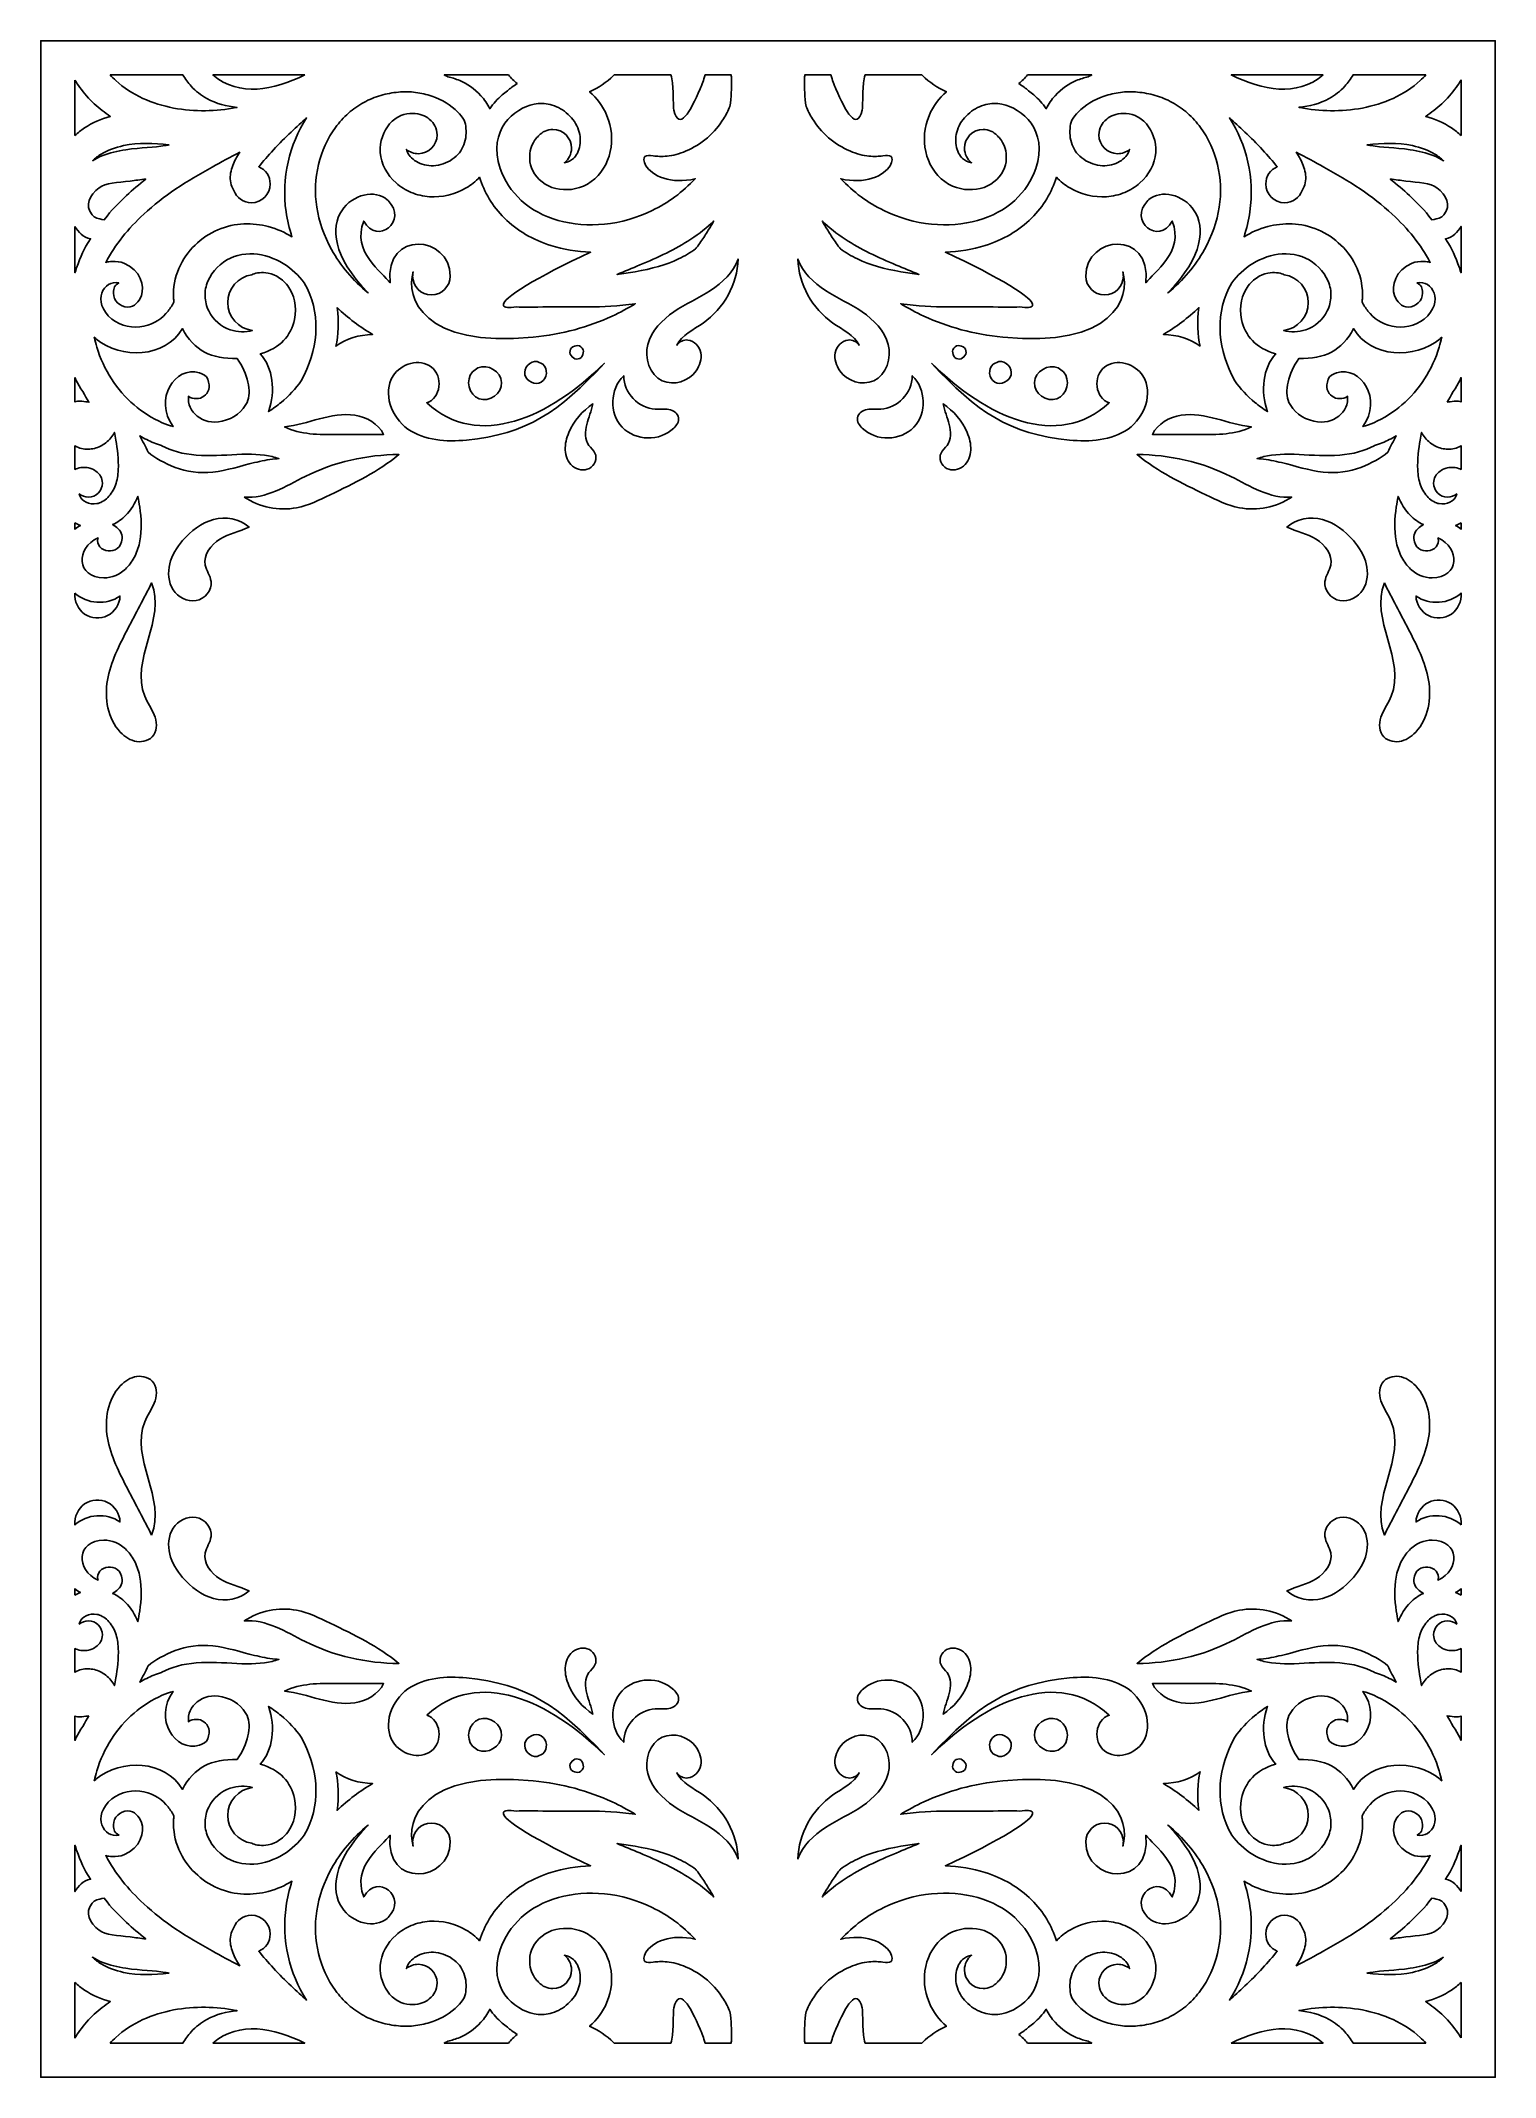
# Model space of a CAD drawing. Header units: millimetres. Extents: x -64 to 64, y -89 to 89.
import ezdxf

# ---------------------------------------------------------------- set-up
doc = ezdxf.new("R2010")
doc.units = ezdxf.units.MM
doc.header["$MEASUREMENT"] = 0
doc.layers.add('layer 1', color=7, linetype='Continuous')

msp = doc.modelspace()

# ---------------------------------------------------------------- linework, layer by layer
at = {"layer": 'layer 1'}
for points, knots in [([(63.4997, 88.9), (63.4997, 88.9), (61.7876, 88.9), (61.7876, 88.9), (61.7876, 88.9), (61.7876, 88.9), (59.0066, 88.9), (59.0066, 88.9), (59.0066, 88.9), (59.0066, 88.9), (54.6208, 88.9), (54.6208, 88.9), (54.6208, 88.9), (54.6208, 88.9), (54.1908, 88.9), (54.1908, 88.9), (54.1908, 88.9), (54.1908, 88.9), (51.4834, 88.9), (51.4834, 88.9), (51.4834, 88.9), (51.4834, 88.9), (51.4116, 88.9), (51.4116, 88.9), (51.4116, 88.9), (51.4116, 88.9), (51.1975, 88.9), (51.1975, 88.9), (51.1975, 88.9), (51.1975, 88.9), (50.1239, 88.9), (50.1239, 88.9), (50.1239, 88.9), (50.1239, 88.9), (48.2811, 88.9), (48.2811, 88.9), (48.2811, 88.9), (48.2811, 88.9), (48.2234, 88.9), (48.2234, 88.9), (48.2234, 88.9), (48.2234, 88.9), (47.7133, 88.9), (47.7133, 88.9), (47.7133, 88.9), (47.7133, 88.9), (46.5617, 88.9), (46.5617, 88.9), (46.5617, 88.9), (46.5617, 88.9), (46.042, 88.9), (46.042, 88.9), (46.042, 88.9), (46.042, 88.9), (45.9443, 88.9), (45.9443, 88.9), (45.9443, 88.9), (45.9443, 88.9), (45.7883, 88.9), (45.7883, 88.9), (45.7883, 88.9), (45.7883, 88.9), (45.057, 88.9), (45.057, 88.9), (45.057, 88.9), (45.057, 88.9), (41.613, 88.9), (41.613, 88.9), (41.613, 88.9), (41.613, 88.9), (36.5493, 88.9), (36.5493, 88.9), (36.5493, 88.9), (36.5493, 88.9), (36.4647, 88.9), (36.4647, 88.9), (36.4647, 88.9), (36.4647, 88.9), (36.1804, 88.9), (36.1804, 88.9), (36.1804, 88.9), (36.1804, 88.9), (35.9624, 88.9), (35.9624, 88.9), (35.9624, 88.9), (35.9624, 88.9), (34.7958, 88.9), (34.7958, 88.9), (34.7958, 88.9), (34.7958, 88.9), (34.4171, 88.9), (34.4171, 88.9), (34.4171, 88.9), (34.4171, 88.9), (33.5589, 88.9), (33.5589, 88.9), (33.5589, 88.9), (33.5589, 88.9), (23.7126, 88.9), (23.7126, 88.9), (23.7126, 88.9), (23.7126, 88.9), (21.4275, 88.9), (21.4275, 88.9), (21.4275, 88.9), (21.4275, 88.9), (21.3427, 88.9), (21.3427, 88.9), (21.3427, 88.9), (21.3427, 88.9), (17.2076, 88.9), (17.2076, 88.9), (17.2076, 88.9), (17.2076, 88.9), (14.5546, 88.9), (14.5546, 88.9), (14.5546, 88.9), (14.5546, 88.9), (11.4898, 88.9), (11.4898, 88.9), (11.4898, 88.9), (11.4898, 88.9), (10.3203, 88.9), (10.3203, 88.9), (10.3203, 88.9), (10.3203, 88.9), (7.6196, 88.9), (7.6196, 88.9), (7.6196, 88.9), (7.6196, 88.9), (6.9412, 88.9), (6.9412, 88.9), (6.9412, 88.9), (6.9412, 88.9), (5.0205, 88.9), (5.0205, 88.9), (5.0205, 88.9), (5.0205, 88.9), (3.7726, 88.9), (3.7726, 88.9), (3.7726, 88.9), (3.7726, 88.9), (2.0821, 88.9), (2.0821, 88.9), (2.0821, 88.9), (2.0821, 88.9), (0.9, 88.9), (0.9, 88.9), (0.9, 88.9), (0.9, 88.9), (0.0199, 88.9), (0.0199, 88.9), (0.0199, 88.9), (0.0199, 88.9), (0, 88.9), (0, 88.9), (0, 88.9), (0, 88.9), (-0.0199, 88.9), (-0.0199, 88.9), (-0.0199, 88.9), (-0.0199, 88.9), (-0.9, 88.9), (-0.9, 88.9), (-0.9, 88.9), (-0.9, 88.9), (-2.0821, 88.9), (-2.0821, 88.9), (-2.0821, 88.9), (-2.0821, 88.9), (-3.7726, 88.9), (-3.7726, 88.9), (-3.7726, 88.9), (-3.7726, 88.9), (-5.0205, 88.9), (-5.0205, 88.9), (-5.0205, 88.9), (-5.0205, 88.9), (-6.9412, 88.9), (-6.9412, 88.9), (-6.9412, 88.9), (-6.9412, 88.9), (-7.6196, 88.9), (-7.6196, 88.9), (-7.6196, 88.9), (-7.6196, 88.9), (-10.3203, 88.9), (-10.3203, 88.9), (-10.3203, 88.9), (-10.3203, 88.9), (-11.4898, 88.9), (-11.4898, 88.9), (-11.4898, 88.9), (-11.4898, 88.9), (-14.5546, 88.9), (-14.5546, 88.9), (-14.5546, 88.9), (-14.5546, 88.9), (-17.2076, 88.9), (-17.2076, 88.9), (-17.2076, 88.9), (-17.2076, 88.9), (-21.3427, 88.9), (-21.3427, 88.9), (-21.3427, 88.9), (-21.3427, 88.9), (-21.4275, 88.9), (-21.4275, 88.9), (-21.4275, 88.9), (-21.4275, 88.9), (-23.7126, 88.9), (-23.7126, 88.9), (-23.7126, 88.9), (-23.7126, 88.9), (-33.5589, 88.9), (-33.5589, 88.9), (-33.5589, 88.9), (-33.5589, 88.9), (-34.4171, 88.9), (-34.4171, 88.9), (-34.4171, 88.9), (-34.4171, 88.9), (-34.7958, 88.9), (-34.7958, 88.9), (-34.7958, 88.9), (-34.7958, 88.9), (-35.9624, 88.9), (-35.9624, 88.9), (-35.9624, 88.9), (-35.9624, 88.9), (-36.1804, 88.9), (-36.1804, 88.9), (-36.1804, 88.9), (-36.1804, 88.9), (-36.4647, 88.9), (-36.4647, 88.9), (-36.4647, 88.9), (-36.4647, 88.9), (-36.5493, 88.9), (-36.5493, 88.9), (-36.5493, 88.9), (-36.5493, 88.9), (-41.613, 88.9), (-41.613, 88.9), (-41.613, 88.9), (-41.613, 88.9), (-45.057, 88.9), (-45.057, 88.9), (-45.057, 88.9), (-45.057, 88.9), (-45.7883, 88.9), (-45.7883, 88.9), (-45.7883, 88.9), (-45.7883, 88.9), (-45.9443, 88.9), (-45.9443, 88.9), (-45.9443, 88.9), (-45.9443, 88.9), (-46.042, 88.9), (-46.042, 88.9), (-46.042, 88.9), (-46.042, 88.9), (-46.5617, 88.9), (-46.5617, 88.9), (-46.5617, 88.9), (-46.5617, 88.9), (-47.7133, 88.9), (-47.7133, 88.9), (-47.7133, 88.9), (-47.7133, 88.9), (-48.2234, 88.9), (-48.2234, 88.9), (-48.2234, 88.9), (-48.2234, 88.9), (-48.2811, 88.9), (-48.2811, 88.9), (-48.2811, 88.9), (-48.2811, 88.9), (-50.1239, 88.9), (-50.1239, 88.9), (-50.1239, 88.9), (-50.1239, 88.9), (-51.1975, 88.9), (-51.1975, 88.9), (-51.1975, 88.9), (-51.1975, 88.9), (-51.4116, 88.9), (-51.4116, 88.9), (-51.4116, 88.9), (-51.4116, 88.9), (-51.4834, 88.9), (-51.4834, 88.9), (-51.4834, 88.9), (-51.4834, 88.9), (-54.1908, 88.9), (-54.1908, 88.9), (-54.1908, 88.9), (-54.1908, 88.9), (-54.6208, 88.9), (-54.6208, 88.9), (-54.6208, 88.9), (-54.6208, 88.9), (-59.0066, 88.9), (-59.0066, 88.9), (-59.0066, 88.9), (-59.0066, 88.9), (-61.7876, 88.9), (-61.7876, 88.9), (-61.7876, 88.9), (-61.7876, 88.9), (-63.4997, 88.9), (-63.4997, 88.9), (-63.4997, 88.9), (-63.4997, 88.9), (-63.5, 88.9), (-63.5, 88.9), (-63.5, 88.9), (-63.5, 88.9), (-63.5, 0), (-63.5, 0), (-63.5, 0), (-63.5, 0), (-63.5, 0), (-63.5, 0), (-63.5, 0), (-63.5, 0), (-63.5, -88.9), (-63.5, -88.9), (-63.5, -88.9), (-63.5, -88.9), (-63.4997, -88.9), (-63.4997, -88.9), (-63.4997, -88.9), (-63.4997, -88.9), (-61.7876, -88.9), (-61.7876, -88.9), (-61.7876, -88.9), (-61.7876, -88.9), (-59.0066, -88.9), (-59.0066, -88.9), (-59.0066, -88.9), (-59.0066, -88.9), (-54.6208, -88.9), (-54.6208, -88.9), (-54.6208, -88.9), (-54.6208, -88.9), (-54.1908, -88.9), (-54.1908, -88.9), (-54.1908, -88.9), (-54.1908, -88.9), (-51.4834, -88.9), (-51.4834, -88.9), (-51.4834, -88.9), (-51.4834, -88.9), (-51.4116, -88.9), (-51.4116, -88.9), (-51.4116, -88.9), (-51.4116, -88.9), (-51.1975, -88.9), (-51.1975, -88.9), (-51.1975, -88.9), (-51.1975, -88.9), (-50.1239, -88.9), (-50.1239, -88.9), (-50.1239, -88.9), (-50.1239, -88.9), (-48.2811, -88.9), (-48.2811, -88.9), (-48.2811, -88.9), (-48.2811, -88.9), (-48.2234, -88.9), (-48.2234, -88.9), (-48.2234, -88.9), (-48.2234, -88.9), (-47.7133, -88.9), (-47.7133, -88.9), (-47.7133, -88.9), (-47.7133, -88.9), (-46.5617, -88.9), (-46.5617, -88.9), (-46.5617, -88.9), (-46.5617, -88.9), (-46.042, -88.9), (-46.042, -88.9), (-46.042, -88.9), (-46.042, -88.9), (-45.9443, -88.9), (-45.9443, -88.9), (-45.9443, -88.9), (-45.9443, -88.9), (-45.7883, -88.9), (-45.7883, -88.9), (-45.7883, -88.9), (-45.7883, -88.9), (-45.057, -88.9), (-45.057, -88.9), (-45.057, -88.9), (-45.057, -88.9), (-41.613, -88.9), (-41.613, -88.9), (-41.613, -88.9), (-41.613, -88.9), (-36.5493, -88.9), (-36.5493, -88.9), (-36.5493, -88.9), (-36.5493, -88.9), (-36.4647, -88.9), (-36.4647, -88.9), (-36.4647, -88.9), (-36.4647, -88.9), (-36.1804, -88.9), (-36.1804, -88.9), (-36.1804, -88.9), (-36.1804, -88.9), (-35.9624, -88.9), (-35.9624, -88.9), (-35.9624, -88.9), (-35.9624, -88.9), (-34.7958, -88.9), (-34.7958, -88.9), (-34.7958, -88.9), (-34.7958, -88.9), (-34.4171, -88.9), (-34.4171, -88.9), (-34.4171, -88.9), (-34.4171, -88.9), (-33.5589, -88.9), (-33.5589, -88.9), (-33.5589, -88.9), (-33.5589, -88.9), (-23.7126, -88.9), (-23.7126, -88.9), (-23.7126, -88.9), (-23.7126, -88.9), (-21.4275, -88.9), (-21.4275, -88.9), (-21.4275, -88.9), (-21.4275, -88.9), (-21.3427, -88.9), (-21.3427, -88.9), (-21.3427, -88.9), (-21.3427, -88.9), (-17.2076, -88.9), (-17.2076, -88.9), (-17.2076, -88.9), (-17.2076, -88.9), (-14.5546, -88.9), (-14.5546, -88.9), (-14.5546, -88.9), (-14.5546, -88.9), (-11.4898, -88.9), (-11.4898, -88.9), (-11.4898, -88.9), (-11.4898, -88.9), (-10.3203, -88.9), (-10.3203, -88.9), (-10.3203, -88.9), (-10.3203, -88.9), (-7.6196, -88.9), (-7.6196, -88.9), (-7.6196, -88.9), (-7.6196, -88.9), (-6.9412, -88.9), (-6.9412, -88.9), (-6.9412, -88.9), (-6.9412, -88.9), (-5.0205, -88.9), (-5.0205, -88.9), (-5.0205, -88.9), (-5.0205, -88.9), (-3.7726, -88.9), (-3.7726, -88.9), (-3.7726, -88.9), (-3.7726, -88.9), (-2.0821, -88.9), (-2.0821, -88.9), (-2.0821, -88.9), (-2.0821, -88.9), (-0.9, -88.9), (-0.9, -88.9), (-0.9, -88.9), (-0.9, -88.9), (-0.0199, -88.9), (-0.0199, -88.9), (-0.0199, -88.9), (-0.0199, -88.9), (0, -88.9), (0, -88.9), (0, -88.9), (0, -88.9), (0.0199, -88.9), (0.0199, -88.9), (0.0199, -88.9), (0.0199, -88.9), (0.9, -88.9), (0.9, -88.9), (0.9, -88.9), (0.9, -88.9), (2.0821, -88.9), (2.0821, -88.9), (2.0821, -88.9), (2.0821, -88.9), (3.7726, -88.9), (3.7726, -88.9), (3.7726, -88.9), (3.7726, -88.9), (5.0205, -88.9), (5.0205, -88.9), (5.0205, -88.9), (5.0205, -88.9), (6.9412, -88.9), (6.9412, -88.9), (6.9412, -88.9), (6.9412, -88.9), (7.6196, -88.9), (7.6196, -88.9), (7.6196, -88.9), (7.6196, -88.9), (10.3203, -88.9), (10.3203, -88.9), (10.3203, -88.9), (10.3203, -88.9), (11.4898, -88.9), (11.4898, -88.9), (11.4898, -88.9), (11.4898, -88.9), (14.5546, -88.9), (14.5546, -88.9), (14.5546, -88.9), (14.5546, -88.9), (17.2076, -88.9), (17.2076, -88.9), (17.2076, -88.9), (17.2076, -88.9), (21.3427, -88.9), (21.3427, -88.9), (21.3427, -88.9), (21.3427, -88.9), (21.4275, -88.9), (21.4275, -88.9), (21.4275, -88.9), (21.4275, -88.9), (23.7126, -88.9), (23.7126, -88.9), (23.7126, -88.9), (23.7126, -88.9), (33.5589, -88.9), (33.5589, -88.9), (33.5589, -88.9), (33.5589, -88.9), (34.4171, -88.9), (34.4171, -88.9), (34.4171, -88.9), (34.4171, -88.9), (34.7958, -88.9), (34.7958, -88.9), (34.7958, -88.9), (34.7958, -88.9), (35.9624, -88.9), (35.9624, -88.9), (35.9624, -88.9), (35.9624, -88.9), (36.1804, -88.9), (36.1804, -88.9), (36.1804, -88.9), (36.1804, -88.9), (36.4647, -88.9), (36.4647, -88.9), (36.4647, -88.9), (36.4647, -88.9), (36.5493, -88.9), (36.5493, -88.9), (36.5493, -88.9), (36.5493, -88.9), (41.613, -88.9), (41.613, -88.9), (41.613, -88.9), (41.613, -88.9), (45.057, -88.9), (45.057, -88.9), (45.057, -88.9), (45.057, -88.9), (45.7883, -88.9), (45.7883, -88.9), (45.7883, -88.9), (45.7883, -88.9), (45.9443, -88.9), (45.9443, -88.9), (45.9443, -88.9), (45.9443, -88.9), (46.042, -88.9), (46.042, -88.9), (46.042, -88.9), (46.042, -88.9), (46.5617, -88.9), (46.5617, -88.9), (46.5617, -88.9), (46.5617, -88.9), (47.7133, -88.9), (47.7133, -88.9), (47.7133, -88.9), (47.7133, -88.9), (48.2234, -88.9), (48.2234, -88.9), (48.2234, -88.9), (48.2234, -88.9), (48.2811, -88.9), (48.2811, -88.9), (48.2811, -88.9), (48.2811, -88.9), (50.1239, -88.9), (50.1239, -88.9), (50.1239, -88.9), (50.1239, -88.9), (51.1975, -88.9), (51.1975, -88.9), (51.1975, -88.9), (51.1975, -88.9), (51.4116, -88.9), (51.4116, -88.9), (51.4116, -88.9), (51.4116, -88.9), (51.4834, -88.9), (51.4834, -88.9), (51.4834, -88.9), (51.4834, -88.9), (54.1908, -88.9), (54.1908, -88.9), (54.1908, -88.9), (54.1908, -88.9), (54.6208, -88.9), (54.6208, -88.9), (54.6208, -88.9), (54.6208, -88.9), (59.0066, -88.9), (59.0066, -88.9), (59.0066, -88.9), (59.0066, -88.9), (61.7876, -88.9), (61.7876, -88.9), (61.7876, -88.9), (61.7876, -88.9), (63.4997, -88.9), (63.4997, -88.9), (63.4997, -88.9), (63.4997, -88.9), (63.5, -88.9), (63.5, -88.9), (63.5, -88.9), (63.5, -88.9), (63.5, 0), (63.5, 0), (63.5, 0), (63.5, 0), (63.5, 0), (63.5, 0), (63.5, 0), (63.5, 0), (63.5, 88.9), (63.5, 88.9), (63.5, 88.9), (63.5, 88.9), (63.4997, 88.9), (63.4997, 88.9)], [0, 0, 0, 0, 0.00598802, 0.00598802, 0.00598802, 0.00598802, 0.01197605, 0.01197605, 0.01197605, 0.01197605, 0.01796407, 0.01796407, 0.01796407, 0.01796407, 0.0239521, 0.0239521, 0.0239521, 0.0239521, 0.02994012, 0.02994012, 0.02994012, 0.02994012, 0.03592814, 0.03592814, 0.03592814, 0.03592814, 0.04191617, 0.04191617, 0.04191617, 0.04191617, 0.04790419, 0.04790419, 0.04790419, 0.04790419, 0.05389222, 0.05389222, 0.05389222, 0.05389222, 0.05988024, 0.05988024, 0.05988024, 0.05988024, 0.06586826, 0.06586826, 0.06586826, 0.06586826, 0.07185629, 0.07185629, 0.07185629, 0.07185629, 0.07784431, 0.07784431, 0.07784431, 0.07784431, 0.08383234, 0.08383234, 0.08383234, 0.08383234, 0.08982036, 0.08982036, 0.08982036, 0.08982036, 0.09580838, 0.09580838, 0.09580838, 0.09580838, 0.10179641, 0.10179641, 0.10179641, 0.10179641, 0.10778443, 0.10778443, 0.10778443, 0.10778443, 0.11377246, 0.11377246, 0.11377246, 0.11377246, 0.11976048, 0.11976048, 0.11976048, 0.11976048, 0.1257485, 0.1257485, 0.1257485, 0.1257485, 0.13173653, 0.13173653, 0.13173653, 0.13173653, 0.13772455, 0.13772455, 0.13772455, 0.13772455, 0.14371257, 0.14371257, 0.14371257, 0.14371257, 0.1497006, 0.1497006, 0.1497006, 0.1497006, 0.15568862, 0.15568862, 0.15568862, 0.15568862, 0.16167665, 0.16167665, 0.16167665, 0.16167665, 0.16766467, 0.16766467, 0.16766467, 0.16766467, 0.17365269, 0.17365269, 0.17365269, 0.17365269, 0.17964072, 0.17964072, 0.17964072, 0.17964072, 0.18562874, 0.18562874, 0.18562874, 0.18562874, 0.19161677, 0.19161677, 0.19161677, 0.19161677, 0.19760479, 0.19760479, 0.19760479, 0.19760479, 0.20359281, 0.20359281, 0.20359281, 0.20359281, 0.20958084, 0.20958084, 0.20958084, 0.20958084, 0.21556886, 0.21556886, 0.21556886, 0.21556886, 0.22155689, 0.22155689, 0.22155689, 0.22155689, 0.22754491, 0.22754491, 0.22754491, 0.22754491, 0.23353293, 0.23353293, 0.23353293, 0.23353293, 0.23952096, 0.23952096, 0.23952096, 0.23952096, 0.24550898, 0.24550898, 0.24550898, 0.24550898, 0.25149701, 0.25149701, 0.25149701, 0.25149701, 0.25748503, 0.25748503, 0.25748503, 0.25748503, 0.26347305, 0.26347305, 0.26347305, 0.26347305, 0.26946108, 0.26946108, 0.26946108, 0.26946108, 0.2754491, 0.2754491, 0.2754491, 0.2754491, 0.28143713, 0.28143713, 0.28143713, 0.28143713, 0.28742515, 0.28742515, 0.28742515, 0.28742515, 0.29341317, 0.29341317, 0.29341317, 0.29341317, 0.2994012, 0.2994012, 0.2994012, 0.2994012, 0.30538922, 0.30538922, 0.30538922, 0.30538922, 0.31137725, 0.31137725, 0.31137725, 0.31137725, 0.31736527, 0.31736527, 0.31736527, 0.31736527, 0.32335329, 0.32335329, 0.32335329, 0.32335329, 0.32934132, 0.32934132, 0.32934132, 0.32934132, 0.33532934, 0.33532934, 0.33532934, 0.33532934, 0.34131737, 0.34131737, 0.34131737, 0.34131737, 0.34730539, 0.34730539, 0.34730539, 0.34730539, 0.35329341, 0.35329341, 0.35329341, 0.35329341, 0.35928144, 0.35928144, 0.35928144, 0.35928144, 0.36526946, 0.36526946, 0.36526946, 0.36526946, 0.37125749, 0.37125749, 0.37125749, 0.37125749, 0.37724551, 0.37724551, 0.37724551, 0.37724551, 0.38323353, 0.38323353, 0.38323353, 0.38323353, 0.38922156, 0.38922156, 0.38922156, 0.38922156, 0.39520958, 0.39520958, 0.39520958, 0.39520958, 0.4011976, 0.4011976, 0.4011976, 0.4011976, 0.40718563, 0.40718563, 0.40718563, 0.40718563, 0.41317365, 0.41317365, 0.41317365, 0.41317365, 0.41916168, 0.41916168, 0.41916168, 0.41916168, 0.4251497, 0.4251497, 0.4251497, 0.4251497, 0.43113772, 0.43113772, 0.43113772, 0.43113772, 0.43712575, 0.43712575, 0.43712575, 0.43712575, 0.44311377, 0.44311377, 0.44311377, 0.44311377, 0.4491018, 0.4491018, 0.4491018, 0.4491018, 0.45508982, 0.45508982, 0.45508982, 0.45508982, 0.46107784, 0.46107784, 0.46107784, 0.46107784, 0.46706587, 0.46706587, 0.46706587, 0.46706587, 0.47305389, 0.47305389, 0.47305389, 0.47305389, 0.47904192, 0.47904192, 0.47904192, 0.47904192, 0.48502994, 0.48502994, 0.48502994, 0.48502994, 0.49101796, 0.49101796, 0.49101796, 0.49101796, 0.49700599, 0.49700599, 0.49700599, 0.49700599, 0.50299401, 0.50299401, 0.50299401, 0.50299401, 0.50898204, 0.50898204, 0.50898204, 0.50898204, 0.51497006, 0.51497006, 0.51497006, 0.51497006, 0.52095808, 0.52095808, 0.52095808, 0.52095808, 0.52694611, 0.52694611, 0.52694611, 0.52694611, 0.53293413, 0.53293413, 0.53293413, 0.53293413, 0.53892216, 0.53892216, 0.53892216, 0.53892216, 0.54491018, 0.54491018, 0.54491018, 0.54491018, 0.5508982, 0.5508982, 0.5508982, 0.5508982, 0.55688623, 0.55688623, 0.55688623, 0.55688623, 0.56287425, 0.56287425, 0.56287425, 0.56287425, 0.56886228, 0.56886228, 0.56886228, 0.56886228, 0.5748503, 0.5748503, 0.5748503, 0.5748503, 0.58083832, 0.58083832, 0.58083832, 0.58083832, 0.58682635, 0.58682635, 0.58682635, 0.58682635, 0.59281437, 0.59281437, 0.59281437, 0.59281437, 0.5988024, 0.5988024, 0.5988024, 0.5988024, 0.60479042, 0.60479042, 0.60479042, 0.60479042, 0.61077844, 0.61077844, 0.61077844, 0.61077844, 0.61676647, 0.61676647, 0.61676647, 0.61676647, 0.62275449, 0.62275449, 0.62275449, 0.62275449, 0.62874251, 0.62874251, 0.62874251, 0.62874251, 0.63473054, 0.63473054, 0.63473054, 0.63473054, 0.64071856, 0.64071856, 0.64071856, 0.64071856, 0.64670659, 0.64670659, 0.64670659, 0.64670659, 0.65269461, 0.65269461, 0.65269461, 0.65269461, 0.65868263, 0.65868263, 0.65868263, 0.65868263, 0.66467066, 0.66467066, 0.66467066, 0.66467066, 0.67065868, 0.67065868, 0.67065868, 0.67065868, 0.67664671, 0.67664671, 0.67664671, 0.67664671, 0.68263473, 0.68263473, 0.68263473, 0.68263473, 0.68862275, 0.68862275, 0.68862275, 0.68862275, 0.69461078, 0.69461078, 0.69461078, 0.69461078, 0.7005988, 0.7005988, 0.7005988, 0.7005988, 0.70658683, 0.70658683, 0.70658683, 0.70658683, 0.71257485, 0.71257485, 0.71257485, 0.71257485, 0.71856287, 0.71856287, 0.71856287, 0.71856287, 0.7245509, 0.7245509, 0.7245509, 0.7245509, 0.73053892, 0.73053892, 0.73053892, 0.73053892, 0.73652695, 0.73652695, 0.73652695, 0.73652695, 0.74251497, 0.74251497, 0.74251497, 0.74251497, 0.74850299, 0.74850299, 0.74850299, 0.74850299, 0.75449102, 0.75449102, 0.75449102, 0.75449102, 0.76047904, 0.76047904, 0.76047904, 0.76047904, 0.76646707, 0.76646707, 0.76646707, 0.76646707, 0.77245509, 0.77245509, 0.77245509, 0.77245509, 0.77844311, 0.77844311, 0.77844311, 0.77844311, 0.78443114, 0.78443114, 0.78443114, 0.78443114, 0.79041916, 0.79041916, 0.79041916, 0.79041916, 0.79640719, 0.79640719, 0.79640719, 0.79640719, 0.80239521, 0.80239521, 0.80239521, 0.80239521, 0.80838323, 0.80838323, 0.80838323, 0.80838323, 0.81437126, 0.81437126, 0.81437126, 0.81437126, 0.82035928, 0.82035928, 0.82035928, 0.82035928, 0.82634731, 0.82634731, 0.82634731, 0.82634731, 0.83233533, 0.83233533, 0.83233533, 0.83233533, 0.83832335, 0.83832335, 0.83832335, 0.83832335, 0.84431138, 0.84431138, 0.84431138, 0.84431138, 0.8502994, 0.8502994, 0.8502994, 0.8502994, 0.85628743, 0.85628743, 0.85628743, 0.85628743, 0.86227545, 0.86227545, 0.86227545, 0.86227545, 0.86826347, 0.86826347, 0.86826347, 0.86826347, 0.8742515, 0.8742515, 0.8742515, 0.8742515, 0.88023952, 0.88023952, 0.88023952, 0.88023952, 0.88622754, 0.88622754, 0.88622754, 0.88622754, 0.89221557, 0.89221557, 0.89221557, 0.89221557, 0.89820359, 0.89820359, 0.89820359, 0.89820359, 0.90419162, 0.90419162, 0.90419162, 0.90419162, 0.91017964, 0.91017964, 0.91017964, 0.91017964, 0.91616766, 0.91616766, 0.91616766, 0.91616766, 0.92215569, 0.92215569, 0.92215569, 0.92215569, 0.92814371, 0.92814371, 0.92814371, 0.92814371, 0.93413174, 0.93413174, 0.93413174, 0.93413174, 0.94011976, 0.94011976, 0.94011976, 0.94011976, 0.94610778, 0.94610778, 0.94610778, 0.94610778, 0.95209581, 0.95209581, 0.95209581, 0.95209581, 0.95808383, 0.95808383, 0.95808383, 0.95808383, 0.96407186, 0.96407186, 0.96407186, 0.96407186, 0.97005988, 0.97005988, 0.97005988, 0.97005988, 0.9760479, 0.9760479, 0.9760479, 0.9760479, 0.98203593, 0.98203593, 0.98203593, 0.98203593, 0.98802395, 0.98802395, 0.98802395, 0.98802395, 1, 1, 1, 1]), ([(-60.5121, 85.4695), (-60.3793, 85.2513), (-60.2402, 85.0357), (-60.0917, 84.825), (-60.0917, 84.825), (-59.7167, 84.319), (-59.2905, 83.8142), (-58.8205, 83.3942), (-58.8205, 83.3942), (-58.3833, 82.9827), (-57.9127, 82.6208), (-57.4236, 82.2991), (-57.4236, 82.2991), (-58.2227, 82.0763), (-58.9948, 81.7414), (-59.6806, 81.284), (-59.6806, 81.284), (-59.9802, 81.0851), (-60.2565, 80.8639), (-60.5122, 80.6271), (-60.5122, 80.6271), (-60.5122, 80.6271), (-60.5121, 85.4695), (-60.5121, 85.4695)], [0, 0, 0, 0, 0.14285714, 0.14285714, 0.14285714, 0.14285714, 0.28571429, 0.28571429, 0.28571429, 0.28571429, 0.42857143, 0.42857143, 0.42857143, 0.42857143, 0.57142857, 0.57142857, 0.57142857, 0.57142857, 0.71428571, 0.71428571, 0.71428571, 0.71428571, 1, 1, 1, 1]), ([(-51.0781, 85.9121), (-50.8831, 85.5586), (-50.6416, 85.2279), (-50.3627, 84.9283), (-50.3627, 84.9283), (-49.9736, 84.5069), (-49.5125, 84.145), (-48.9959, 83.8572), (-48.9959, 83.8572), (-48.1839, 83.3981), (-47.2737, 83.1635), (-46.35, 83.0851), (-46.35, 83.0851), (-46.3807, 83.0791), (-46.41, 83.0714), (-46.4406, 83.0657), (-46.4406, 83.0657), (-48.1696, 82.7368), (-50.0431, 82.6712), (-51.8976, 83.0253), (-51.8976, 83.0253), (-52.8245, 83.1932), (-53.733, 83.4835), (-54.5959, 83.8697), (-54.5959, 83.8697), (-55.4483, 84.2726), (-56.2607, 84.7744), (-56.9429, 85.4206), (-56.9429, 85.4206), (-57.1145, 85.5758), (-57.2767, 85.7402), (-57.4299, 85.9119), (-57.4299, 85.9119), (-57.4299, 85.9119), (-51.0781, 85.9121), (-51.0781, 85.9121)], [0, 0, 0, 0, 0.1, 0.1, 0.1, 0.1, 0.2, 0.2, 0.2, 0.2, 0.3, 0.3, 0.3, 0.3, 0.4, 0.4, 0.4, 0.4, 0.5, 0.5, 0.5, 0.5, 0.6, 0.6, 0.6, 0.6, 0.7, 0.7, 0.7, 0.7, 0.8, 0.8, 0.8, 0.8, 1, 1, 1, 1]), ([(-40.4461, 85.9121), (-43.2094, 84.5953), (-46.1118, 83.9561), (-48.471, 85.9121), (-48.471, 85.9121), (-48.471, 85.9121), (-40.4461, 85.9121), (-40.4461, 85.9121)], [0, 0, 0, 0, 0.33333333, 0.33333333, 0.33333333, 0.33333333, 1, 1, 1, 1]), ([(-22.658, 85.9121), (-22.4345, 85.6356), (-22.1808, 85.3815), (-21.9039, 85.1537), (-21.9039, 85.1537), (-22.2235, 84.9623), (-22.5056, 84.7458), (-22.7517, 84.519), (-22.7517, 84.519), (-22.9084, 84.4092), (-23.0625, 84.2936), (-23.2102, 84.1659), (-23.2102, 84.1659), (-23.6083, 83.8246), (-23.9756, 83.4209), (-24.2975, 82.9658), (-24.2975, 82.9658), (-24.5048, 83.3879), (-24.7641, 83.7714), (-25.0593, 84.1032), (-25.0593, 84.1032), (-25.6404, 84.7367), (-26.3062, 85.1588), (-26.9212, 85.4185), (-26.9212, 85.4185), (-27.2861, 85.5717), (-27.6306, 85.6815), (-27.953, 85.7606), (-27.953, 85.7606), (-28.0561, 85.8129), (-28.16, 85.864), (-28.2658, 85.9123), (-28.2658, 85.9123), (-28.2658, 85.9123), (-22.658, 85.9121), (-22.658, 85.9121)], [0, 0, 0, 0, 0.1, 0.1, 0.1, 0.1, 0.2, 0.2, 0.2, 0.2, 0.3, 0.3, 0.3, 0.3, 0.4, 0.4, 0.4, 0.4, 0.5, 0.5, 0.5, 0.5, 0.6, 0.6, 0.6, 0.6, 0.7, 0.7, 0.7, 0.7, 0.8, 0.8, 0.8, 0.8, 1, 1, 1, 1]), ([(-20.4267, 83.3529), (-19.9684, 83.4463), (-19.5021, 83.4551), (-19.0168, 83.3268), (-19.0168, 83.3268), (-18.5325, 83.2116), (-18.0402, 82.9599), (-17.6085, 82.6106), (-17.6085, 82.6106), (-17.1798, 82.2572), (-16.818, 81.7986), (-16.6096, 81.293), (-16.6096, 81.293), (-16.3981, 80.797), (-16.3434, 80.2531), (-16.4259, 79.7576), (-16.4259, 79.7576), (-16.504, 79.2674), (-16.7262, 78.8636), (-16.9837, 78.6212), (-16.9837, 78.6212), (-17.1778, 78.4271), (-17.4811, 78.2946), (-17.774, 78.2421), (-17.774, 78.2421), (-17.3986, 78.542), (-17.1574, 79.0027), (-17.1574, 79.5205), (-17.1574, 79.5205), (-17.1574, 80.4245), (-17.8899, 81.157), (-18.7938, 81.157), (-18.7938, 81.157), (-19.2744, 81.157), (-19.7054, 80.9486), (-20.0047, 80.6185), (-20.0047, 80.6185), (-20.0304, 80.597), (-20.0562, 80.5758), (-20.0816, 80.5516), (-20.0816, 80.5516), (-20.3731, 80.2776), (-20.638, 79.844), (-20.7562, 79.2785), (-20.7562, 79.2785), (-20.8648, 78.7204), (-20.8396, 77.9944), (-20.3867, 77.27), (-20.3867, 77.27), (-19.9245, 76.5572), (-19.1071, 76.067), (-18.204, 75.9363), (-18.204, 75.9363), (-17.3077, 75.8096), (-16.3133, 75.9754), (-15.43, 76.6052), (-15.43, 76.6052), (-14.5621, 77.2321), (-13.9982, 78.1957), (-13.7746, 79.2151), (-13.7746, 79.2151), (-13.5463, 80.2289), (-13.6339, 81.3448), (-14.0599, 82.3562), (-14.0599, 82.3562), (-14.4091, 83.1933), (-14.9473, 83.8914), (-15.5719, 84.4402), (-15.5719, 84.4402), (-14.8055, 84.7875), (-14.0977, 85.2726), (-13.4852, 85.8617), (-13.4852, 85.8617), (-13.4683, 85.8782), (-13.4537, 85.8957), (-13.4367, 85.9122), (-13.4367, 85.9122), (-13.4367, 85.9122), (-8.4714, 85.9121), (-8.4714, 85.9121), (-8.4714, 85.9121), (-8.4165, 85.6781), (-8.3769, 85.4482), (-8.3508, 85.2294), (-8.3508, 85.2294), (-8.2129, 84.0342), (-8.3084, 83.2103), (-8.2187, 82.8438), (-8.2187, 82.8438), (-7.7517, 80.9338), (-6.7831, 82.691), (-5.9247, 84.6919), (-5.9247, 84.6919), (-5.7653, 85.0619), (-5.6177, 85.4703), (-5.4898, 85.9121), (-5.4898, 85.9121), (-5.4898, 85.9121), (-3.2089, 85.9121), (-3.2089, 85.9121), (-3.2089, 85.9121), (-3.2005, 85.7941), (-3.1905, 85.6759), (-3.1851, 85.558), (-3.1851, 85.558), (-3.1613, 84.7525), (-3.2098, 83.9498), (-3.3289, 83.1648), (-3.3289, 83.1648), (-3.4802, 82.8121), (-3.6589, 82.4464), (-3.8836, 82.083), (-3.8836, 82.083), (-4.237, 81.5036), (-4.7073, 80.9378), (-5.2938, 80.4309), (-5.2938, 80.4309), (-5.8786, 79.9235), (-6.5212, 79.5438), (-7.1416, 79.2734), (-7.1416, 79.2734), (-7.7356, 79.0076), (-8.3187, 78.8759), (-8.8068, 78.827), (-8.8068, 78.827), (-9.2952, 78.7784), (-9.6923, 78.8112), (-10.0181, 78.847), (-10.0181, 78.847), (-10.3395, 78.8833), (-10.5942, 78.9166), (-10.7433, 78.7891), (-10.7433, 78.7891), (-10.8828, 78.6723), (-10.9035, 78.3806), (-10.6603, 77.9847), (-10.6603, 77.9847), (-10.4214, 77.5963), (-9.8801, 77.1422), (-9.1095, 76.8971), (-9.1095, 76.8971), (-8.3457, 76.6493), (-7.3792, 76.5974), (-6.3742, 76.8464), (-6.3742, 76.8464), (-6.3691, 76.8476), (-6.3636, 76.8495), (-6.3585, 76.8507), (-6.3585, 76.8507), (-7.439, 75.6893), (-8.7287, 74.7502), (-10.1023, 74.086), (-10.1023, 74.086), (-12.7821, 72.7695), (-15.7928, 72.5014), (-18.3067, 73.2137), (-18.3067, 73.2137), (-19.5585, 73.5644), (-20.6799, 74.1676), (-21.5411, 74.953), (-21.5411, 74.953), (-22.4062, 75.7455), (-23.037, 76.7317), (-23.3754, 77.7411), (-23.3754, 77.7411), (-24.524, 81.159), (-22.1303, 83.0112), (-20.4267, 83.3529)], [0, 0, 0, 0, 0.02325581, 0.02325581, 0.02325581, 0.02325581, 0.04651163, 0.04651163, 0.04651163, 0.04651163, 0.06976744, 0.06976744, 0.06976744, 0.06976744, 0.09302326, 0.09302326, 0.09302326, 0.09302326, 0.11627907, 0.11627907, 0.11627907, 0.11627907, 0.13953488, 0.13953488, 0.13953488, 0.13953488, 0.1627907, 0.1627907, 0.1627907, 0.1627907, 0.18604651, 0.18604651, 0.18604651, 0.18604651, 0.20930233, 0.20930233, 0.20930233, 0.20930233, 0.23255814, 0.23255814, 0.23255814, 0.23255814, 0.25581395, 0.25581395, 0.25581395, 0.25581395, 0.27906977, 0.27906977, 0.27906977, 0.27906977, 0.30232558, 0.30232558, 0.30232558, 0.30232558, 0.3255814, 0.3255814, 0.3255814, 0.3255814, 0.34883721, 0.34883721, 0.34883721, 0.34883721, 0.37209302, 0.37209302, 0.37209302, 0.37209302, 0.39534884, 0.39534884, 0.39534884, 0.39534884, 0.41860465, 0.41860465, 0.41860465, 0.41860465, 0.44186047, 0.44186047, 0.44186047, 0.44186047, 0.46511628, 0.46511628, 0.46511628, 0.46511628, 0.48837209, 0.48837209, 0.48837209, 0.48837209, 0.51162791, 0.51162791, 0.51162791, 0.51162791, 0.53488372, 0.53488372, 0.53488372, 0.53488372, 0.55813953, 0.55813953, 0.55813953, 0.55813953, 0.58139535, 0.58139535, 0.58139535, 0.58139535, 0.60465116, 0.60465116, 0.60465116, 0.60465116, 0.62790698, 0.62790698, 0.62790698, 0.62790698, 0.65116279, 0.65116279, 0.65116279, 0.65116279, 0.6744186, 0.6744186, 0.6744186, 0.6744186, 0.69767442, 0.69767442, 0.69767442, 0.69767442, 0.72093023, 0.72093023, 0.72093023, 0.72093023, 0.74418605, 0.74418605, 0.74418605, 0.74418605, 0.76744186, 0.76744186, 0.76744186, 0.76744186, 0.79069767, 0.79069767, 0.79069767, 0.79069767, 0.81395349, 0.81395349, 0.81395349, 0.81395349, 0.8372093, 0.8372093, 0.8372093, 0.8372093, 0.86046512, 0.86046512, 0.86046512, 0.86046512, 0.88372093, 0.88372093, 0.88372093, 0.88372093, 0.90697674, 0.90697674, 0.90697674, 0.90697674, 0.93023256, 0.93023256, 0.93023256, 0.93023256, 0.95348837, 0.95348837, 0.95348837, 0.95348837, 1, 1, 1, 1]), ([(3.1851, 85.558), (3.1905, 85.6759), (3.2005, 85.7939), (3.2089, 85.9121), (3.2089, 85.9121), (3.2089, 85.9121), (5.4899, 85.9121), (5.4899, 85.9121), (5.4899, 85.9121), (5.6178, 85.4703), (5.7654, 85.0619), (5.9248, 84.6919), (5.9248, 84.6919), (6.7833, 82.691), (7.7518, 80.9338), (8.2188, 82.8438), (8.2188, 82.8438), (8.3085, 83.2104), (8.2131, 84.0342), (8.351, 85.2294), (8.351, 85.2294), (8.377, 85.4482), (8.4167, 85.6781), (8.4715, 85.9121), (8.4715, 85.9121), (8.4715, 85.9121), (13.4365, 85.9121), (13.4365, 85.9121), (13.4365, 85.9121), (13.4534, 85.8955), (13.468, 85.8781), (13.485, 85.8615), (13.485, 85.8615), (14.0974, 85.2725), (14.8052, 84.7874), (15.5717, 84.4401), (15.5717, 84.4401), (14.947, 83.8912), (14.4088, 83.1932), (14.0596, 82.3561), (14.0596, 82.3561), (13.6336, 81.3446), (13.546, 80.2288), (13.7743, 79.2149), (13.7743, 79.2149), (13.998, 78.1957), (14.5619, 77.232), (15.4298, 76.6051), (15.4298, 76.6051), (16.313, 75.9752), (17.3075, 75.8095), (18.2037, 75.9362), (18.2037, 75.9362), (19.1068, 76.0668), (19.9242, 76.5572), (20.3864, 77.2699), (20.3864, 77.2699), (20.8393, 77.9944), (20.8646, 78.7204), (20.756, 79.2784), (20.756, 79.2784), (20.6377, 79.8439), (20.3727, 80.2774), (20.0813, 80.5515), (20.0813, 80.5515), (20.0559, 80.5757), (20.0301, 80.5969), (20.0044, 80.6184), (20.0044, 80.6184), (19.7052, 80.9485), (19.2742, 81.1569), (18.7936, 81.1569), (18.7936, 81.1569), (17.8897, 81.1569), (17.1571, 80.4243), (17.1571, 79.5204), (17.1571, 79.5204), (17.1571, 79.0026), (17.3983, 78.5419), (17.7737, 78.2419), (17.7737, 78.2419), (17.4808, 78.2945), (17.1775, 78.4269), (16.9835, 78.6211), (16.9835, 78.6211), (16.7258, 78.8635), (16.5037, 79.2672), (16.4256, 79.7575), (16.4256, 79.7575), (16.3431, 80.253), (16.3979, 80.7969), (16.6093, 81.2929), (16.6093, 81.2929), (16.8179, 81.7985), (17.1795, 82.257), (17.6082, 82.6105), (17.6082, 82.6105), (18.0399, 82.9598), (18.5322, 83.2116), (19.0165, 83.3266), (19.0165, 83.3266), (19.5018, 83.455), (19.9682, 83.4461), (20.4264, 83.3527), (20.4264, 83.3527), (22.1301, 83.0111), (24.5239, 81.1589), (23.3751, 77.7411), (23.3751, 77.7411), (23.0367, 76.7317), (22.4059, 75.7455), (21.5408, 74.953), (21.5408, 74.953), (20.6796, 74.1677), (19.5583, 73.5646), (18.3064, 73.2137), (18.3064, 73.2137), (15.7925, 72.5014), (12.7817, 72.7695), (10.1021, 74.086), (10.1021, 74.086), (8.7285, 74.7502), (7.4387, 75.6892), (6.3582, 76.8507), (6.3582, 76.8507), (6.3633, 76.8495), (6.3688, 76.8476), (6.3739, 76.8464), (6.3739, 76.8464), (7.3789, 76.5974), (8.3454, 76.6493), (9.1092, 76.8971), (9.1092, 76.8971), (9.8798, 77.1422), (10.4211, 77.5963), (10.6601, 77.9847), (10.6601, 77.9847), (10.9032, 78.3806), (10.8825, 78.6723), (10.743, 78.7891), (10.743, 78.7891), (10.594, 78.9166), (10.3393, 78.8833), (10.0178, 78.847), (10.0178, 78.847), (9.692, 78.8112), (9.2949, 78.7783), (8.8065, 78.827), (8.8065, 78.827), (8.3186, 78.8759), (7.7354, 79.0076), (7.1413, 79.2734), (7.1413, 79.2734), (6.5209, 79.5438), (5.8783, 79.9235), (5.2935, 80.4309), (5.2935, 80.4309), (4.7071, 80.9377), (4.2367, 81.5035), (3.8834, 82.083), (3.8834, 82.083), (3.6587, 82.4464), (3.4799, 82.8121), (3.3286, 83.1648), (3.3286, 83.1648), (3.2099, 83.9498), (3.1613, 84.7527), (3.1851, 85.558)], [0, 0, 0, 0, 0.02325581, 0.02325581, 0.02325581, 0.02325581, 0.04651163, 0.04651163, 0.04651163, 0.04651163, 0.06976744, 0.06976744, 0.06976744, 0.06976744, 0.09302326, 0.09302326, 0.09302326, 0.09302326, 0.11627907, 0.11627907, 0.11627907, 0.11627907, 0.13953488, 0.13953488, 0.13953488, 0.13953488, 0.1627907, 0.1627907, 0.1627907, 0.1627907, 0.18604651, 0.18604651, 0.18604651, 0.18604651, 0.20930233, 0.20930233, 0.20930233, 0.20930233, 0.23255814, 0.23255814, 0.23255814, 0.23255814, 0.25581395, 0.25581395, 0.25581395, 0.25581395, 0.27906977, 0.27906977, 0.27906977, 0.27906977, 0.30232558, 0.30232558, 0.30232558, 0.30232558, 0.3255814, 0.3255814, 0.3255814, 0.3255814, 0.34883721, 0.34883721, 0.34883721, 0.34883721, 0.37209302, 0.37209302, 0.37209302, 0.37209302, 0.39534884, 0.39534884, 0.39534884, 0.39534884, 0.41860465, 0.41860465, 0.41860465, 0.41860465, 0.44186047, 0.44186047, 0.44186047, 0.44186047, 0.46511628, 0.46511628, 0.46511628, 0.46511628, 0.48837209, 0.48837209, 0.48837209, 0.48837209, 0.51162791, 0.51162791, 0.51162791, 0.51162791, 0.53488372, 0.53488372, 0.53488372, 0.53488372, 0.55813953, 0.55813953, 0.55813953, 0.55813953, 0.58139535, 0.58139535, 0.58139535, 0.58139535, 0.60465116, 0.60465116, 0.60465116, 0.60465116, 0.62790698, 0.62790698, 0.62790698, 0.62790698, 0.65116279, 0.65116279, 0.65116279, 0.65116279, 0.6744186, 0.6744186, 0.6744186, 0.6744186, 0.69767442, 0.69767442, 0.69767442, 0.69767442, 0.72093023, 0.72093023, 0.72093023, 0.72093023, 0.74418605, 0.74418605, 0.74418605, 0.74418605, 0.76744186, 0.76744186, 0.76744186, 0.76744186, 0.79069767, 0.79069767, 0.79069767, 0.79069767, 0.81395349, 0.81395349, 0.81395349, 0.81395349, 0.8372093, 0.8372093, 0.8372093, 0.8372093, 0.86046512, 0.86046512, 0.86046512, 0.86046512, 0.88372093, 0.88372093, 0.88372093, 0.88372093, 0.90697674, 0.90697674, 0.90697674, 0.90697674, 0.93023256, 0.93023256, 0.93023256, 0.93023256, 0.95348837, 0.95348837, 0.95348837, 0.95348837, 1, 1, 1, 1]), ([(22.658, 85.9121), (22.658, 85.9121), (28.2658, 85.9121), (28.2658, 85.9121), (28.2658, 85.9121), (28.1599, 85.8637), (28.0561, 85.8126), (27.953, 85.7603), (27.953, 85.7603), (27.6306, 85.6812), (27.2861, 85.5715), (26.9212, 85.4182), (26.9212, 85.4182), (26.3062, 85.1585), (25.6404, 84.7366), (25.0593, 84.1029), (25.0593, 84.1029), (24.7639, 83.7711), (24.5047, 83.3877), (24.2975, 82.9655), (24.2975, 82.9655), (23.9756, 83.4207), (23.6083, 83.8244), (23.2102, 84.1657), (23.2102, 84.1657), (23.0627, 84.2933), (22.9084, 84.4089), (22.7517, 84.5187), (22.7517, 84.5187), (22.5057, 84.7457), (22.2235, 84.9621), (21.9039, 85.1534), (21.9039, 85.1534), (22.1808, 85.3815), (22.4345, 85.6356), (22.658, 85.9121)], [0, 0, 0, 0, 0.1, 0.1, 0.1, 0.1, 0.2, 0.2, 0.2, 0.2, 0.3, 0.3, 0.3, 0.3, 0.4, 0.4, 0.4, 0.4, 0.5, 0.5, 0.5, 0.5, 0.6, 0.6, 0.6, 0.6, 0.7, 0.7, 0.7, 0.7, 0.8, 0.8, 0.8, 0.8, 1, 1, 1, 1]), ([(48.471, 85.9121), (46.1118, 83.9561), (43.2094, 84.5953), (40.4461, 85.9121), (40.4461, 85.9121), (40.4461, 85.9121), (48.471, 85.9121), (48.471, 85.9121)], [0, 0, 0, 0, 0.33333333, 0.33333333, 0.33333333, 0.33333333, 1, 1, 1, 1]), ([(50.3626, 84.9283), (50.6414, 85.2279), (50.8831, 85.5586), (51.0779, 85.9121), (51.0779, 85.9121), (51.0779, 85.9121), (57.4299, 85.9121), (57.4299, 85.9121), (57.4299, 85.9121), (57.2767, 85.7403), (57.1145, 85.576), (56.9429, 85.4207), (56.9429, 85.4207), (56.2607, 84.7746), (55.4483, 84.2728), (54.5959, 83.8699), (54.5959, 83.8699), (53.7328, 83.4835), (52.8245, 83.1933), (51.8976, 83.0255), (51.8976, 83.0255), (50.043, 82.6714), (48.1694, 82.7369), (46.4406, 83.0658), (46.4406, 83.0658), (46.41, 83.0716), (46.3807, 83.0792), (46.35, 83.0853), (46.35, 83.0853), (47.2736, 83.1636), (48.1839, 83.3981), (48.9959, 83.8574), (48.9959, 83.8574), (49.5124, 84.145), (49.9736, 84.5069), (50.3626, 84.9283)], [0, 0, 0, 0, 0.1, 0.1, 0.1, 0.1, 0.2, 0.2, 0.2, 0.2, 0.3, 0.3, 0.3, 0.3, 0.4, 0.4, 0.4, 0.4, 0.5, 0.5, 0.5, 0.5, 0.6, 0.6, 0.6, 0.6, 0.7, 0.7, 0.7, 0.7, 0.8, 0.8, 0.8, 0.8, 1, 1, 1, 1]), ([(60.0917, 84.825), (60.2403, 85.0357), (60.3794, 85.2513), (60.5121, 85.4695), (60.5121, 85.4695), (60.5121, 85.4695), (60.5121, 80.627), (60.5121, 80.627), (60.5121, 80.627), (60.2563, 80.8638), (59.98, 81.085), (59.6805, 81.2839), (59.6805, 81.2839), (58.9947, 81.7414), (58.2226, 82.0761), (57.4235, 82.299), (57.4235, 82.299), (57.9125, 82.6206), (58.3833, 82.9825), (58.8204, 83.3941), (58.8204, 83.3941), (59.2905, 83.8142), (59.7166, 84.319), (60.0917, 84.825)], [0, 0, 0, 0, 0.14285714, 0.14285714, 0.14285714, 0.14285714, 0.28571429, 0.28571429, 0.28571429, 0.28571429, 0.42857143, 0.42857143, 0.42857143, 0.42857143, 0.57142857, 0.57142857, 0.57142857, 0.57142857, 0.71428571, 0.71428571, 0.71428571, 0.71428571, 1, 1, 1, 1]), ([(-37.773, 81.3166), (-37.4295, 81.7802), (-37.0458, 82.1998), (-36.6337, 82.5743), (-36.6337, 82.5743), (-36.2172, 82.9491), (-35.7705, 83.2476), (-35.2991, 83.5144), (-35.2991, 83.5144), (-34.8251, 83.7748), (-34.322, 83.968), (-33.8167, 84.1275), (-33.8167, 84.1275), (-33.3054, 84.2693), (-32.7895, 84.3695), (-32.2761, 84.4136), (-32.2761, 84.4136), (-31.7641, 84.4455), (-31.2542, 84.4559), (-30.7649, 84.3855), (-30.7649, 84.3855), (-30.5167, 84.3689), (-30.2816, 84.3038), (-30.0419, 84.2655), (-30.0419, 84.2655), (-29.8114, 84.198), (-29.5739, 84.1519), (-29.3551, 84.0658), (-29.3551, 84.0658), (-28.4657, 83.7546), (-27.6765, 83.2763), (-27.087, 82.6744), (-27.087, 82.6744), (-26.8676, 82.4504), (-26.6763, 82.2128), (-26.5173, 81.9675), (-26.5173, 81.9675), (-26.4423, 81.7398), (-26.3895, 81.4966), (-26.3699, 81.2414), (-26.3699, 81.2414), (-26.3231, 80.7064), (-26.4018, 80.1285), (-26.6328, 79.6357), (-26.6328, 79.6357), (-26.8575, 79.1498), (-27.2343, 78.7345), (-27.7525, 78.4265), (-27.7525, 78.4265), (-28.2659, 78.1217), (-28.8658, 77.9707), (-29.4098, 77.9854), (-29.4098, 77.9854), (-29.6829, 77.9937), (-29.9408, 78.0346), (-30.1865, 78.1153), (-30.1865, 78.1153), (-30.432, 78.1971), (-30.6602, 78.3142), (-30.8558, 78.4512), (-30.8558, 78.4512), (-31.2472, 78.7282), (-31.4835, 79.0754), (-31.5725, 79.4136), (-31.5725, 79.4136), (-31.2893, 79.1793), (-30.926, 79.0386), (-30.5301, 79.0386), (-30.5301, 79.0386), (-29.6265, 79.0386), (-28.8936, 79.7715), (-28.8936, 80.6751), (-28.8936, 80.6751), (-28.8936, 80.9632), (-28.9686, 81.2336), (-29.0993, 81.4691), (-29.0993, 81.4691), (-29.1795, 81.6545), (-29.3301, 81.8697), (-29.5753, 82.0632), (-29.5753, 82.0632), (-29.9045, 82.3258), (-30.3992, 82.5511), (-31.0328, 82.561), (-31.0328, 82.561), (-31.348, 82.5656), (-31.7004, 82.5145), (-32.0611, 82.3601), (-32.0611, 82.3601), (-32.4311, 82.1988), (-32.7519, 81.9612), (-33.0337, 81.6433), (-33.0337, 81.6433), (-33.5897, 81.0091), (-33.9085, 80.1228), (-33.8488, 79.1514), (-33.8488, 79.1514), (-33.7889, 78.1488), (-33.2548, 77.1635), (-32.4753, 76.4873), (-32.4753, 76.4873), (-32.0854, 76.1452), (-31.6382, 75.865), (-31.1464, 75.6576), (-31.1464, 75.6576), (-30.6543, 75.4506), (-30.1112, 75.325), (-29.5641, 75.2832), (-29.5641, 75.2832), (-28.4655, 75.2029), (-27.3371, 75.4645), (-26.3473, 76.0481), (-26.3473, 76.0481), (-25.9175, 76.3017), (-25.5261, 76.6162), (-25.1823, 76.9766), (-25.1823, 76.9766), (-24.7839, 75.6843), (-24.0516, 74.4482), (-23.0168, 73.4149), (-23.0168, 73.4149), (-21.9174, 72.3237), (-20.5126, 71.5126), (-18.9704, 71.0212), (-18.9704, 71.0212), (-17.8648, 70.6678), (-16.6883, 70.4749), (-15.4845, 70.4393), (-15.4845, 70.4393), (-20.1165, 68.2947), (-23.338, 66.3577), (-23.0941, 65.7812), (-23.0941, 65.7812), (-23.0189, 65.6038), (-22.6228, 65.5726), (-21.9725, 65.6671), (-21.9725, 65.6671), (-21.4005, 65.6106), (-20.4477, 65.6571), (-19.2078, 65.6582), (-19.2078, 65.6582), (-18.1926, 65.6597), (-16.9962, 65.6613), (-15.6725, 65.6632), (-15.6725, 65.6632), (-14.4456, 65.6773), (-13.0659, 65.7212), (-11.5942, 65.9362), (-11.5942, 65.9362), (-12.23, 65.5449), (-12.906, 65.1818), (-13.6202, 64.8552), (-13.6202, 64.8552), (-15.6502, 63.9189), (-17.9827, 63.2503), (-20.4912, 63.0162), (-20.4912, 63.0162), (-30.1717, 62.0788), (-31.6571, 66.4592), (-30.9805, 68.7218), (-30.9805, 68.7218), (-31.0092, 68.6008), (-31.0258, 68.475), (-31.0258, 68.3452), (-31.0258, 68.3452), (-31.0258, 67.4413), (-30.2929, 66.7087), (-29.389, 66.7087), (-29.389, 66.7087), (-28.4854, 66.7087), (-27.7525, 67.4413), (-27.7525, 68.3452), (-27.7525, 68.3452), (-27.7525, 71.9235), (-33.4854, 72.4282), (-32.9856, 67.7685), (-32.9856, 67.7685), (-33.6719, 68.6863), (-36.37, 70.4655), (-35.2934, 73.1484), (-35.2934, 73.1484), (-34.1298, 70.9931), (-31.4034, 73.1719), (-33.177, 74.9507), (-33.177, 74.9507), (-33.177, 74.9507), (-33.2577, 75.0241), (-33.2577, 75.0241), (-33.2577, 75.0241), (-35.3181, 76.8315), (-41.2024, 73.3543), (-34.911, 66.8832), (-34.911, 66.8832), (-36.2578, 67.9826), (-37.3251, 69.272), (-38.1098, 70.6737), (-38.1098, 70.6737), (-38.7582, 71.8518), (-39.2024, 73.1072), (-39.401, 74.3692), (-39.401, 74.3692), (-39.7949, 76.8734), (-39.1319, 79.4499), (-37.773, 81.3166)], [0, 0, 0, 0, 0.01923077, 0.01923077, 0.01923077, 0.01923077, 0.03846154, 0.03846154, 0.03846154, 0.03846154, 0.05769231, 0.05769231, 0.05769231, 0.05769231, 0.07692308, 0.07692308, 0.07692308, 0.07692308, 0.09615385, 0.09615385, 0.09615385, 0.09615385, 0.11538462, 0.11538462, 0.11538462, 0.11538462, 0.13461538, 0.13461538, 0.13461538, 0.13461538, 0.15384615, 0.15384615, 0.15384615, 0.15384615, 0.17307692, 0.17307692, 0.17307692, 0.17307692, 0.19230769, 0.19230769, 0.19230769, 0.19230769, 0.21153846, 0.21153846, 0.21153846, 0.21153846, 0.23076923, 0.23076923, 0.23076923, 0.23076923, 0.25, 0.25, 0.25, 0.25, 0.26923077, 0.26923077, 0.26923077, 0.26923077, 0.28846154, 0.28846154, 0.28846154, 0.28846154, 0.30769231, 0.30769231, 0.30769231, 0.30769231, 0.32692308, 0.32692308, 0.32692308, 0.32692308, 0.34615385, 0.34615385, 0.34615385, 0.34615385, 0.36538462, 0.36538462, 0.36538462, 0.36538462, 0.38461538, 0.38461538, 0.38461538, 0.38461538, 0.40384615, 0.40384615, 0.40384615, 0.40384615, 0.42307692, 0.42307692, 0.42307692, 0.42307692, 0.44230769, 0.44230769, 0.44230769, 0.44230769, 0.46153846, 0.46153846, 0.46153846, 0.46153846, 0.48076923, 0.48076923, 0.48076923, 0.48076923, 0.5, 0.5, 0.5, 0.5, 0.51923077, 0.51923077, 0.51923077, 0.51923077, 0.53846154, 0.53846154, 0.53846154, 0.53846154, 0.55769231, 0.55769231, 0.55769231, 0.55769231, 0.57692308, 0.57692308, 0.57692308, 0.57692308, 0.59615385, 0.59615385, 0.59615385, 0.59615385, 0.61538462, 0.61538462, 0.61538462, 0.61538462, 0.63461538, 0.63461538, 0.63461538, 0.63461538, 0.65384615, 0.65384615, 0.65384615, 0.65384615, 0.67307692, 0.67307692, 0.67307692, 0.67307692, 0.69230769, 0.69230769, 0.69230769, 0.69230769, 0.71153846, 0.71153846, 0.71153846, 0.71153846, 0.73076923, 0.73076923, 0.73076923, 0.73076923, 0.75, 0.75, 0.75, 0.75, 0.76923077, 0.76923077, 0.76923077, 0.76923077, 0.78846154, 0.78846154, 0.78846154, 0.78846154, 0.80769231, 0.80769231, 0.80769231, 0.80769231, 0.82692308, 0.82692308, 0.82692308, 0.82692308, 0.84615385, 0.84615385, 0.84615385, 0.84615385, 0.86538462, 0.86538462, 0.86538462, 0.86538462, 0.88461538, 0.88461538, 0.88461538, 0.88461538, 0.90384615, 0.90384615, 0.90384615, 0.90384615, 0.92307692, 0.92307692, 0.92307692, 0.92307692, 0.94230769, 0.94230769, 0.94230769, 0.94230769, 0.96153846, 0.96153846, 0.96153846, 0.96153846, 1, 1, 1, 1]), ([(30.0417, 84.2655), (30.2815, 84.3039), (30.5166, 84.3689), (30.7648, 84.3855), (30.7648, 84.3855), (31.2541, 84.4559), (31.764, 84.4455), (32.276, 84.4136), (32.276, 84.4136), (32.7895, 84.3695), (33.3054, 84.2693), (33.8165, 84.1275), (33.8165, 84.1275), (34.322, 83.9678), (34.825, 83.7748), (35.299, 83.5144), (35.299, 83.5144), (35.7703, 83.2475), (36.217, 82.949), (36.6335, 82.5743), (36.6335, 82.5743), (37.0457, 82.1998), (37.4294, 81.7802), (37.7729, 81.3166), (37.7729, 81.3166), (39.1317, 79.4497), (39.7949, 76.8734), (39.4009, 74.3693), (39.4009, 74.3693), (39.2023, 73.1074), (38.7581, 71.8519), (38.1097, 70.6738), (38.1097, 70.6738), (37.325, 69.2721), (36.2578, 67.9828), (34.9109, 66.8833), (34.9109, 66.8833), (41.2023, 73.3544), (35.318, 76.8316), (33.2576, 75.0242), (33.2576, 75.0242), (33.2576, 75.0242), (33.1768, 74.9508), (33.1768, 74.9508), (33.1768, 74.9508), (31.4034, 73.172), (34.1297, 70.9933), (35.2932, 73.1485), (35.2932, 73.1485), (36.3698, 70.4655), (33.6718, 68.6864), (32.9855, 67.7687), (32.9855, 67.7687), (33.4853, 72.4283), (27.7524, 71.9237), (27.7524, 68.3454), (27.7524, 68.3454), (27.7524, 67.4414), (28.4851, 66.7089), (29.3889, 66.7089), (29.3889, 66.7089), (30.2928, 66.7089), (31.0256, 67.4414), (31.0256, 68.3454), (31.0256, 68.3454), (31.0256, 68.4752), (31.009, 68.601), (30.9803, 68.7219), (30.9803, 68.7219), (31.657, 66.4592), (30.1717, 62.0789), (20.4911, 63.0163), (20.4911, 63.0163), (17.9825, 63.2506), (15.65, 63.919), (13.62, 64.8553), (13.62, 64.8553), (12.9059, 65.1819), (12.2299, 65.5452), (11.5941, 65.9364), (11.5941, 65.9364), (13.0658, 65.7215), (14.4456, 65.6774), (15.6723, 65.6633), (15.6723, 65.6633), (16.9961, 65.6614), (18.1924, 65.6598), (19.2076, 65.6583), (19.2076, 65.6583), (20.4475, 65.6573), (21.4004, 65.6108), (21.9723, 65.6672), (21.9723, 65.6672), (22.6227, 65.5727), (23.0187, 65.6039), (23.094, 65.7813), (23.094, 65.7813), (23.3379, 66.3578), (20.1164, 68.2948), (15.4843, 70.4394), (15.4843, 70.4394), (16.6882, 70.4751), (17.8645, 70.6679), (18.9703, 71.0214), (18.9703, 71.0214), (20.5124, 71.5127), (21.9172, 72.3237), (23.0167, 73.415), (23.0167, 73.415), (24.0515, 74.4483), (24.7838, 75.6845), (25.1822, 76.9768), (25.1822, 76.9768), (25.5259, 76.6163), (25.9174, 76.3019), (26.3472, 76.0483), (26.3472, 76.0483), (27.337, 75.4645), (28.4653, 75.2031), (29.564, 75.2833), (29.564, 75.2833), (30.1111, 75.3251), (30.6542, 75.4508), (31.1463, 75.6577), (31.1463, 75.6577), (31.6381, 75.865), (32.0853, 76.1453), (32.4752, 76.4875), (32.4752, 76.4875), (33.2546, 77.1636), (33.7889, 78.1489), (33.8487, 79.1515), (33.8487, 79.1515), (33.9083, 80.1228), (33.5897, 81.0092), (33.0336, 81.6434), (33.0336, 81.6434), (32.7519, 81.9614), (32.431, 82.199), (32.061, 82.3602), (32.061, 82.3602), (31.7003, 82.5147), (31.3479, 82.5657), (31.0326, 82.5612), (31.0326, 82.5612), (30.3991, 82.5512), (29.9044, 82.326), (29.5751, 82.0634), (29.5751, 82.0634), (29.33, 81.8698), (29.1792, 81.6547), (29.0991, 81.4692), (29.0991, 81.4692), (28.9685, 81.2338), (28.8935, 80.9635), (28.8935, 80.6752), (28.8935, 80.6752), (28.8935, 79.7716), (29.6263, 79.0388), (30.53, 79.0388), (30.53, 79.0388), (30.926, 79.0388), (31.2892, 79.1795), (31.5723, 79.4137), (31.5723, 79.4137), (31.4834, 79.0756), (31.2472, 78.7283), (30.8556, 78.4513), (30.8556, 78.4513), (30.6601, 78.3142), (30.4319, 78.1971), (30.1864, 78.1155), (30.1864, 78.1155), (29.9408, 78.0347), (29.6828, 77.9937), (29.4097, 77.9855), (29.4097, 77.9855), (28.8657, 77.9709), (28.2658, 78.1218), (27.7524, 78.4266), (27.7524, 78.4266), (27.2342, 78.7346), (26.8573, 79.1499), (26.6326, 79.6359), (26.6326, 79.6359), (26.4015, 80.1287), (26.323, 80.7066), (26.3698, 81.2416), (26.3698, 81.2416), (26.3894, 81.4968), (26.4421, 81.7399), (26.5172, 81.9677), (26.5172, 81.9677), (26.6762, 82.2131), (26.8674, 82.4506), (27.0869, 82.6746), (27.0869, 82.6746), (27.6765, 83.2763), (28.4656, 83.7546), (29.355, 84.0659), (29.355, 84.0659), (29.5738, 84.1519), (29.8113, 84.198), (30.0417, 84.2655)], [0, 0, 0, 0, 0.01923077, 0.01923077, 0.01923077, 0.01923077, 0.03846154, 0.03846154, 0.03846154, 0.03846154, 0.05769231, 0.05769231, 0.05769231, 0.05769231, 0.07692308, 0.07692308, 0.07692308, 0.07692308, 0.09615385, 0.09615385, 0.09615385, 0.09615385, 0.11538462, 0.11538462, 0.11538462, 0.11538462, 0.13461538, 0.13461538, 0.13461538, 0.13461538, 0.15384615, 0.15384615, 0.15384615, 0.15384615, 0.17307692, 0.17307692, 0.17307692, 0.17307692, 0.19230769, 0.19230769, 0.19230769, 0.19230769, 0.21153846, 0.21153846, 0.21153846, 0.21153846, 0.23076923, 0.23076923, 0.23076923, 0.23076923, 0.25, 0.25, 0.25, 0.25, 0.26923077, 0.26923077, 0.26923077, 0.26923077, 0.28846154, 0.28846154, 0.28846154, 0.28846154, 0.30769231, 0.30769231, 0.30769231, 0.30769231, 0.32692308, 0.32692308, 0.32692308, 0.32692308, 0.34615385, 0.34615385, 0.34615385, 0.34615385, 0.36538462, 0.36538462, 0.36538462, 0.36538462, 0.38461538, 0.38461538, 0.38461538, 0.38461538, 0.40384615, 0.40384615, 0.40384615, 0.40384615, 0.42307692, 0.42307692, 0.42307692, 0.42307692, 0.44230769, 0.44230769, 0.44230769, 0.44230769, 0.46153846, 0.46153846, 0.46153846, 0.46153846, 0.48076923, 0.48076923, 0.48076923, 0.48076923, 0.5, 0.5, 0.5, 0.5, 0.51923077, 0.51923077, 0.51923077, 0.51923077, 0.53846154, 0.53846154, 0.53846154, 0.53846154, 0.55769231, 0.55769231, 0.55769231, 0.55769231, 0.57692308, 0.57692308, 0.57692308, 0.57692308, 0.59615385, 0.59615385, 0.59615385, 0.59615385, 0.61538462, 0.61538462, 0.61538462, 0.61538462, 0.63461538, 0.63461538, 0.63461538, 0.63461538, 0.65384615, 0.65384615, 0.65384615, 0.65384615, 0.67307692, 0.67307692, 0.67307692, 0.67307692, 0.69230769, 0.69230769, 0.69230769, 0.69230769, 0.71153846, 0.71153846, 0.71153846, 0.71153846, 0.73076923, 0.73076923, 0.73076923, 0.73076923, 0.75, 0.75, 0.75, 0.75, 0.76923077, 0.76923077, 0.76923077, 0.76923077, 0.78846154, 0.78846154, 0.78846154, 0.78846154, 0.80769231, 0.80769231, 0.80769231, 0.80769231, 0.82692308, 0.82692308, 0.82692308, 0.82692308, 0.84615385, 0.84615385, 0.84615385, 0.84615385, 0.86538462, 0.86538462, 0.86538462, 0.86538462, 0.88461538, 0.88461538, 0.88461538, 0.88461538, 0.90384615, 0.90384615, 0.90384615, 0.90384615, 0.92307692, 0.92307692, 0.92307692, 0.92307692, 0.94230769, 0.94230769, 0.94230769, 0.94230769, 0.96153846, 0.96153846, 0.96153846, 0.96153846, 1, 1, 1, 1]), ([(-42.0783, 73.9735), (-41.9718, 73.2325), (-41.7959, 72.5002), (-41.5634, 71.7831), (-41.5634, 71.7831), (-42.1803, 72.1621), (-42.8702, 72.4718), (-43.6286, 72.6742), (-43.6286, 72.6742), (-44.9632, 73.0273), (-46.5331, 73.0331), (-48.029, 72.3997), (-48.029, 72.3997), (-49.483, 71.7601), (-50.7505, 70.596), (-51.4382, 69.007), (-51.4382, 69.007), (-51.7887, 68.2206), (-51.9388, 67.3302), (-51.9019, 66.4696), (-51.9019, 66.4696), (-51.8956, 66.3475), (-51.8841, 66.2268), (-51.8696, 66.1065), (-51.8696, 66.1065), (-52.0013, 65.843), (-52.1658, 65.5668), (-52.3829, 65.2957), (-52.3829, 65.2957), (-52.8573, 64.6872), (-53.5652, 64.1638), (-54.4956, 63.9798), (-54.4956, 63.9798), (-55.4145, 63.7849), (-56.5154, 63.9626), (-57.2837, 64.6003), (-57.2837, 64.6003), (-59.1519, 66.1337), (-57.9663, 68.0658), (-56.6807, 67.7612), (-56.6807, 67.7612), (-57.0557, 67.5511), (-57.1418, 67.3354), (-57.1418, 66.8751), (-57.1418, 66.8751), (-57.1418, 66.1971), (-56.5924, 65.6477), (-55.9144, 65.6477), (-55.9144, 65.6477), (-55.3139, 65.6477), (-54.9097, 66.1052), (-54.7086, 66.6488), (-54.7086, 66.6488), (-54.412, 67.4508), (-54.7679, 68.9046), (-56.241, 69.483), (-56.241, 69.483), (-56.5438, 69.5928), (-56.9007, 69.657), (-57.2758, 69.6371), (-57.2758, 69.6371), (-57.4559, 69.6287), (-57.638, 69.5992), (-57.8182, 69.5518), (-57.8182, 69.5518), (-57.0165, 71.0945), (-55.8512, 72.5099), (-54.4986, 73.7647), (-54.4986, 73.7647), (-52.7918, 75.3598), (-50.7371, 76.6481), (-48.5424, 77.8671), (-48.5424, 77.8671), (-47.7523, 78.3047), (-46.9427, 78.7325), (-46.1218, 79.1643), (-46.1218, 79.1643), (-46.1897, 79.0574), (-46.2594, 78.9503), (-46.3215, 78.8443), (-46.3215, 78.8443), (-46.5268, 78.4958), (-46.7234, 78.1125), (-46.8441, 77.6807), (-46.8441, 77.6807), (-46.965, 77.2452), (-46.9995, 76.7771), (-46.8672, 76.3082), (-46.8672, 76.3082), (-46.8138, 76.1245), (-46.7316, 75.9609), (-46.6335, 75.8187), (-46.6335, 75.8187), (-46.4011, 75.198), (-45.8041, 74.7553), (-45.1022, 74.7553), (-45.1022, 74.7553), (-44.1986, 74.7553), (-43.4657, 75.488), (-43.4657, 76.3919), (-43.4657, 76.3919), (-43.4657, 77.067), (-43.8749, 77.6466), (-44.4587, 77.8966), (-44.4587, 77.8966), (-44.0732, 78.3689), (-43.6498, 78.8623), (-43.1879, 79.361), (-43.1879, 79.361), (-42.1418, 80.4972), (-41.0928, 81.4368), (-40.2903, 82.1577), (-40.2903, 82.1577), (-41.794, 79.8502), (-42.4943, 76.9156), (-42.0783, 73.9735)], [0, 0, 0, 0, 0.03333333, 0.03333333, 0.03333333, 0.03333333, 0.06666667, 0.06666667, 0.06666667, 0.06666667, 0.1, 0.1, 0.1, 0.1, 0.13333333, 0.13333333, 0.13333333, 0.13333333, 0.16666667, 0.16666667, 0.16666667, 0.16666667, 0.2, 0.2, 0.2, 0.2, 0.23333333, 0.23333333, 0.23333333, 0.23333333, 0.26666667, 0.26666667, 0.26666667, 0.26666667, 0.3, 0.3, 0.3, 0.3, 0.33333333, 0.33333333, 0.33333333, 0.33333333, 0.36666667, 0.36666667, 0.36666667, 0.36666667, 0.4, 0.4, 0.4, 0.4, 0.43333333, 0.43333333, 0.43333333, 0.43333333, 0.46666667, 0.46666667, 0.46666667, 0.46666667, 0.5, 0.5, 0.5, 0.5, 0.53333333, 0.53333333, 0.53333333, 0.53333333, 0.56666667, 0.56666667, 0.56666667, 0.56666667, 0.6, 0.6, 0.6, 0.6, 0.63333333, 0.63333333, 0.63333333, 0.63333333, 0.66666667, 0.66666667, 0.66666667, 0.66666667, 0.7, 0.7, 0.7, 0.7, 0.73333333, 0.73333333, 0.73333333, 0.73333333, 0.76666667, 0.76666667, 0.76666667, 0.76666667, 0.8, 0.8, 0.8, 0.8, 0.83333333, 0.83333333, 0.83333333, 0.83333333, 0.86666667, 0.86666667, 0.86666667, 0.86666667, 0.9, 0.9, 0.9, 0.9, 0.93333333, 0.93333333, 0.93333333, 0.93333333, 1, 1, 1, 1]), ([(43.1874, 79.3612), (43.6493, 78.8624), (44.0728, 78.3689), (44.4582, 77.8967), (44.4582, 77.8967), (43.8744, 77.6467), (43.4652, 77.0672), (43.4652, 76.392), (43.4652, 76.392), (43.4652, 75.4881), (44.198, 74.7554), (45.1017, 74.7554), (45.1017, 74.7554), (45.8036, 74.7554), (46.4006, 75.1981), (46.6329, 75.8189), (46.6329, 75.8189), (46.731, 75.9611), (46.8134, 76.1246), (46.8666, 76.3083), (46.8666, 76.3083), (46.999, 76.7772), (46.9645, 77.2453), (46.8435, 77.6809), (46.8435, 77.6809), (46.7228, 78.1127), (46.5262, 78.4959), (46.321, 78.8444), (46.321, 78.8444), (46.259, 78.9505), (46.1892, 79.0576), (46.1213, 79.1644), (46.1213, 79.1644), (46.9422, 78.7326), (47.7517, 78.3048), (48.5418, 77.8673), (48.5418, 77.8673), (50.7366, 76.6481), (52.7913, 75.3599), (54.4981, 73.7648), (54.4981, 73.7648), (55.8507, 72.5101), (57.0161, 71.0946), (57.8177, 69.5519), (57.8177, 69.5519), (57.6374, 69.5995), (57.4553, 69.6288), (57.2753, 69.6373), (57.2753, 69.6373), (56.9003, 69.6571), (56.5434, 69.5928), (56.2404, 69.4831), (56.2404, 69.4831), (54.7674, 68.9048), (54.4115, 67.451), (54.7081, 66.6489), (54.7081, 66.6489), (54.9092, 66.1053), (55.3133, 65.6478), (55.9139, 65.6478), (55.9139, 65.6478), (56.5919, 65.6478), (57.1413, 66.1972), (57.1413, 66.8752), (57.1413, 66.8752), (57.1413, 67.3355), (57.0551, 67.5514), (56.6802, 67.7613), (56.6802, 67.7613), (57.9658, 68.066), (59.1514, 66.1338), (57.2832, 64.6004), (57.2832, 64.6004), (56.5149, 63.9627), (55.4139, 63.7849), (54.4951, 63.9799), (54.4951, 63.9799), (53.5647, 64.1639), (52.8567, 64.6872), (52.3823, 65.2959), (52.3823, 65.2959), (52.1653, 65.5668), (52.0008, 65.843), (51.8691, 66.1067), (51.8691, 66.1067), (51.8836, 66.2269), (51.895, 66.3476), (51.9013, 66.4698), (51.9013, 66.4698), (51.9384, 67.3303), (51.7883, 68.2208), (51.4377, 69.0071), (51.4377, 69.0071), (50.75, 70.596), (49.4824, 71.7602), (48.0284, 72.3998), (48.0284, 72.3998), (46.5325, 73.0332), (44.9628, 73.0274), (43.6281, 72.6744), (43.6281, 72.6744), (42.8697, 72.472), (42.1797, 72.1622), (41.5629, 71.7832), (41.5629, 71.7832), (41.7954, 72.5003), (41.9713, 73.2326), (42.0777, 73.9737), (42.0777, 73.9737), (42.4938, 76.9156), (41.7935, 79.8503), (40.2894, 82.158), (40.2894, 82.158), (41.0922, 81.4368), (42.1413, 80.4972), (43.1874, 79.3612)], [0, 0, 0, 0, 0.03333333, 0.03333333, 0.03333333, 0.03333333, 0.06666667, 0.06666667, 0.06666667, 0.06666667, 0.1, 0.1, 0.1, 0.1, 0.13333333, 0.13333333, 0.13333333, 0.13333333, 0.16666667, 0.16666667, 0.16666667, 0.16666667, 0.2, 0.2, 0.2, 0.2, 0.23333333, 0.23333333, 0.23333333, 0.23333333, 0.26666667, 0.26666667, 0.26666667, 0.26666667, 0.3, 0.3, 0.3, 0.3, 0.33333333, 0.33333333, 0.33333333, 0.33333333, 0.36666667, 0.36666667, 0.36666667, 0.36666667, 0.4, 0.4, 0.4, 0.4, 0.43333333, 0.43333333, 0.43333333, 0.43333333, 0.46666667, 0.46666667, 0.46666667, 0.46666667, 0.5, 0.5, 0.5, 0.5, 0.53333333, 0.53333333, 0.53333333, 0.53333333, 0.56666667, 0.56666667, 0.56666667, 0.56666667, 0.6, 0.6, 0.6, 0.6, 0.63333333, 0.63333333, 0.63333333, 0.63333333, 0.66666667, 0.66666667, 0.66666667, 0.66666667, 0.7, 0.7, 0.7, 0.7, 0.73333333, 0.73333333, 0.73333333, 0.73333333, 0.76666667, 0.76666667, 0.76666667, 0.76666667, 0.8, 0.8, 0.8, 0.8, 0.83333333, 0.83333333, 0.83333333, 0.83333333, 0.86666667, 0.86666667, 0.86666667, 0.86666667, 0.9, 0.9, 0.9, 0.9, 0.93333333, 0.93333333, 0.93333333, 0.93333333, 1, 1, 1, 1]), ([(-58.9863, 78.4262), (-58.7572, 78.6414), (-58.5016, 78.8373), (-58.223, 79.0035), (-58.223, 79.0035), (-57.6634, 79.3405), (-57.0015, 79.5881), (-56.2688, 79.74), (-56.2688, 79.74), (-54.97, 80.0128), (-53.6139, 79.9536), (-52.3032, 79.811), (-52.3032, 79.811), (-52.4177, 79.788), (-52.5339, 79.7663), (-52.6515, 79.7465), (-52.6515, 79.7465), (-53.5741, 79.5756), (-54.7039, 79.5766), (-56.0816, 79.3853), (-56.0816, 79.3853), (-56.7703, 79.284), (-57.4748, 79.1221), (-58.1536, 78.8433), (-58.1536, 78.8433), (-58.4389, 78.7268), (-58.7185, 78.5871), (-58.9863, 78.4262)], [0, 0, 0, 0, 0.125, 0.125, 0.125, 0.125, 0.25, 0.25, 0.25, 0.25, 0.375, 0.375, 0.375, 0.375, 0.5, 0.5, 0.5, 0.5, 0.625, 0.625, 0.625, 0.625, 0.75, 0.75, 0.75, 0.75, 1, 1, 1, 1]), ([(52.6514, 79.7465), (52.5338, 79.7663), (52.4177, 79.788), (52.303, 79.811), (52.303, 79.811), (53.6138, 79.9536), (54.97, 80.013), (56.2687, 79.74), (56.2687, 79.74), (57.0015, 79.5881), (57.6634, 79.3405), (58.2228, 79.0035), (58.2228, 79.0035), (58.5014, 78.8373), (58.7572, 78.6414), (58.9862, 78.4262), (58.9862, 78.4262), (58.7182, 78.5871), (58.4388, 78.7267), (58.1534, 78.8433), (58.1534, 78.8433), (57.4746, 79.1219), (56.7701, 79.284), (56.0813, 79.3853), (56.0813, 79.3853), (54.7038, 79.5765), (53.574, 79.5756), (52.6514, 79.7465)], [0, 0, 0, 0, 0.125, 0.125, 0.125, 0.125, 0.25, 0.25, 0.25, 0.25, 0.375, 0.375, 0.375, 0.375, 0.5, 0.5, 0.5, 0.5, 0.625, 0.625, 0.625, 0.625, 0.75, 0.75, 0.75, 0.75, 1, 1, 1, 1]), ([(-58.404, 76.0516), (-57.8385, 76.4877), (-56.8069, 76.4959), (-55.6794, 76.6522), (-55.6794, 76.6522), (-55.2476, 76.7155), (-54.7908, 76.7663), (-54.3236, 76.8259), (-54.3236, 76.8259), (-54.9082, 76.3692), (-55.4739, 75.8908), (-56.0096, 75.3822), (-56.0096, 75.3822), (-56.8374, 74.597), (-57.2751, 74.1835), (-57.9593, 73.2682), (-57.9593, 73.2682), (-58.5254, 73.3728), (-58.7807, 73.4061), (-59.0214, 73.7034), (-59.0214, 73.7034), (-59.7021, 74.5444), (-59.2106, 75.4459), (-58.404, 76.0516)], [0, 0, 0, 0, 0.14285714, 0.14285714, 0.14285714, 0.14285714, 0.28571429, 0.28571429, 0.28571429, 0.28571429, 0.42857143, 0.42857143, 0.42857143, 0.42857143, 0.57142857, 0.57142857, 0.57142857, 0.57142857, 0.71428571, 0.71428571, 0.71428571, 0.71428571, 1, 1, 1, 1]), ([(55.6792, 76.6522), (56.8068, 76.4959), (57.8384, 76.4877), (58.4039, 76.0516), (58.4039, 76.0516), (59.2105, 75.4459), (59.7021, 74.5444), (59.0213, 73.7034), (59.0213, 73.7034), (58.7806, 73.406), (58.5252, 73.3727), (57.9592, 73.2682), (57.9592, 73.2682), (57.275, 74.1836), (56.8373, 74.597), (56.0094, 75.3822), (56.0094, 75.3822), (55.4739, 75.8908), (54.9081, 76.3692), (54.3235, 76.8259), (54.3235, 76.8259), (54.7906, 76.7663), (55.2474, 76.7155), (55.6792, 76.6522)], [0, 0, 0, 0, 0.14285714, 0.14285714, 0.14285714, 0.14285714, 0.28571429, 0.28571429, 0.28571429, 0.28571429, 0.42857143, 0.42857143, 0.42857143, 0.42857143, 0.57142857, 0.57142857, 0.57142857, 0.57142857, 0.71428571, 0.71428571, 0.71428571, 0.71428571, 1, 1, 1, 1]), ([(-11.6032, 68.7294), (-12.1295, 68.6399), (-12.6562, 68.5664), (-13.1783, 68.5012), (-13.1783, 68.5012), (-12.5291, 68.761), (-11.8649, 69.034), (-11.1885, 69.3202), (-11.1885, 69.3202), (-9.6189, 69.9814), (-8.072, 70.6942), (-6.7455, 71.5655), (-6.7455, 71.5655), (-5.9929, 72.0515), (-5.3215, 72.5939), (-4.7483, 73.154), (-4.7483, 73.154), (-4.8939, 72.8909), (-5.0471, 72.6244), (-5.2143, 72.3533), (-5.2143, 72.3533), (-5.4226, 72.0296), (-5.6235, 71.6875), (-5.8689, 71.3583), (-5.8689, 71.3583), (-5.9869, 71.1912), (-6.1068, 71.0216), (-6.2285, 70.8493), (-6.2285, 70.8493), (-6.2589, 70.8109), (-6.2903, 70.7709), (-6.3208, 70.7321), (-6.3208, 70.7321), (-6.7627, 70.4138), (-7.2609, 70.1114), (-7.8135, 69.8478), (-7.8135, 69.8478), (-8.8693, 69.3415), (-10.1712, 68.9763), (-11.6032, 68.7294)], [0, 0, 0, 0, 0.09090909, 0.09090909, 0.09090909, 0.09090909, 0.18181818, 0.18181818, 0.18181818, 0.18181818, 0.27272727, 0.27272727, 0.27272727, 0.27272727, 0.36363636, 0.36363636, 0.36363636, 0.36363636, 0.45454545, 0.45454545, 0.45454545, 0.45454545, 0.54545455, 0.54545455, 0.54545455, 0.54545455, 0.63636364, 0.63636364, 0.63636364, 0.63636364, 0.72727273, 0.72727273, 0.72727273, 0.72727273, 0.81818182, 0.81818182, 0.81818182, 0.81818182, 1, 1, 1, 1]), ([(7.8137, 69.8477), (7.2612, 70.1113), (6.763, 70.4136), (6.321, 70.732), (6.321, 70.732), (6.2903, 70.7706), (6.259, 70.8108), (6.2286, 70.8492), (6.2286, 70.8492), (6.1069, 71.0214), (5.987, 71.1911), (5.869, 71.3581), (5.869, 71.3581), (5.6236, 71.6874), (5.4227, 72.0296), (5.2144, 72.3532), (5.2144, 72.3532), (5.0472, 72.6244), (4.894, 72.8907), (4.7485, 73.1539), (4.7485, 73.1539), (5.3216, 72.5937), (5.9931, 72.0513), (6.7456, 71.5654), (6.7456, 71.5654), (8.0721, 70.6941), (9.6191, 69.9814), (11.1886, 69.3201), (11.1886, 69.3201), (11.865, 69.0338), (12.5292, 68.7609), (13.1784, 68.5011), (13.1784, 68.5011), (12.6563, 68.5663), (12.1296, 68.6398), (11.6034, 68.7293), (11.6034, 68.7293), (10.1712, 68.9763), (8.8693, 69.3415), (7.8137, 69.8477)], [0, 0, 0, 0, 0.09090909, 0.09090909, 0.09090909, 0.09090909, 0.18181818, 0.18181818, 0.18181818, 0.18181818, 0.27272727, 0.27272727, 0.27272727, 0.27272727, 0.36363636, 0.36363636, 0.36363636, 0.36363636, 0.45454545, 0.45454545, 0.45454545, 0.45454545, 0.54545455, 0.54545455, 0.54545455, 0.54545455, 0.63636364, 0.63636364, 0.63636364, 0.63636364, 0.72727273, 0.72727273, 0.72727273, 0.72727273, 0.81818182, 0.81818182, 0.81818182, 0.81818182, 1, 1, 1, 1]), ([(-60.5121, 72.687), (-60.245, 72.1821), (-59.7709, 71.7301), (-59.1518, 71.6187), (-59.1518, 71.6187), (-59.7686, 70.6863), (-59.9866, 70.116), (-60.368, 69.0595), (-60.368, 69.0595), (-60.4187, 68.9212), (-60.4664, 68.7819), (-60.5121, 68.642), (-60.5121, 68.642), (-60.5121, 68.642), (-60.5121, 72.687), (-60.5121, 72.687)], [0, 0, 0, 0, 0.2, 0.2, 0.2, 0.2, 0.4, 0.4, 0.4, 0.4, 0.6, 0.6, 0.6, 0.6, 1, 1, 1, 1]), ([(60.368, 69.0595), (59.9866, 70.116), (59.7686, 70.6862), (59.1518, 71.6187), (59.1518, 71.6187), (59.7709, 71.7301), (60.245, 72.1821), (60.5121, 72.687), (60.5121, 72.687), (60.5121, 72.687), (60.5121, 68.642), (60.5121, 68.642), (60.5121, 68.642), (60.4664, 68.782), (60.4187, 68.9212), (60.368, 69.0595)], [0, 0, 0, 0, 0.2, 0.2, 0.2, 0.2, 0.4, 0.4, 0.4, 0.4, 0.6, 0.6, 0.6, 0.6, 1, 1, 1, 1]), ([(-40.7575, 59.2028), (-41.2589, 58.5242), (-41.8263, 57.8659), (-42.5168, 57.3201), (-42.5168, 57.3201), (-42.8622, 57.037), (-43.2266, 56.7682), (-43.6098, 56.5227), (-43.6098, 56.5227), (-43.6029, 56.5408), (-43.5951, 56.5588), (-43.5886, 56.5771), (-43.5886, 56.5771), (-42.9983, 58.2583), (-43.2047, 60.4083), (-44.337, 61.5548), (-44.337, 61.5548), (-42.5773, 62.0733), (-41.6537, 63.1322), (-41.3505, 64.5616), (-41.3505, 64.5616), (-41.1038, 65.691), (-41.3759, 66.7757), (-41.932, 67.5125), (-41.932, 67.5125), (-42.2113, 67.883), (-42.5567, 68.1612), (-42.8909, 68.3343), (-42.8909, 68.3343), (-43.2278, 68.5108), (-43.5584, 68.6031), (-43.8569, 68.6406), (-43.8569, 68.6406), (-44.3893, 68.7085), (-44.8111, 68.5979), (-45.0811, 68.465), (-45.0811, 68.465), (-46.2636, 68.2889), (-47.172, 67.2718), (-47.172, 66.0401), (-47.172, 66.0401), (-47.172, 64.79), (-46.2366, 63.7606), (-45.0283, 63.6072), (-45.0283, 63.6072), (-45.625, 63.4466), (-46.3053, 63.454), (-46.9572, 63.673), (-46.9572, 63.673), (-47.7613, 63.9385), (-48.4339, 64.4985), (-48.8273, 65.3128), (-48.8273, 65.3128), (-49.0224, 65.713), (-49.1416, 66.1597), (-49.1569, 66.6016), (-49.1569, 66.6016), (-49.1615, 67.0384), (-49.0962, 67.4832), (-48.8993, 67.9188), (-48.8993, 67.9188), (-48.5301, 68.795), (-47.7653, 69.5322), (-46.9309, 69.9265), (-46.9309, 69.9265), (-46.108, 70.3072), (-45.1225, 70.3808), (-44.2154, 70.1974), (-44.2154, 70.1974), (-43.3022, 70.015), (-42.4593, 69.6015), (-41.7874, 69.0781), (-41.7874, 69.0781), (-41.1124, 68.5555), (-40.5242, 67.9388), (-40.2082, 67.2452), (-40.2082, 67.2452), (-39.0269, 64.6525), (-39.2915, 61.9333), (-40.7575, 59.2028)], [0, 0, 0, 0, 0.04761905, 0.04761905, 0.04761905, 0.04761905, 0.0952381, 0.0952381, 0.0952381, 0.0952381, 0.14285714, 0.14285714, 0.14285714, 0.14285714, 0.19047619, 0.19047619, 0.19047619, 0.19047619, 0.23809524, 0.23809524, 0.23809524, 0.23809524, 0.28571429, 0.28571429, 0.28571429, 0.28571429, 0.33333333, 0.33333333, 0.33333333, 0.33333333, 0.38095238, 0.38095238, 0.38095238, 0.38095238, 0.42857143, 0.42857143, 0.42857143, 0.42857143, 0.47619048, 0.47619048, 0.47619048, 0.47619048, 0.52380952, 0.52380952, 0.52380952, 0.52380952, 0.57142857, 0.57142857, 0.57142857, 0.57142857, 0.61904762, 0.61904762, 0.61904762, 0.61904762, 0.66666667, 0.66666667, 0.66666667, 0.66666667, 0.71428571, 0.71428571, 0.71428571, 0.71428571, 0.76190476, 0.76190476, 0.76190476, 0.76190476, 0.80952381, 0.80952381, 0.80952381, 0.80952381, 0.85714286, 0.85714286, 0.85714286, 0.85714286, 0.9047619, 0.9047619, 0.9047619, 0.9047619, 1, 1, 1, 1]), ([(-6.9869, 62.7676), (-6.4322, 62.7041), (-5.9839, 62.2129), (-5.8733, 61.6658), (-5.8733, 61.6658), (-5.7626, 61.1187), (-5.9474, 60.5414), (-6.2723, 60.0874), (-6.2723, 60.0874), (-6.9233, 59.1781), (-8.2254, 58.7382), (-9.2375, 59.2134), (-9.2375, 59.2134), (-10.3577, 59.7395), (-10.8118, 61.1983), (-10.4902, 62.3932), (-10.4902, 62.3932), (-10.1682, 63.5879), (-9.2406, 64.532), (-8.2184, 65.2289), (-8.2184, 65.2289), (-7.1961, 65.9262), (-6.0542, 66.4305), (-5.0158, 67.1033), (-5.0158, 67.1033), (-3.977, 67.7759), (-3.012, 68.6675), (-2.6064, 69.8364), (-2.6064, 69.8364), (-2.6845, 67.6363), (-3.8553, 65.5014), (-5.6685, 64.2525), (-5.6685, 64.2525), (-6.4982, 63.6812), (-7.5339, 63.1695), (-7.9581, 62.3148), (-7.9581, 62.3148), (-7.7455, 62.6157), (-7.3608, 62.8104), (-6.9869, 62.7676)], [0, 0, 0, 0, 0.09090909, 0.09090909, 0.09090909, 0.09090909, 0.18181818, 0.18181818, 0.18181818, 0.18181818, 0.27272727, 0.27272727, 0.27272727, 0.27272727, 0.36363636, 0.36363636, 0.36363636, 0.36363636, 0.45454545, 0.45454545, 0.45454545, 0.45454545, 0.54545455, 0.54545455, 0.54545455, 0.54545455, 0.63636364, 0.63636364, 0.63636364, 0.63636364, 0.72727273, 0.72727273, 0.72727273, 0.72727273, 0.81818182, 0.81818182, 0.81818182, 0.81818182, 1, 1, 1, 1]), ([(5.0158, 67.1034), (6.0542, 66.4307), (7.1961, 65.9263), (8.2184, 65.2291), (8.2184, 65.2291), (9.2406, 64.532), (10.1681, 63.588), (10.4902, 62.3933), (10.4902, 62.3933), (10.8118, 61.1983), (10.3577, 59.7396), (9.2375, 59.2136), (9.2375, 59.2136), (8.2256, 58.7384), (6.9233, 59.1782), (6.2723, 60.0875), (6.2723, 60.0875), (5.9474, 60.5415), (5.7626, 61.1189), (5.8733, 61.666), (5.8733, 61.666), (5.9839, 62.2131), (6.4322, 62.7043), (6.9869, 62.7677), (6.9869, 62.7677), (7.3608, 62.8104), (7.7455, 62.6158), (7.9581, 62.3151), (7.9581, 62.3151), (7.5337, 63.1698), (6.4982, 63.6814), (5.6685, 64.2527), (5.6685, 64.2527), (3.8553, 65.5016), (2.6845, 67.6366), (2.6064, 69.8367), (2.6064, 69.8367), (3.0118, 68.6676), (3.977, 67.7761), (5.0158, 67.1034)], [0, 0, 0, 0, 0.09090909, 0.09090909, 0.09090909, 0.09090909, 0.18181818, 0.18181818, 0.18181818, 0.18181818, 0.27272727, 0.27272727, 0.27272727, 0.27272727, 0.36363636, 0.36363636, 0.36363636, 0.36363636, 0.45454545, 0.45454545, 0.45454545, 0.45454545, 0.54545455, 0.54545455, 0.54545455, 0.54545455, 0.63636364, 0.63636364, 0.63636364, 0.63636364, 0.72727273, 0.72727273, 0.72727273, 0.72727273, 0.81818182, 0.81818182, 0.81818182, 0.81818182, 1, 1, 1, 1]), ([(41.7872, 69.0779), (42.459, 69.6012), (43.3019, 70.0149), (44.2151, 70.1973), (44.2151, 70.1973), (45.1221, 70.3806), (46.1077, 70.3071), (46.9306, 69.9263), (46.9306, 69.9263), (47.765, 69.5319), (48.5299, 68.7948), (48.899, 67.9187), (48.899, 67.9187), (49.0958, 67.4831), (49.1611, 67.0383), (49.1567, 66.6015), (49.1567, 66.6015), (49.1413, 66.1596), (49.022, 65.7129), (48.827, 65.3127), (48.827, 65.3127), (48.4336, 64.4984), (47.761, 63.9385), (46.9569, 63.6728), (46.9569, 63.6728), (46.305, 63.4539), (45.6247, 63.4465), (45.028, 63.6071), (45.028, 63.6071), (46.2365, 63.7605), (47.1717, 64.7899), (47.1717, 66.04), (47.1717, 66.04), (47.1717, 67.2718), (46.2635, 68.2888), (45.0808, 68.4648), (45.0808, 68.4648), (44.8108, 68.5977), (44.389, 68.7083), (43.8567, 68.6405), (43.8567, 68.6405), (43.5582, 68.6028), (43.2277, 68.5107), (42.8907, 68.3342), (42.8907, 68.3342), (42.5564, 68.161), (42.211, 67.8829), (41.9318, 67.5124), (41.9318, 67.5124), (41.3758, 66.7755), (41.1035, 65.6909), (41.3503, 64.5614), (41.3503, 64.5614), (41.6536, 63.132), (42.5771, 62.0732), (44.3367, 61.5547), (44.3367, 61.5547), (43.2045, 60.4082), (42.9979, 58.2582), (43.5883, 56.577), (43.5883, 56.577), (43.5949, 56.5588), (43.6028, 56.5408), (43.6095, 56.5225), (43.6095, 56.5225), (43.2262, 56.7681), (42.8619, 57.0368), (42.5165, 57.32), (42.5165, 57.32), (41.8261, 57.8656), (41.2587, 58.524), (40.7572, 59.2027), (40.7572, 59.2027), (39.2912, 61.9331), (39.0266, 64.6524), (40.2078, 67.245), (40.2078, 67.245), (40.524, 67.9387), (41.1121, 68.5554), (41.7872, 69.0779)], [0, 0, 0, 0, 0.04761905, 0.04761905, 0.04761905, 0.04761905, 0.0952381, 0.0952381, 0.0952381, 0.0952381, 0.14285714, 0.14285714, 0.14285714, 0.14285714, 0.19047619, 0.19047619, 0.19047619, 0.19047619, 0.23809524, 0.23809524, 0.23809524, 0.23809524, 0.28571429, 0.28571429, 0.28571429, 0.28571429, 0.33333333, 0.33333333, 0.33333333, 0.33333333, 0.38095238, 0.38095238, 0.38095238, 0.38095238, 0.42857143, 0.42857143, 0.42857143, 0.42857143, 0.47619048, 0.47619048, 0.47619048, 0.47619048, 0.52380952, 0.52380952, 0.52380952, 0.52380952, 0.57142857, 0.57142857, 0.57142857, 0.57142857, 0.61904762, 0.61904762, 0.61904762, 0.61904762, 0.66666667, 0.66666667, 0.66666667, 0.66666667, 0.71428571, 0.71428571, 0.71428571, 0.71428571, 0.76190476, 0.76190476, 0.76190476, 0.76190476, 0.80952381, 0.80952381, 0.80952381, 0.80952381, 0.85714286, 0.85714286, 0.85714286, 0.85714286, 0.9047619, 0.9047619, 0.9047619, 0.9047619, 1, 1, 1, 1]), ([(-37.6244, 65.5974), (-36.692, 64.6989), (-35.6257, 63.9126), (-34.5316, 63.2632), (-34.5316, 63.2632), (-35.6975, 63.2133), (-36.7938, 62.9106), (-37.7285, 62.2283), (-37.7285, 62.2283), (-37.5224, 63.1666), (-37.456, 64.4206), (-37.6244, 65.5974)], [0, 0, 0, 0, 0.25, 0.25, 0.25, 0.25, 0.5, 0.5, 0.5, 0.5, 1, 1, 1, 1]), ([(37.7285, 62.2281), (36.7937, 62.9104), (35.6975, 63.2133), (34.5316, 63.2631), (34.5316, 63.2631), (35.6256, 63.9124), (36.692, 64.6988), (37.6244, 65.5973), (37.6244, 65.5973), (37.456, 64.4206), (37.5224, 63.1666), (37.7285, 62.2281)], [0, 0, 0, 0, 0.25, 0.25, 0.25, 0.25, 0.5, 0.5, 0.5, 0.5, 1, 1, 1, 1]), ([(-58.6862, 62.8874), (-56.4428, 61.0453), (-52.671, 61.194), (-51.1275, 63.7705), (-51.1275, 63.7705), (-50.1409, 61.844), (-48.569, 61.0947), (-46.3543, 61.1688), (-46.3543, 61.1688), (-45.4371, 59.8235), (-45.0319, 58.2724), (-45.4872, 57.3232), (-45.4872, 57.3232), (-45.8225, 56.5733), (-46.6501, 55.9085), (-47.6564, 55.6893), (-47.6564, 55.6893), (-49.3948, 55.2778), (-50.7425, 56.5134), (-50.5988, 57.8616), (-50.5988, 57.8616), (-49.7831, 57.2773), (-48.366, 57.9492), (-48.922, 59.3602), (-48.922, 59.3602), (-49.0212, 59.6119), (-49.3655, 59.8385), (-49.6346, 59.9163), (-49.6346, 59.9163), (-51.7867, 60.5388), (-53.6619, 57.6213), (-51.943, 55.2195), (-51.943, 55.2195), (-52.2649, 55.3134), (-52.583, 55.4243), (-52.8953, 55.5548), (-52.8953, 55.5548), (-53.7709, 55.9432), (-54.6006, 56.4682), (-55.3521, 57.1109), (-55.3521, 57.1109), (-56.1087, 57.7484), (-56.7712, 58.5212), (-57.3201, 59.3762), (-57.3201, 59.3762), (-57.871, 60.2299), (-58.3128, 61.1679), (-58.6124, 62.1574), (-58.6124, 62.1574), (-58.697, 62.4375), (-58.7666, 62.7221), (-58.8245, 63.0095), (-58.8245, 63.0095), (-58.7784, 62.9688), (-58.7338, 62.9266), (-58.6862, 62.8874)], [0, 0, 0, 0, 0.06666667, 0.06666667, 0.06666667, 0.06666667, 0.13333333, 0.13333333, 0.13333333, 0.13333333, 0.2, 0.2, 0.2, 0.2, 0.26666667, 0.26666667, 0.26666667, 0.26666667, 0.33333333, 0.33333333, 0.33333333, 0.33333333, 0.4, 0.4, 0.4, 0.4, 0.46666667, 0.46666667, 0.46666667, 0.46666667, 0.53333333, 0.53333333, 0.53333333, 0.53333333, 0.6, 0.6, 0.6, 0.6, 0.66666667, 0.66666667, 0.66666667, 0.66666667, 0.73333333, 0.73333333, 0.73333333, 0.73333333, 0.8, 0.8, 0.8, 0.8, 0.86666667, 0.86666667, 0.86666667, 0.86666667, 1, 1, 1, 1]), ([(-17.2825, 61.8329), (-17.1954, 62.2211), (-16.6566, 62.4191), (-16.3389, 62.1795), (-16.3389, 62.1795), (-16.3389, 62.1795), (-16.216, 62.0544), (-16.216, 62.0544), (-16.216, 62.0544), (-15.9813, 61.7329), (-16.1876, 61.1973), (-16.5773, 61.1163), (-16.5773, 61.1163), (-16.9669, 61.0354), (-17.3697, 61.4445), (-17.2825, 61.8329)], [0, 0, 0, 0, 0.2, 0.2, 0.2, 0.2, 0.4, 0.4, 0.4, 0.4, 0.6, 0.6, 0.6, 0.6, 1, 1, 1, 1]), ([(16.216, 62.0545), (16.216, 62.0545), (16.3389, 62.1796), (16.3389, 62.1796), (16.3389, 62.1796), (16.6566, 62.4192), (17.1955, 62.2211), (17.2825, 61.833), (17.2825, 61.833), (17.3697, 61.4446), (16.9668, 61.0355), (16.5772, 61.1166), (16.5772, 61.1166), (16.1876, 61.1975), (15.9813, 61.733), (16.216, 62.0545)], [0, 0, 0, 0, 0.2, 0.2, 0.2, 0.2, 0.4, 0.4, 0.4, 0.4, 0.6, 0.6, 0.6, 0.6, 1, 1, 1, 1]), ([(58.8245, 63.0095), (58.7666, 62.7221), (58.697, 62.4375), (58.6124, 62.1574), (58.6124, 62.1574), (58.3128, 61.1679), (57.871, 60.2299), (57.3201, 59.3762), (57.3201, 59.3762), (56.7712, 58.5212), (56.1086, 57.7484), (55.3521, 57.1109), (55.3521, 57.1109), (54.6006, 56.4682), (53.7709, 55.9432), (52.8953, 55.5548), (52.8953, 55.5548), (52.583, 55.4243), (52.2649, 55.3134), (51.943, 55.2195), (51.943, 55.2195), (53.6619, 57.6213), (51.7867, 60.5388), (49.6346, 59.9163), (49.6346, 59.9163), (49.3655, 59.8385), (49.0212, 59.6119), (48.922, 59.3602), (48.922, 59.3602), (48.3662, 57.9492), (49.7831, 57.2773), (50.5988, 57.8616), (50.5988, 57.8616), (50.7425, 56.5134), (49.3948, 55.2778), (47.6564, 55.6893), (47.6564, 55.6893), (46.6503, 55.9086), (45.8225, 56.5733), (45.4872, 57.3232), (45.4872, 57.3232), (45.0319, 58.2724), (45.4371, 59.8235), (46.3543, 61.1688), (46.3543, 61.1688), (48.569, 61.0948), (50.1409, 61.8442), (51.1275, 63.7705), (51.1275, 63.7705), (52.6709, 61.194), (56.4428, 61.0453), (58.6861, 62.8874), (58.6861, 62.8874), (58.7338, 62.9266), (58.7784, 62.9688), (58.8245, 63.0095)], [0, 0, 0, 0, 0.06666667, 0.06666667, 0.06666667, 0.06666667, 0.13333333, 0.13333333, 0.13333333, 0.13333333, 0.2, 0.2, 0.2, 0.2, 0.26666667, 0.26666667, 0.26666667, 0.26666667, 0.33333333, 0.33333333, 0.33333333, 0.33333333, 0.4, 0.4, 0.4, 0.4, 0.46666667, 0.46666667, 0.46666667, 0.46666667, 0.53333333, 0.53333333, 0.53333333, 0.53333333, 0.6, 0.6, 0.6, 0.6, 0.66666667, 0.66666667, 0.66666667, 0.66666667, 0.73333333, 0.73333333, 0.73333333, 0.73333333, 0.8, 0.8, 0.8, 0.8, 0.86666667, 0.86666667, 0.86666667, 0.86666667, 1, 1, 1, 1]), ([(-26.3262, 54.0379), (-28.0873, 53.8648), (-29.9803, 53.9914), (-31.4331, 55.0018), (-31.4331, 55.0018), (-32.8859, 56.0121), (-33.6696, 58.1294), (-32.7364, 59.633), (-32.7364, 59.633), (-32.0553, 60.7306), (-30.4108, 61.193), (-29.3839, 60.4093), (-29.3839, 60.4093), (-28.3572, 59.6255), (-28.555, 57.6702), (-29.7899, 57.2911), (-29.7899, 57.2911), (-25.298, 53.1324), (-19.0325, 56.0324), (-14.2874, 60.7407), (-14.2874, 60.7407), (-18.2461, 56.4936), (-21.0261, 54.5589), (-26.3262, 54.0379)], [0, 0, 0, 0, 0.14285714, 0.14285714, 0.14285714, 0.14285714, 0.28571429, 0.28571429, 0.28571429, 0.28571429, 0.42857143, 0.42857143, 0.42857143, 0.42857143, 0.57142857, 0.57142857, 0.57142857, 0.57142857, 0.71428571, 0.71428571, 0.71428571, 0.71428571, 1, 1, 1, 1]), ([(-25.7935, 59.999), (-25.7935, 59.999), (-25.3352, 60.3324), (-25.3352, 60.3324), (-25.3352, 60.3324), (-24.4675, 60.7341), (-23.3008, 60.0211), (-23.2624, 59.0658), (-23.2624, 59.0658), (-23.2239, 58.1104), (-24.3298, 57.306), (-25.2269, 57.6368), (-25.2269, 57.6368), (-26.1241, 57.9676), (-26.443, 59.2972), (-25.7935, 59.999)], [0, 0, 0, 0, 0.2, 0.2, 0.2, 0.2, 0.4, 0.4, 0.4, 0.4, 0.6, 0.6, 0.6, 0.6, 1, 1, 1, 1]), ([(-20.166, 60.8925), (-20.166, 60.8925), (-19.6503, 60.6631), (-19.6503, 60.6631), (-19.6503, 60.6631), (-19.1898, 60.2628), (-19.2693, 59.4099), (-19.7959, 59.1016), (-19.7959, 59.1016), (-20.3226, 58.7935), (-21.1051, 59.1417), (-21.2288, 59.7393), (-21.2288, 59.7393), (-21.352, 60.3367), (-20.7717, 60.9667), (-20.166, 60.8925)], [0, 0, 0, 0, 0.2, 0.2, 0.2, 0.2, 0.4, 0.4, 0.4, 0.4, 0.6, 0.6, 0.6, 0.6, 1, 1, 1, 1]), ([(14.2874, 60.7405), (19.0325, 56.0323), (25.298, 53.1322), (29.7899, 57.291), (29.7899, 57.291), (28.5551, 57.6701), (28.3572, 59.6254), (29.3839, 60.4091), (29.3839, 60.4091), (30.4108, 61.193), (32.0553, 60.7306), (32.7364, 59.6329), (32.7364, 59.6329), (33.6696, 58.1293), (32.8859, 56.0121), (31.4331, 55.0016), (31.4331, 55.0016), (29.9803, 53.9913), (28.0874, 53.8648), (26.3262, 54.0378), (26.3262, 54.0378), (21.0261, 54.5589), (18.2461, 56.4936), (14.2874, 60.7405)], [0, 0, 0, 0, 0.14285714, 0.14285714, 0.14285714, 0.14285714, 0.28571429, 0.28571429, 0.28571429, 0.28571429, 0.42857143, 0.42857143, 0.42857143, 0.42857143, 0.57142857, 0.57142857, 0.57142857, 0.57142857, 0.71428571, 0.71428571, 0.71428571, 0.71428571, 1, 1, 1, 1]), ([(19.6503, 60.6631), (19.6503, 60.6631), (20.166, 60.8925), (20.166, 60.8925), (20.166, 60.8925), (20.7717, 60.9667), (21.3521, 60.3367), (21.2288, 59.7393), (21.2288, 59.7393), (21.1051, 59.1417), (20.3226, 58.7935), (19.7959, 59.1016), (19.7959, 59.1016), (19.2693, 59.4099), (19.1898, 60.2628), (19.6503, 60.6631)], [0, 0, 0, 0, 0.2, 0.2, 0.2, 0.2, 0.4, 0.4, 0.4, 0.4, 0.6, 0.6, 0.6, 0.6, 1, 1, 1, 1]), ([(23.2625, 59.0658), (23.3009, 60.0211), (24.4676, 60.7341), (25.3354, 60.3324), (25.3354, 60.3324), (25.3354, 60.3324), (25.7936, 59.999), (25.7936, 59.999), (25.7936, 59.999), (26.443, 59.2972), (26.1241, 57.9676), (25.227, 57.6368), (25.227, 57.6368), (24.3298, 57.306), (23.2239, 58.1104), (23.2625, 59.0658)], [0, 0, 0, 0, 0.2, 0.2, 0.2, 0.2, 0.4, 0.4, 0.4, 0.4, 0.6, 0.6, 0.6, 0.6, 1, 1, 1, 1]), ([(-60.5121, 59.488), (-60.4841, 59.4278), (-60.4583, 59.3677), (-60.4281, 59.3074), (-60.4281, 59.3074), (-60.06, 58.5778), (-59.5983, 57.928), (-59.2941, 57.3336), (-59.2941, 57.3336), (-59.5399, 57.4067), (-60.3196, 57.4896), (-60.5119, 57.3606), (-60.5119, 57.3606), (-60.5119, 57.3606), (-60.5121, 59.488), (-60.5121, 59.488)], [0, 0, 0, 0, 0.2, 0.2, 0.2, 0.2, 0.4, 0.4, 0.4, 0.4, 0.6, 0.6, 0.6, 0.6, 1, 1, 1, 1]), ([(-8.2347, 55.0679), (-9.4297, 53.9081), (-11.5772, 53.9501), (-12.7258, 55.1559), (-12.7258, 55.1559), (-13.8746, 56.3617), (-13.8121, 58.5088), (-12.5958, 59.6461), (-12.5958, 59.6461), (-12.6089, 58.1715), (-11.3178, 56.8066), (-9.8447, 56.7378), (-9.8447, 56.7378), (-9.45, 56.7194), (-9.0498, 56.782), (-8.6613, 56.71), (-8.6613, 56.71), (-8.2726, 56.6378), (-7.8763, 56.3801), (-7.8149, 55.9895), (-7.8149, 55.9895), (-7.7602, 55.6425), (-7.9827, 55.3126), (-8.2347, 55.0679)], [0, 0, 0, 0, 0.14285714, 0.14285714, 0.14285714, 0.14285714, 0.28571429, 0.28571429, 0.28571429, 0.28571429, 0.42857143, 0.42857143, 0.42857143, 0.42857143, 0.57142857, 0.57142857, 0.57142857, 0.57142857, 0.71428571, 0.71428571, 0.71428571, 0.71428571, 1, 1, 1, 1]), ([(12.7258, 55.1558), (11.5773, 53.95), (9.4297, 53.9081), (8.2347, 55.0677), (8.2347, 55.0677), (7.9827, 55.3125), (7.7602, 55.6425), (7.815, 55.9894), (7.815, 55.9894), (7.8764, 56.3799), (8.2726, 56.6377), (8.6614, 56.7099), (8.6614, 56.7099), (9.0498, 56.7819), (9.45, 56.7193), (9.8449, 56.7377), (9.8449, 56.7377), (11.3179, 56.8066), (12.609, 58.1714), (12.596, 59.6459), (12.596, 59.6459), (13.8121, 58.5087), (13.8744, 56.3615), (12.7258, 55.1558)], [0, 0, 0, 0, 0.14285714, 0.14285714, 0.14285714, 0.14285714, 0.28571429, 0.28571429, 0.28571429, 0.28571429, 0.42857143, 0.42857143, 0.42857143, 0.42857143, 0.57142857, 0.57142857, 0.57142857, 0.57142857, 0.71428571, 0.71428571, 0.71428571, 0.71428571, 1, 1, 1, 1]), ([(59.2942, 57.3336), (59.5985, 57.928), (60.06, 58.5778), (60.4282, 59.3074), (60.4282, 59.3074), (60.4585, 59.3677), (60.4843, 59.4279), (60.5122, 59.488), (60.5122, 59.488), (60.5122, 59.488), (60.5122, 57.3606), (60.5122, 57.3606), (60.5122, 57.3606), (60.3196, 57.4896), (59.54, 57.4066), (59.2942, 57.3336)], [0, 0, 0, 0, 0.2, 0.2, 0.2, 0.2, 0.4, 0.4, 0.4, 0.4, 0.6, 0.6, 0.6, 0.6, 1, 1, 1, 1]), ([(-15.6351, 53.5756), (-15.4686, 53.3415), (-15.2307, 53.1576), (-15.1053, 52.8995), (-15.1053, 52.8995), (-14.8757, 52.4267), (-15.1286, 51.8042), (-15.5947, 51.5613), (-15.5947, 51.5613), (-16.0609, 51.3183), (-16.6648, 51.4316), (-17.0665, 51.7704), (-17.0665, 51.7704), (-17.4682, 52.1094), (-17.6787, 52.6391), (-17.7053, 53.1641), (-17.7053, 53.1641), (-17.732, 53.689), (-17.5901, 54.2105), (-17.3821, 54.6932), (-17.3821, 54.6932), (-16.946, 55.7049), (-16.2096, 56.585), (-15.2907, 57.1923), (-15.2907, 57.1923), (-15.4037, 56.5747), (-15.678, 55.9983), (-15.8312, 55.3893), (-15.8312, 55.3893), (-15.9841, 54.7804), (-15.9993, 54.0871), (-15.6351, 53.5756)], [0, 0, 0, 0, 0.11111111, 0.11111111, 0.11111111, 0.11111111, 0.22222222, 0.22222222, 0.22222222, 0.22222222, 0.33333333, 0.33333333, 0.33333333, 0.33333333, 0.44444444, 0.44444444, 0.44444444, 0.44444444, 0.55555556, 0.55555556, 0.55555556, 0.55555556, 0.66666667, 0.66666667, 0.66666667, 0.66666667, 0.77777778, 0.77777778, 0.77777778, 0.77777778, 1, 1, 1, 1]), ([(15.8311, 55.3893), (15.6777, 55.9983), (15.4036, 56.5747), (15.2905, 57.1923), (15.2905, 57.1923), (16.2095, 56.5849), (16.946, 55.7049), (17.3819, 54.6932), (17.3819, 54.6932), (17.5901, 54.2105), (17.7319, 53.689), (17.7051, 53.1641), (17.7051, 53.1641), (17.6787, 52.6391), (17.4682, 52.1095), (17.0664, 51.7704), (17.0664, 51.7704), (16.6647, 51.4316), (16.0607, 51.3185), (15.5945, 51.5613), (15.5945, 51.5613), (15.1285, 51.804), (14.8755, 52.4267), (15.1052, 52.8995), (15.1052, 52.8995), (15.2306, 53.1576), (15.4685, 53.3416), (15.635, 53.5756), (15.635, 53.5756), (15.9993, 54.0871), (15.9841, 54.7804), (15.8311, 55.3893)], [0, 0, 0, 0, 0.11111111, 0.11111111, 0.11111111, 0.11111111, 0.22222222, 0.22222222, 0.22222222, 0.22222222, 0.33333333, 0.33333333, 0.33333333, 0.33333333, 0.44444444, 0.44444444, 0.44444444, 0.44444444, 0.55555556, 0.55555556, 0.55555556, 0.55555556, 0.66666667, 0.66666667, 0.66666667, 0.66666667, 0.77777778, 0.77777778, 0.77777778, 0.77777778, 1, 1, 1, 1]), ([(-36.0699, 56.1988), (-35.0378, 56.0402), (-34.0209, 55.4681), (-33.5623, 54.5298), (-33.5623, 54.5298), (-34.9253, 54.5228), (-36.2883, 54.5158), (-37.6511, 54.5087), (-37.6511, 54.5087), (-39.2024, 54.5009), (-40.817, 54.5064), (-42.2122, 55.1841), (-42.2122, 55.1841), (-41.1743, 55.2977), (-40.175, 55.6294), (-39.1648, 55.8936), (-39.1648, 55.8936), (-38.1548, 56.1581), (-37.102, 56.3571), (-36.0699, 56.1988)], [0, 0, 0, 0, 0.16666667, 0.16666667, 0.16666667, 0.16666667, 0.33333333, 0.33333333, 0.33333333, 0.33333333, 0.5, 0.5, 0.5, 0.5, 0.66666667, 0.66666667, 0.66666667, 0.66666667, 1, 1, 1, 1]), ([(36.0699, 56.1988), (37.102, 56.3571), (38.1547, 56.1581), (39.1649, 55.8937), (39.1649, 55.8937), (40.1751, 55.6295), (41.1745, 55.2978), (42.2124, 55.1843), (42.2124, 55.1843), (40.8171, 54.5065), (39.2025, 54.5009), (37.6513, 54.5088), (37.6513, 54.5088), (36.2884, 54.5158), (34.9254, 54.5228), (33.5624, 54.5299), (33.5624, 54.5299), (34.0211, 55.468), (35.0379, 56.0402), (36.0699, 56.1988)], [0, 0, 0, 0, 0.16666667, 0.16666667, 0.16666667, 0.16666667, 0.33333333, 0.33333333, 0.33333333, 0.33333333, 0.5, 0.5, 0.5, 0.5, 0.66666667, 0.66666667, 0.66666667, 0.66666667, 1, 1, 1, 1]), ([(-60.5121, 53.5349), (-60.4986, 53.5271), (-60.4875, 53.5173), (-60.4738, 53.5096), (-60.4738, 53.5096), (-60.1369, 53.3161), (-59.7389, 53.2285), (-59.3628, 53.2375), (-59.3628, 53.2375), (-58.984, 53.2459), (-58.6209, 53.3401), (-58.2844, 53.5022), (-58.2844, 53.5022), (-57.9483, 53.665), (-57.636, 53.9014), (-57.3728, 54.224), (-57.3728, 54.224), (-57.2478, 54.3807), (-57.1488, 54.542), (-57.066, 54.7065), (-57.066, 54.7065), (-57.0242, 54.4959), (-56.9817, 54.2723), (-56.9401, 54.0337), (-56.9401, 54.0337), (-56.8151, 53.2819), (-56.6865, 52.3572), (-56.7291, 51.4384), (-56.7291, 51.4384), (-56.7526, 50.9795), (-56.8264, 50.5248), (-56.975, 50.1064), (-56.975, 50.1064), (-57.1159, 49.7031), (-57.3519, 49.3158), (-57.6505, 49.0181), (-57.6505, 49.0181), (-57.9416, 48.7196), (-58.2993, 48.5371), (-58.597, 48.4834), (-58.597, 48.4834), (-58.9105, 48.4234), (-59.2763, 48.4827), (-59.5431, 48.6175), (-59.5431, 48.6175), (-59.8155, 48.7535), (-59.9815, 48.9356), (-60.075, 49.1544), (-60.075, 49.1544), (-60.0999, 49.2128), (-60.1182, 49.2753), (-60.1316, 49.3393), (-60.1316, 49.3393), (-59.9177, 49.1584), (-59.6418, 49.0489), (-59.3398, 49.0489), (-59.3398, 49.0489), (-58.6619, 49.0489), (-58.1124, 49.5983), (-58.1124, 50.2763), (-58.1124, 50.2763), (-58.1124, 50.7109), (-58.3391, 51.0918), (-58.6798, 51.3097), (-58.6798, 51.3097), (-58.7882, 51.4161), (-58.9633, 51.5275), (-59.2165, 51.594), (-59.2165, 51.594), (-59.4993, 51.669), (-59.8768, 51.6902), (-60.3005, 51.5572), (-60.3005, 51.5572), (-60.3696, 51.5369), (-60.4404, 51.509), (-60.5121, 51.4777), (-60.5121, 51.4777), (-60.5121, 51.4777), (-60.5121, 53.5349), (-60.5121, 53.5349)], [0, 0, 0, 0, 0.04761905, 0.04761905, 0.04761905, 0.04761905, 0.0952381, 0.0952381, 0.0952381, 0.0952381, 0.14285714, 0.14285714, 0.14285714, 0.14285714, 0.19047619, 0.19047619, 0.19047619, 0.19047619, 0.23809524, 0.23809524, 0.23809524, 0.23809524, 0.28571429, 0.28571429, 0.28571429, 0.28571429, 0.33333333, 0.33333333, 0.33333333, 0.33333333, 0.38095238, 0.38095238, 0.38095238, 0.38095238, 0.42857143, 0.42857143, 0.42857143, 0.42857143, 0.47619048, 0.47619048, 0.47619048, 0.47619048, 0.52380952, 0.52380952, 0.52380952, 0.52380952, 0.57142857, 0.57142857, 0.57142857, 0.57142857, 0.61904762, 0.61904762, 0.61904762, 0.61904762, 0.66666667, 0.66666667, 0.66666667, 0.66666667, 0.71428571, 0.71428571, 0.71428571, 0.71428571, 0.76190476, 0.76190476, 0.76190476, 0.76190476, 0.80952381, 0.80952381, 0.80952381, 0.80952381, 0.85714286, 0.85714286, 0.85714286, 0.85714286, 0.9047619, 0.9047619, 0.9047619, 0.9047619, 1, 1, 1, 1]), ([(-54.1287, 52.9731), (-54.3595, 53.4748), (-54.6005, 53.9508), (-54.8475, 54.3979), (-54.8475, 54.3979), (-54.4533, 54.174), (-54.0474, 53.973), (-53.6322, 53.7972), (-53.6322, 53.7972), (-53.4104, 53.708), (-53.1857, 53.6283), (-52.9599, 53.5545), (-52.9599, 53.5545), (-52.9513, 53.5498), (-52.9434, 53.5445), (-52.9345, 53.54), (-52.9345, 53.54), (-52.1236, 53.1094), (-51.0725, 52.8135), (-49.9181, 52.7183), (-49.9181, 52.7183), (-48.7403, 52.6197), (-47.5542, 52.7249), (-46.3722, 52.7754), (-46.3722, 52.7754), (-45.194, 52.8331), (-44.1592, 52.8042), (-43.2886, 52.5917), (-43.2886, 52.5917), (-43.0874, 52.5448), (-42.8917, 52.4865), (-42.7005, 52.4208), (-42.7005, 52.4208), (-42.8179, 52.413), (-42.9357, 52.4042), (-43.0556, 52.3916), (-43.0556, 52.3916), (-43.6379, 52.3329), (-44.2387, 52.208), (-44.8379, 52.064), (-44.8379, 52.064), (-46.0394, 51.7747), (-47.2615, 51.3751), (-48.4616, 51.2381), (-48.4616, 51.2381), (-49.6363, 51.0998), (-50.7676, 51.2989), (-51.7592, 51.653), (-51.7592, 51.653), (-52.6973, 52.0035), (-53.5009, 52.4811), (-54.1287, 52.9731)], [0, 0, 0, 0, 0.07142857, 0.07142857, 0.07142857, 0.07142857, 0.14285714, 0.14285714, 0.14285714, 0.14285714, 0.21428571, 0.21428571, 0.21428571, 0.21428571, 0.28571429, 0.28571429, 0.28571429, 0.28571429, 0.35714286, 0.35714286, 0.35714286, 0.35714286, 0.42857143, 0.42857143, 0.42857143, 0.42857143, 0.5, 0.5, 0.5, 0.5, 0.57142857, 0.57142857, 0.57142857, 0.57142857, 0.64285714, 0.64285714, 0.64285714, 0.64285714, 0.71428571, 0.71428571, 0.71428571, 0.71428571, 0.78571429, 0.78571429, 0.78571429, 0.78571429, 0.85714286, 0.85714286, 0.85714286, 0.85714286, 1, 1, 1, 1]), ([(51.7593, 51.653), (50.7677, 51.299), (49.6364, 51.0998), (48.4617, 51.2381), (48.4617, 51.2381), (47.2616, 51.3749), (46.0396, 51.7747), (44.838, 52.064), (44.838, 52.064), (44.2389, 52.208), (43.638, 52.3329), (43.0557, 52.3916), (43.0557, 52.3916), (42.9358, 52.4042), (42.8179, 52.413), (42.7006, 52.4208), (42.7006, 52.4208), (42.8919, 52.4865), (43.0875, 52.5448), (43.2887, 52.5917), (43.2887, 52.5917), (44.1593, 52.8042), (45.1941, 52.8331), (46.3723, 52.7754), (46.3723, 52.7754), (47.5543, 52.725), (48.7403, 52.6198), (49.9183, 52.7183), (49.9183, 52.7183), (51.0727, 52.8135), (52.1238, 53.1094), (52.9347, 53.54), (52.9347, 53.54), (52.9435, 53.5445), (52.9515, 53.5497), (52.9601, 53.5545), (52.9601, 53.5545), (53.1859, 53.6283), (53.4104, 53.708), (53.6323, 53.7972), (53.6323, 53.7972), (54.0476, 53.973), (54.4534, 54.174), (54.8476, 54.3979), (54.8476, 54.3979), (54.6006, 53.9508), (54.3596, 53.4748), (54.1289, 52.9731), (54.1289, 52.9731), (53.5009, 52.4811), (52.6973, 52.0035), (51.7593, 51.653)], [0, 0, 0, 0, 0.07142857, 0.07142857, 0.07142857, 0.07142857, 0.14285714, 0.14285714, 0.14285714, 0.14285714, 0.21428571, 0.21428571, 0.21428571, 0.21428571, 0.28571429, 0.28571429, 0.28571429, 0.28571429, 0.35714286, 0.35714286, 0.35714286, 0.35714286, 0.42857143, 0.42857143, 0.42857143, 0.42857143, 0.5, 0.5, 0.5, 0.5, 0.57142857, 0.57142857, 0.57142857, 0.57142857, 0.64285714, 0.64285714, 0.64285714, 0.64285714, 0.71428571, 0.71428571, 0.71428571, 0.71428571, 0.78571429, 0.78571429, 0.78571429, 0.78571429, 0.85714286, 0.85714286, 0.85714286, 0.85714286, 1, 1, 1, 1]), ([(60.3005, 51.5572), (59.8768, 51.6902), (59.4994, 51.669), (59.2165, 51.594), (59.2165, 51.594), (58.9633, 51.5275), (58.7882, 51.4159), (58.6798, 51.3097), (58.6798, 51.3097), (58.3391, 51.0916), (58.1124, 50.7109), (58.1124, 50.2763), (58.1124, 50.2763), (58.1124, 49.5983), (58.662, 49.0489), (59.3398, 49.0489), (59.3398, 49.0489), (59.6418, 49.0489), (59.9177, 49.1584), (60.1316, 49.3393), (60.1316, 49.3393), (60.1182, 49.2752), (60.0998, 49.2128), (60.075, 49.1544), (60.075, 49.1544), (59.9816, 48.9357), (59.8157, 48.7536), (59.5431, 48.6175), (59.5431, 48.6175), (59.2765, 48.4827), (58.9107, 48.4234), (58.597, 48.4834), (58.597, 48.4834), (58.2993, 48.5371), (57.9416, 48.7196), (57.6505, 49.0181), (57.6505, 49.0181), (57.3517, 49.3158), (57.1157, 49.7031), (56.975, 50.1064), (56.975, 50.1064), (56.8264, 50.5248), (56.7526, 50.9795), (56.7291, 51.4384), (56.7291, 51.4384), (56.6865, 52.3572), (56.8151, 53.2819), (56.9401, 54.0337), (56.9401, 54.0337), (56.9816, 54.2723), (57.0242, 54.4959), (57.066, 54.7065), (57.066, 54.7065), (57.1487, 54.542), (57.2477, 54.3807), (57.3728, 54.224), (57.3728, 54.224), (57.636, 53.9014), (57.9483, 53.665), (58.2844, 53.5022), (58.2844, 53.5022), (58.6209, 53.3401), (58.9842, 53.2459), (59.3628, 53.2375), (59.3628, 53.2375), (59.7389, 53.2286), (60.1369, 53.3162), (60.4738, 53.5096), (60.4738, 53.5096), (60.4875, 53.5173), (60.4986, 53.5269), (60.5121, 53.5349), (60.5121, 53.5349), (60.5121, 53.5349), (60.5121, 51.4777), (60.5121, 51.4777), (60.5121, 51.4777), (60.4406, 51.509), (60.3696, 51.5369), (60.3005, 51.5572)], [0, 0, 0, 0, 0.04761905, 0.04761905, 0.04761905, 0.04761905, 0.0952381, 0.0952381, 0.0952381, 0.0952381, 0.14285714, 0.14285714, 0.14285714, 0.14285714, 0.19047619, 0.19047619, 0.19047619, 0.19047619, 0.23809524, 0.23809524, 0.23809524, 0.23809524, 0.28571429, 0.28571429, 0.28571429, 0.28571429, 0.33333333, 0.33333333, 0.33333333, 0.33333333, 0.38095238, 0.38095238, 0.38095238, 0.38095238, 0.42857143, 0.42857143, 0.42857143, 0.42857143, 0.47619048, 0.47619048, 0.47619048, 0.47619048, 0.52380952, 0.52380952, 0.52380952, 0.52380952, 0.57142857, 0.57142857, 0.57142857, 0.57142857, 0.61904762, 0.61904762, 0.61904762, 0.61904762, 0.66666667, 0.66666667, 0.66666667, 0.66666667, 0.71428571, 0.71428571, 0.71428571, 0.71428571, 0.76190476, 0.76190476, 0.76190476, 0.76190476, 0.80952381, 0.80952381, 0.80952381, 0.80952381, 0.85714286, 0.85714286, 0.85714286, 0.85714286, 0.9047619, 0.9047619, 0.9047619, 0.9047619, 1, 1, 1, 1]), ([(-45.7297, 49.063), (-43.8358, 48.8751), (-42.1074, 50.0188), (-40.4015, 50.8624), (-40.4015, 50.8624), (-37.871, 52.1135), (-35.0497, 52.7717), (-32.2267, 52.769), (-32.2267, 52.769), (-34.0291, 51.2943), (-36.1451, 50.2635), (-38.2399, 49.2463), (-38.2399, 49.2463), (-39.1784, 48.7903), (-40.13, 48.3302), (-41.1539, 48.1291), (-41.1539, 48.1291), (-42.7217, 47.8209), (-44.4078, 48.1651), (-45.7297, 49.063)], [0, 0, 0, 0, 0.16666667, 0.16666667, 0.16666667, 0.16666667, 0.33333333, 0.33333333, 0.33333333, 0.33333333, 0.5, 0.5, 0.5, 0.5, 0.66666667, 0.66666667, 0.66666667, 0.66666667, 1, 1, 1, 1]), ([(40.4015, 50.8624), (42.1074, 50.0188), (43.8358, 48.8751), (45.7297, 49.063), (45.7297, 49.063), (44.4078, 48.1651), (42.7217, 47.8209), (41.1538, 48.1291), (41.1538, 48.1291), (40.13, 48.3302), (39.1782, 48.7903), (38.2398, 49.2463), (38.2398, 49.2463), (36.145, 50.2635), (34.029, 51.2943), (32.2266, 52.769), (32.2266, 52.769), (35.0496, 52.7718), (37.871, 52.1135), (40.4015, 50.8624)], [0, 0, 0, 0, 0.16666667, 0.16666667, 0.16666667, 0.16666667, 0.33333333, 0.33333333, 0.33333333, 0.33333333, 0.5, 0.5, 0.5, 0.5, 0.66666667, 0.66666667, 0.66666667, 0.66666667, 1, 1, 1, 1]), ([(-56.3963, 45.4411), (-56.3715, 45.8814), (-56.6298, 46.2675), (-56.9787, 46.4837), (-56.9787, 46.4837), (-56.9901, 46.4934), (-57.0002, 46.503), (-57.0124, 46.5129), (-57.0124, 46.5129), (-57.0686, 46.5586), (-57.1384, 46.6058), (-57.2191, 46.6523), (-57.2191, 46.6523), (-56.7949, 46.8517), (-56.4121, 47.1249), (-56.0876, 47.4502), (-56.0876, 47.4502), (-55.5948, 47.9436), (-55.2455, 48.5188), (-55.021, 49.1166), (-55.021, 49.1166), (-54.9587, 48.8123), (-54.9016, 48.5054), (-54.8565, 48.1923), (-54.8565, 48.1923), (-54.7117, 47.2027), (-54.6667, 46.1905), (-54.8412, 45.2434), (-54.8412, 45.2434), (-54.9299, 44.7672), (-55.0673, 44.3316), (-55.2652, 43.9354), (-55.2652, 43.9354), (-55.4626, 43.5375), (-55.7127, 43.1762), (-56.002, 42.8845), (-56.002, 42.8845), (-56.289, 42.5891), (-56.6128, 42.3638), (-56.9514, 42.2133), (-56.9514, 42.2133), (-57.2735, 42.0705), (-57.6319, 42.0004), (-57.9863, 42.0074), (-57.9863, 42.0074), (-60.3962, 42.0354), (-60.4504, 44.6132), (-58.4947, 45.4979), (-58.4947, 45.4979), (-58.8412, 44.2061), (-56.4893, 43.7946), (-56.3963, 45.4411)], [0, 0, 0, 0, 0.07142857, 0.07142857, 0.07142857, 0.07142857, 0.14285714, 0.14285714, 0.14285714, 0.14285714, 0.21428571, 0.21428571, 0.21428571, 0.21428571, 0.28571429, 0.28571429, 0.28571429, 0.28571429, 0.35714286, 0.35714286, 0.35714286, 0.35714286, 0.42857143, 0.42857143, 0.42857143, 0.42857143, 0.5, 0.5, 0.5, 0.5, 0.57142857, 0.57142857, 0.57142857, 0.57142857, 0.64285714, 0.64285714, 0.64285714, 0.64285714, 0.71428571, 0.71428571, 0.71428571, 0.71428571, 0.78571429, 0.78571429, 0.78571429, 0.78571429, 0.85714286, 0.85714286, 0.85714286, 0.85714286, 1, 1, 1, 1]), ([(58.4947, 45.4977), (60.4504, 44.613), (60.3962, 42.0353), (57.9863, 42.0073), (57.9863, 42.0073), (57.6318, 42.0003), (57.2734, 42.0703), (56.9514, 42.2132), (56.9514, 42.2132), (56.6128, 42.3637), (56.289, 42.5889), (56.002, 42.8843), (56.002, 42.8843), (55.7127, 43.176), (55.4626, 43.5373), (55.2652, 43.9353), (55.2652, 43.9353), (55.0673, 44.3315), (54.9299, 44.767), (54.8412, 45.2433), (54.8412, 45.2433), (54.6667, 46.1904), (54.7117, 47.2026), (54.8565, 48.1921), (54.8565, 48.1921), (54.9018, 48.5053), (54.9589, 48.8122), (55.021, 49.1165), (55.021, 49.1165), (55.2454, 48.5187), (55.5948, 47.9434), (56.0876, 47.45), (56.0876, 47.45), (56.4122, 47.1249), (56.7949, 46.8516), (57.2191, 46.6521), (57.2191, 46.6521), (57.1384, 46.6056), (57.0686, 46.5585), (57.0124, 46.5128), (57.0124, 46.5128), (57.0002, 46.5028), (56.9901, 46.4933), (56.9787, 46.4836), (56.9787, 46.4836), (56.6298, 46.2674), (56.3715, 45.8811), (56.3963, 45.441), (56.3963, 45.441), (56.4895, 43.7946), (58.8412, 44.2061), (58.4947, 45.4977)], [0, 0, 0, 0, 0.07142857, 0.07142857, 0.07142857, 0.07142857, 0.14285714, 0.14285714, 0.14285714, 0.14285714, 0.21428571, 0.21428571, 0.21428571, 0.21428571, 0.28571429, 0.28571429, 0.28571429, 0.28571429, 0.35714286, 0.35714286, 0.35714286, 0.35714286, 0.42857143, 0.42857143, 0.42857143, 0.42857143, 0.5, 0.5, 0.5, 0.5, 0.57142857, 0.57142857, 0.57142857, 0.57142857, 0.64285714, 0.64285714, 0.64285714, 0.64285714, 0.71428571, 0.71428571, 0.71428571, 0.71428571, 0.78571429, 0.78571429, 0.78571429, 0.78571429, 0.85714286, 0.85714286, 0.85714286, 0.85714286, 1, 1, 1, 1]), ([(-60.5121, 46.8197), (-60.3607, 46.7274), (-60.2026, 46.6456), (-60.0374, 46.5769), (-60.0374, 46.5769), (-60.1983, 46.4886), (-60.3581, 46.3809), (-60.5121, 46.2545), (-60.5121, 46.2545), (-60.5121, 46.2545), (-60.5121, 46.8197), (-60.5121, 46.8197)], [0, 0, 0, 0, 0.25, 0.25, 0.25, 0.25, 0.5, 0.5, 0.5, 0.5, 1, 1, 1, 1]), ([(-49.1284, 43.1205), (-49.0305, 42.6238), (-48.6944, 42.1936), (-48.6278, 41.6919), (-48.6278, 41.6919), (-48.5256, 40.9178), (-49.1649, 40.1559), (-49.934, 40.0205), (-49.934, 40.0205), (-50.7031, 39.8851), (-51.5086, 40.3105), (-51.9318, 40.9667), (-51.9318, 40.9667), (-52.355, 41.6232), (-52.4255, 42.4664), (-52.2365, 43.2241), (-52.2365, 43.2241), (-52.0478, 43.9819), (-51.6206, 44.6622), (-51.1143, 45.2566), (-51.1143, 45.2566), (-50.3987, 46.0972), (-49.4848, 46.8063), (-48.4189, 47.0936), (-48.4189, 47.0936), (-47.3529, 47.3805), (-46.1251, 47.1919), (-45.3125, 46.4445), (-45.3125, 46.4445), (-46.1466, 46.0542), (-47.0685, 45.8537), (-47.8572, 45.3785), (-47.8572, 45.3785), (-48.646, 44.9034), (-49.3064, 44.024), (-49.1284, 43.1205)], [0, 0, 0, 0, 0.1, 0.1, 0.1, 0.1, 0.2, 0.2, 0.2, 0.2, 0.3, 0.3, 0.3, 0.3, 0.4, 0.4, 0.4, 0.4, 0.5, 0.5, 0.5, 0.5, 0.6, 0.6, 0.6, 0.6, 0.7, 0.7, 0.7, 0.7, 0.8, 0.8, 0.8, 0.8, 1, 1, 1, 1]), ([(47.8571, 45.3788), (47.0684, 45.854), (46.1464, 46.0545), (45.3124, 46.4448), (45.3124, 46.4448), (46.1249, 47.192), (47.3529, 47.3807), (48.4187, 47.0939), (48.4187, 47.0939), (49.4847, 46.8066), (50.3986, 46.0975), (51.1142, 45.2569), (51.1142, 45.2569), (51.6205, 44.6623), (52.0477, 43.982), (52.2364, 43.2243), (52.2364, 43.2243), (52.4253, 42.4665), (52.3548, 41.6235), (51.9317, 40.967), (51.9317, 40.967), (51.5086, 40.3106), (50.7031, 39.8853), (49.9338, 40.0207), (49.9338, 40.0207), (49.1647, 40.1561), (48.5254, 40.9181), (48.6277, 41.6922), (48.6277, 41.6922), (48.6942, 42.1938), (49.0303, 42.624), (49.1283, 43.1207), (49.1283, 43.1207), (49.3064, 44.024), (48.646, 44.9034), (47.8571, 45.3788)], [0, 0, 0, 0, 0.1, 0.1, 0.1, 0.1, 0.2, 0.2, 0.2, 0.2, 0.3, 0.3, 0.3, 0.3, 0.4, 0.4, 0.4, 0.4, 0.5, 0.5, 0.5, 0.5, 0.6, 0.6, 0.6, 0.6, 0.7, 0.7, 0.7, 0.7, 0.8, 0.8, 0.8, 0.8, 1, 1, 1, 1]), ([(60.5121, 46.8197), (60.5121, 46.8197), (60.5121, 46.2543), (60.5121, 46.2543), (60.5121, 46.2543), (60.3581, 46.3808), (60.1983, 46.4886), (60.0374, 46.5767), (60.0374, 46.5767), (60.2026, 46.6454), (60.3607, 46.7273), (60.5121, 46.8197)], [0, 0, 0, 0, 0.25, 0.25, 0.25, 0.25, 0.5, 0.5, 0.5, 0.5, 1, 1, 1, 1]), ([(-55.8957, 37.5587), (-55.202, 38.8924), (-54.5083, 40.2262), (-53.8144, 41.5599), (-53.8144, 41.5599), (-52.5349, 38.4448), (-55.7013, 34.795), (-54.4241, 31.6789), (-54.4241, 31.6789), (-54.193, 31.1143), (-53.8265, 30.6132), (-53.5967, 30.0481), (-53.5967, 30.0481), (-53.3666, 29.4831), (-53.2928, 28.7969), (-53.6366, 28.2929), (-53.6366, 28.2929), (-53.9523, 27.8303), (-54.5677, 27.6313), (-55.1212, 27.716), (-55.1212, 27.716), (-55.6746, 27.8005), (-56.1664, 28.1302), (-56.5514, 28.5368), (-56.5514, 28.5368), (-57.662, 29.7095), (-57.9432, 31.4809), (-57.6694, 33.0725), (-57.6694, 33.0725), (-57.3962, 34.6641), (-56.6409, 36.1259), (-55.8957, 37.5587)], [0, 0, 0, 0, 0.11111111, 0.11111111, 0.11111111, 0.11111111, 0.22222222, 0.22222222, 0.22222222, 0.22222222, 0.33333333, 0.33333333, 0.33333333, 0.33333333, 0.44444444, 0.44444444, 0.44444444, 0.44444444, 0.55555556, 0.55555556, 0.55555556, 0.55555556, 0.66666667, 0.66666667, 0.66666667, 0.66666667, 0.77777778, 0.77777778, 0.77777778, 0.77777778, 1, 1, 1, 1]), ([(53.8144, 41.5599), (54.5083, 40.2262), (55.202, 38.8924), (55.8957, 37.5587), (55.8957, 37.5587), (56.6409, 36.1259), (57.3962, 34.6641), (57.6694, 33.0725), (57.6694, 33.0725), (57.9432, 31.4808), (57.662, 29.7094), (56.5514, 28.5368), (56.5514, 28.5368), (56.1664, 28.1303), (55.6745, 27.8006), (55.1212, 27.716), (55.1212, 27.716), (54.5677, 27.6312), (53.9523, 27.8303), (53.6366, 28.2929), (53.6366, 28.2929), (53.2928, 28.7969), (53.3666, 29.4831), (53.5967, 30.0481), (53.5967, 30.0481), (53.8265, 30.6132), (54.193, 31.1145), (54.4241, 31.6789), (54.4241, 31.6789), (55.7013, 34.7949), (52.5349, 38.4447), (53.8144, 41.5599)], [0, 0, 0, 0, 0.11111111, 0.11111111, 0.11111111, 0.11111111, 0.22222222, 0.22222222, 0.22222222, 0.22222222, 0.33333333, 0.33333333, 0.33333333, 0.33333333, 0.44444444, 0.44444444, 0.44444444, 0.44444444, 0.55555556, 0.55555556, 0.55555556, 0.55555556, 0.66666667, 0.66666667, 0.66666667, 0.66666667, 0.77777778, 0.77777778, 0.77777778, 0.77777778, 1, 1, 1, 1]), ([(-60.5117, 40.6723), (-59.9804, 40.2067), (-59.2935, 39.9225), (-58.5889, 39.8764), (-58.5889, 39.8764), (-57.884, 39.8302), (-57.166, 40.0223), (-56.5786, 40.4145), (-56.5786, 40.4145), (-56.5993, 39.7107), (-57.0285, 39.0335), (-57.6563, 38.7146), (-57.6563, 38.7146), (-58.284, 38.3954), (-59.0842, 38.4479), (-59.665, 38.846), (-59.665, 38.846), (-60.2456, 39.2441), (-60.5829, 39.9715), (-60.5117, 40.6723)], [0, 0, 0, 0, 0.16666667, 0.16666667, 0.16666667, 0.16666667, 0.33333333, 0.33333333, 0.33333333, 0.33333333, 0.5, 0.5, 0.5, 0.5, 0.66666667, 0.66666667, 0.66666667, 0.66666667, 1, 1, 1, 1]), ([(57.6563, 38.7146), (57.0285, 39.0335), (56.5991, 39.7107), (56.5786, 40.4145), (56.5786, 40.4145), (57.166, 40.0223), (57.884, 39.8302), (58.5889, 39.8764), (58.5889, 39.8764), (59.2935, 39.9225), (59.9806, 40.2067), (60.5117, 40.6723), (60.5117, 40.6723), (60.583, 39.9715), (60.2457, 39.2441), (59.665, 38.846), (59.665, 38.846), (59.0842, 38.4478), (58.284, 38.3954), (57.6563, 38.7146)], [0, 0, 0, 0, 0.16666667, 0.16666667, 0.16666667, 0.16666667, 0.33333333, 0.33333333, 0.33333333, 0.33333333, 0.5, 0.5, 0.5, 0.5, 0.66666667, 0.66666667, 0.66666667, 0.66666667, 1, 1, 1, 1]), ([(-53.8144, -41.5599), (-54.5083, -40.2262), (-55.202, -38.8924), (-55.8957, -37.5587), (-55.8957, -37.5587), (-56.6409, -36.1259), (-57.3962, -34.6641), (-57.6694, -33.0725), (-57.6694, -33.0725), (-57.9432, -31.4808), (-57.662, -29.7094), (-56.5514, -28.5368), (-56.5514, -28.5368), (-56.1664, -28.1303), (-55.6745, -27.8006), (-55.1212, -27.716), (-55.1212, -27.716), (-54.5677, -27.6312), (-53.9523, -27.8303), (-53.6366, -28.2929), (-53.6366, -28.2929), (-53.2928, -28.7969), (-53.3666, -29.4831), (-53.5967, -30.0481), (-53.5967, -30.0481), (-53.8265, -30.6132), (-54.193, -31.1145), (-54.4241, -31.6789), (-54.4241, -31.6789), (-55.7013, -34.7949), (-52.5349, -38.4447), (-53.8144, -41.5599)], [0, 0, 0, 0, 0.11111111, 0.11111111, 0.11111111, 0.11111111, 0.22222222, 0.22222222, 0.22222222, 0.22222222, 0.33333333, 0.33333333, 0.33333333, 0.33333333, 0.44444444, 0.44444444, 0.44444444, 0.44444444, 0.55555556, 0.55555556, 0.55555556, 0.55555556, 0.66666667, 0.66666667, 0.66666667, 0.66666667, 0.77777778, 0.77777778, 0.77777778, 0.77777778, 1, 1, 1, 1]), ([(55.8957, -37.5587), (55.202, -38.8924), (54.5083, -40.2262), (53.8144, -41.5599), (53.8144, -41.5599), (52.5349, -38.4448), (55.7013, -34.795), (54.4241, -31.6789), (54.4241, -31.6789), (54.193, -31.1143), (53.8265, -30.6132), (53.5967, -30.0481), (53.5967, -30.0481), (53.3666, -29.4831), (53.2928, -28.7969), (53.6366, -28.2929), (53.6366, -28.2929), (53.9523, -27.8303), (54.5677, -27.6313), (55.1212, -27.716), (55.1212, -27.716), (55.6746, -27.8005), (56.1664, -28.1302), (56.5514, -28.5368), (56.5514, -28.5368), (57.662, -29.7095), (57.9432, -31.4809), (57.6694, -33.0725), (57.6694, -33.0725), (57.3962, -34.6641), (56.6409, -36.1259), (55.8957, -37.5587)], [0, 0, 0, 0, 0.11111111, 0.11111111, 0.11111111, 0.11111111, 0.22222222, 0.22222222, 0.22222222, 0.22222222, 0.33333333, 0.33333333, 0.33333333, 0.33333333, 0.44444444, 0.44444444, 0.44444444, 0.44444444, 0.55555556, 0.55555556, 0.55555556, 0.55555556, 0.66666667, 0.66666667, 0.66666667, 0.66666667, 0.77777778, 0.77777778, 0.77777778, 0.77777778, 1, 1, 1, 1]), ([(-59.665, -38.846), (-59.0842, -38.4478), (-58.284, -38.3954), (-57.6563, -38.7146), (-57.6563, -38.7146), (-57.0285, -39.0335), (-56.5991, -39.7107), (-56.5786, -40.4145), (-56.5786, -40.4145), (-57.166, -40.0223), (-57.884, -39.8302), (-58.5889, -39.8764), (-58.5889, -39.8764), (-59.2935, -39.9225), (-59.9806, -40.2067), (-60.5117, -40.6723), (-60.5117, -40.6723), (-60.5829, -39.9715), (-60.2456, -39.2441), (-59.665, -38.846)], [0, 0, 0, 0, 0.16666667, 0.16666667, 0.16666667, 0.16666667, 0.33333333, 0.33333333, 0.33333333, 0.33333333, 0.5, 0.5, 0.5, 0.5, 0.66666667, 0.66666667, 0.66666667, 0.66666667, 1, 1, 1, 1]), ([(60.5117, -40.6723), (59.9804, -40.2067), (59.2935, -39.9225), (58.5889, -39.8764), (58.5889, -39.8764), (57.884, -39.8302), (57.166, -40.0223), (56.5786, -40.4145), (56.5786, -40.4145), (56.5993, -39.7107), (57.0285, -39.0335), (57.6563, -38.7146), (57.6563, -38.7146), (58.284, -38.3954), (59.0842, -38.4479), (59.665, -38.846), (59.665, -38.846), (60.2456, -39.2441), (60.5829, -39.9715), (60.5117, -40.6723)], [0, 0, 0, 0, 0.16666667, 0.16666667, 0.16666667, 0.16666667, 0.33333333, 0.33333333, 0.33333333, 0.33333333, 0.5, 0.5, 0.5, 0.5, 0.66666667, 0.66666667, 0.66666667, 0.66666667, 1, 1, 1, 1]), ([(-47.8571, -45.3788), (-47.0684, -45.854), (-46.1464, -46.0545), (-45.3124, -46.4448), (-45.3124, -46.4448), (-46.1249, -47.192), (-47.3529, -47.3807), (-48.4187, -47.0939), (-48.4187, -47.0939), (-49.4847, -46.8066), (-50.3986, -46.0975), (-51.1142, -45.2569), (-51.1142, -45.2569), (-51.6205, -44.6623), (-52.0477, -43.982), (-52.2364, -43.2243), (-52.2364, -43.2243), (-52.4253, -42.4665), (-52.3548, -41.6235), (-51.9317, -40.967), (-51.9317, -40.967), (-51.5086, -40.3106), (-50.7031, -39.8853), (-49.9338, -40.0207), (-49.9338, -40.0207), (-49.1647, -40.1561), (-48.5254, -40.9181), (-48.6277, -41.6922), (-48.6277, -41.6922), (-48.6942, -42.1938), (-49.0303, -42.624), (-49.1283, -43.1207), (-49.1283, -43.1207), (-49.3064, -44.024), (-48.646, -44.9034), (-47.8571, -45.3788)], [0, 0, 0, 0, 0.1, 0.1, 0.1, 0.1, 0.2, 0.2, 0.2, 0.2, 0.3, 0.3, 0.3, 0.3, 0.4, 0.4, 0.4, 0.4, 0.5, 0.5, 0.5, 0.5, 0.6, 0.6, 0.6, 0.6, 0.7, 0.7, 0.7, 0.7, 0.8, 0.8, 0.8, 0.8, 1, 1, 1, 1]), ([(49.1284, -43.1205), (49.0305, -42.6238), (48.6944, -42.1936), (48.6278, -41.6919), (48.6278, -41.6919), (48.5256, -40.9178), (49.1649, -40.1559), (49.934, -40.0205), (49.934, -40.0205), (50.7031, -39.8851), (51.5086, -40.3105), (51.9318, -40.9667), (51.9318, -40.9667), (52.355, -41.6232), (52.4255, -42.4664), (52.2365, -43.2241), (52.2365, -43.2241), (52.0478, -43.9819), (51.6206, -44.6622), (51.1143, -45.2566), (51.1143, -45.2566), (50.3987, -46.0972), (49.4848, -46.8063), (48.4189, -47.0936), (48.4189, -47.0936), (47.3529, -47.3805), (46.1251, -47.1919), (45.3125, -46.4445), (45.3125, -46.4445), (46.1466, -46.0542), (47.0685, -45.8537), (47.8572, -45.3785), (47.8572, -45.3785), (48.646, -44.9034), (49.3064, -44.024), (49.1284, -43.1205)], [0, 0, 0, 0, 0.1, 0.1, 0.1, 0.1, 0.2, 0.2, 0.2, 0.2, 0.3, 0.3, 0.3, 0.3, 0.4, 0.4, 0.4, 0.4, 0.5, 0.5, 0.5, 0.5, 0.6, 0.6, 0.6, 0.6, 0.7, 0.7, 0.7, 0.7, 0.8, 0.8, 0.8, 0.8, 1, 1, 1, 1]), ([(-55.265, -43.9353), (-55.0672, -44.3315), (-54.9297, -44.767), (-54.841, -45.2433), (-54.841, -45.2433), (-54.6666, -46.1904), (-54.7116, -47.2026), (-54.8563, -48.1921), (-54.8563, -48.1921), (-54.9016, -48.5053), (-54.9587, -48.8122), (-55.0208, -49.1165), (-55.0208, -49.1165), (-55.2453, -48.5187), (-55.5947, -47.9434), (-56.0875, -47.45), (-56.0875, -47.45), (-56.4121, -47.1249), (-56.7948, -46.8516), (-57.2189, -46.6521), (-57.2189, -46.6521), (-57.1383, -46.6056), (-57.0684, -46.5585), (-57.0122, -46.5128), (-57.0122, -46.5128), (-57, -46.5028), (-56.9899, -46.4933), (-56.9785, -46.4836), (-56.9785, -46.4836), (-56.6296, -46.2674), (-56.3713, -45.8811), (-56.3962, -45.441), (-56.3962, -45.441), (-56.4892, -43.7944), (-58.841, -44.2059), (-58.4946, -45.4976), (-58.4946, -45.4976), (-60.4503, -44.6129), (-60.3961, -42.0351), (-57.9862, -42.0072), (-57.9862, -42.0072), (-57.6317, -42.0002), (-57.2732, -42.0702), (-56.9512, -42.2131), (-56.9512, -42.2131), (-56.6127, -42.3636), (-56.2888, -42.5888), (-56.0019, -42.8842), (-56.0019, -42.8842), (-55.7125, -43.1761), (-55.4624, -43.5373), (-55.265, -43.9353)], [0, 0, 0, 0, 0.07142857, 0.07142857, 0.07142857, 0.07142857, 0.14285714, 0.14285714, 0.14285714, 0.14285714, 0.21428571, 0.21428571, 0.21428571, 0.21428571, 0.28571429, 0.28571429, 0.28571429, 0.28571429, 0.35714286, 0.35714286, 0.35714286, 0.35714286, 0.42857143, 0.42857143, 0.42857143, 0.42857143, 0.5, 0.5, 0.5, 0.5, 0.57142857, 0.57142857, 0.57142857, 0.57142857, 0.64285714, 0.64285714, 0.64285714, 0.64285714, 0.71428571, 0.71428571, 0.71428571, 0.71428571, 0.78571429, 0.78571429, 0.78571429, 0.78571429, 0.85714286, 0.85714286, 0.85714286, 0.85714286, 1, 1, 1, 1]), ([(56.3963, -45.4411), (56.3715, -45.8814), (56.6298, -46.2675), (56.9787, -46.4837), (56.9787, -46.4837), (56.9901, -46.4934), (57.0002, -46.503), (57.0124, -46.5129), (57.0124, -46.5129), (57.0686, -46.5586), (57.1384, -46.6058), (57.2191, -46.6523), (57.2191, -46.6523), (56.7949, -46.8517), (56.4121, -47.1249), (56.0876, -47.4502), (56.0876, -47.4502), (55.5948, -47.9436), (55.2455, -48.5188), (55.021, -49.1166), (55.021, -49.1166), (54.9587, -48.8123), (54.9016, -48.5054), (54.8565, -48.1923), (54.8565, -48.1923), (54.7117, -47.2027), (54.6667, -46.1905), (54.8412, -45.2434), (54.8412, -45.2434), (54.9299, -44.7672), (55.0673, -44.3316), (55.2652, -43.9354), (55.2652, -43.9354), (55.4626, -43.5375), (55.7127, -43.1762), (56.002, -42.8845), (56.002, -42.8845), (56.289, -42.5891), (56.6128, -42.3638), (56.9514, -42.2133), (56.9514, -42.2133), (57.2735, -42.0705), (57.6319, -42.0004), (57.9863, -42.0074), (57.9863, -42.0074), (60.3962, -42.0354), (60.4504, -44.6132), (58.4947, -45.4979), (58.4947, -45.4979), (58.8412, -44.2061), (56.4895, -43.7946), (56.3963, -45.4411)], [0, 0, 0, 0, 0.07142857, 0.07142857, 0.07142857, 0.07142857, 0.14285714, 0.14285714, 0.14285714, 0.14285714, 0.21428571, 0.21428571, 0.21428571, 0.21428571, 0.28571429, 0.28571429, 0.28571429, 0.28571429, 0.35714286, 0.35714286, 0.35714286, 0.35714286, 0.42857143, 0.42857143, 0.42857143, 0.42857143, 0.5, 0.5, 0.5, 0.5, 0.57142857, 0.57142857, 0.57142857, 0.57142857, 0.64285714, 0.64285714, 0.64285714, 0.64285714, 0.71428571, 0.71428571, 0.71428571, 0.71428571, 0.78571429, 0.78571429, 0.78571429, 0.78571429, 0.85714286, 0.85714286, 0.85714286, 0.85714286, 1, 1, 1, 1]), ([(-60.5121, -46.8197), (-60.5121, -46.8197), (-60.5121, -46.2543), (-60.5121, -46.2543), (-60.5121, -46.2543), (-60.3581, -46.3808), (-60.1983, -46.4886), (-60.0374, -46.5767), (-60.0374, -46.5767), (-60.2026, -46.6454), (-60.3607, -46.7273), (-60.5121, -46.8197)], [0, 0, 0, 0, 0.25, 0.25, 0.25, 0.25, 0.5, 0.5, 0.5, 0.5, 1, 1, 1, 1]), ([(-40.4015, -50.8624), (-42.1074, -50.0188), (-43.8358, -48.8751), (-45.7297, -49.063), (-45.7297, -49.063), (-44.4078, -48.1651), (-42.7217, -47.8209), (-41.1538, -48.1291), (-41.1538, -48.1291), (-40.13, -48.3302), (-39.1782, -48.7903), (-38.2398, -49.2463), (-38.2398, -49.2463), (-36.145, -50.2635), (-34.029, -51.2943), (-32.2266, -52.769), (-32.2266, -52.769), (-35.0496, -52.7718), (-37.871, -52.1135), (-40.4015, -50.8624)], [0, 0, 0, 0, 0.16666667, 0.16666667, 0.16666667, 0.16666667, 0.33333333, 0.33333333, 0.33333333, 0.33333333, 0.5, 0.5, 0.5, 0.5, 0.66666667, 0.66666667, 0.66666667, 0.66666667, 1, 1, 1, 1]), ([(45.7297, -49.063), (43.8358, -48.8751), (42.1074, -50.0188), (40.4015, -50.8624), (40.4015, -50.8624), (37.871, -52.1135), (35.0497, -52.7717), (32.2267, -52.769), (32.2267, -52.769), (34.0291, -51.2943), (36.1451, -50.2635), (38.2399, -49.2463), (38.2399, -49.2463), (39.1784, -48.7903), (40.13, -48.3302), (41.1539, -48.1291), (41.1539, -48.1291), (42.7217, -47.8209), (44.4078, -48.1651), (45.7297, -49.063)], [0, 0, 0, 0, 0.16666667, 0.16666667, 0.16666667, 0.16666667, 0.33333333, 0.33333333, 0.33333333, 0.33333333, 0.5, 0.5, 0.5, 0.5, 0.66666667, 0.66666667, 0.66666667, 0.66666667, 1, 1, 1, 1]), ([(60.5121, -46.8197), (60.3607, -46.7274), (60.2026, -46.6456), (60.0374, -46.5769), (60.0374, -46.5769), (60.1983, -46.4886), (60.3581, -46.3809), (60.5121, -46.2545), (60.5121, -46.2545), (60.5121, -46.2545), (60.5121, -46.8197), (60.5121, -46.8197)], [0, 0, 0, 0, 0.25, 0.25, 0.25, 0.25, 0.5, 0.5, 0.5, 0.5, 1, 1, 1, 1]), ([(-60.3005, -51.5572), (-59.8768, -51.6902), (-59.4994, -51.669), (-59.2165, -51.594), (-59.2165, -51.594), (-58.9633, -51.5275), (-58.7882, -51.4159), (-58.6798, -51.3097), (-58.6798, -51.3097), (-58.3391, -51.0916), (-58.1124, -50.7109), (-58.1124, -50.2763), (-58.1124, -50.2763), (-58.1124, -49.5983), (-58.662, -49.0489), (-59.3398, -49.0489), (-59.3398, -49.0489), (-59.6418, -49.0489), (-59.9177, -49.1584), (-60.1316, -49.3393), (-60.1316, -49.3393), (-60.1182, -49.2752), (-60.0998, -49.2128), (-60.075, -49.1544), (-60.075, -49.1544), (-59.9816, -48.9357), (-59.8157, -48.7536), (-59.5431, -48.6175), (-59.5431, -48.6175), (-59.2765, -48.4827), (-58.9107, -48.4234), (-58.597, -48.4834), (-58.597, -48.4834), (-58.2993, -48.5371), (-57.9416, -48.7196), (-57.6505, -49.0181), (-57.6505, -49.0181), (-57.3517, -49.3158), (-57.1157, -49.7031), (-56.975, -50.1064), (-56.975, -50.1064), (-56.8264, -50.5248), (-56.7526, -50.9795), (-56.7291, -51.4384), (-56.7291, -51.4384), (-56.6865, -52.3572), (-56.8151, -53.2819), (-56.9401, -54.0337), (-56.9401, -54.0337), (-56.9816, -54.2723), (-57.0242, -54.4959), (-57.066, -54.7065), (-57.066, -54.7065), (-57.1487, -54.542), (-57.2477, -54.3807), (-57.3728, -54.224), (-57.3728, -54.224), (-57.636, -53.9014), (-57.9483, -53.665), (-58.2844, -53.5022), (-58.2844, -53.5022), (-58.6209, -53.3401), (-58.9842, -53.2459), (-59.3628, -53.2375), (-59.3628, -53.2375), (-59.7389, -53.2286), (-60.1369, -53.3162), (-60.4738, -53.5096), (-60.4738, -53.5096), (-60.4875, -53.5173), (-60.4986, -53.5269), (-60.5121, -53.5349), (-60.5121, -53.5349), (-60.5121, -53.5349), (-60.5121, -51.4777), (-60.5121, -51.4777), (-60.5121, -51.4777), (-60.4406, -51.509), (-60.3696, -51.5369), (-60.3005, -51.5572)], [0, 0, 0, 0, 0.04761905, 0.04761905, 0.04761905, 0.04761905, 0.0952381, 0.0952381, 0.0952381, 0.0952381, 0.14285714, 0.14285714, 0.14285714, 0.14285714, 0.19047619, 0.19047619, 0.19047619, 0.19047619, 0.23809524, 0.23809524, 0.23809524, 0.23809524, 0.28571429, 0.28571429, 0.28571429, 0.28571429, 0.33333333, 0.33333333, 0.33333333, 0.33333333, 0.38095238, 0.38095238, 0.38095238, 0.38095238, 0.42857143, 0.42857143, 0.42857143, 0.42857143, 0.47619048, 0.47619048, 0.47619048, 0.47619048, 0.52380952, 0.52380952, 0.52380952, 0.52380952, 0.57142857, 0.57142857, 0.57142857, 0.57142857, 0.61904762, 0.61904762, 0.61904762, 0.61904762, 0.66666667, 0.66666667, 0.66666667, 0.66666667, 0.71428571, 0.71428571, 0.71428571, 0.71428571, 0.76190476, 0.76190476, 0.76190476, 0.76190476, 0.80952381, 0.80952381, 0.80952381, 0.80952381, 0.85714286, 0.85714286, 0.85714286, 0.85714286, 0.9047619, 0.9047619, 0.9047619, 0.9047619, 1, 1, 1, 1]), ([(60.5121, -53.5349), (60.4986, -53.5271), (60.4875, -53.5173), (60.4738, -53.5096), (60.4738, -53.5096), (60.1369, -53.3161), (59.7389, -53.2285), (59.3628, -53.2375), (59.3628, -53.2375), (58.984, -53.2459), (58.6209, -53.3401), (58.2844, -53.5022), (58.2844, -53.5022), (57.9483, -53.665), (57.636, -53.9014), (57.3728, -54.224), (57.3728, -54.224), (57.2478, -54.3807), (57.1488, -54.542), (57.066, -54.7065), (57.066, -54.7065), (57.0242, -54.4959), (56.9817, -54.2723), (56.9401, -54.0337), (56.9401, -54.0337), (56.8151, -53.2819), (56.6865, -52.3572), (56.7291, -51.4384), (56.7291, -51.4384), (56.7526, -50.9795), (56.8264, -50.5248), (56.975, -50.1064), (56.975, -50.1064), (57.1159, -49.7031), (57.3519, -49.3158), (57.6505, -49.0181), (57.6505, -49.0181), (57.9416, -48.7196), (58.2993, -48.5371), (58.597, -48.4834), (58.597, -48.4834), (58.9105, -48.4234), (59.2763, -48.4827), (59.5431, -48.6175), (59.5431, -48.6175), (59.8155, -48.7535), (59.9815, -48.9356), (60.075, -49.1544), (60.075, -49.1544), (60.0999, -49.2128), (60.1182, -49.2753), (60.1316, -49.3393), (60.1316, -49.3393), (59.9177, -49.1584), (59.6418, -49.0489), (59.3398, -49.0489), (59.3398, -49.0489), (58.6619, -49.0489), (58.1124, -49.5983), (58.1124, -50.2763), (58.1124, -50.2763), (58.1124, -50.7109), (58.3391, -51.0918), (58.6798, -51.3097), (58.6798, -51.3097), (58.7882, -51.4161), (58.9633, -51.5275), (59.2165, -51.594), (59.2165, -51.594), (59.4993, -51.669), (59.8768, -51.6902), (60.3005, -51.5572), (60.3005, -51.5572), (60.3696, -51.5369), (60.4404, -51.509), (60.5121, -51.4777), (60.5121, -51.4777), (60.5121, -51.4777), (60.5121, -53.5349), (60.5121, -53.5349)], [0, 0, 0, 0, 0.04761905, 0.04761905, 0.04761905, 0.04761905, 0.0952381, 0.0952381, 0.0952381, 0.0952381, 0.14285714, 0.14285714, 0.14285714, 0.14285714, 0.19047619, 0.19047619, 0.19047619, 0.19047619, 0.23809524, 0.23809524, 0.23809524, 0.23809524, 0.28571429, 0.28571429, 0.28571429, 0.28571429, 0.33333333, 0.33333333, 0.33333333, 0.33333333, 0.38095238, 0.38095238, 0.38095238, 0.38095238, 0.42857143, 0.42857143, 0.42857143, 0.42857143, 0.47619048, 0.47619048, 0.47619048, 0.47619048, 0.52380952, 0.52380952, 0.52380952, 0.52380952, 0.57142857, 0.57142857, 0.57142857, 0.57142857, 0.61904762, 0.61904762, 0.61904762, 0.61904762, 0.66666667, 0.66666667, 0.66666667, 0.66666667, 0.71428571, 0.71428571, 0.71428571, 0.71428571, 0.76190476, 0.76190476, 0.76190476, 0.76190476, 0.80952381, 0.80952381, 0.80952381, 0.80952381, 0.85714286, 0.85714286, 0.85714286, 0.85714286, 0.9047619, 0.9047619, 0.9047619, 0.9047619, 1, 1, 1, 1]), ([(-46.3723, -52.7754), (-47.5543, -52.725), (-48.7403, -52.6198), (-49.9183, -52.7183), (-49.9183, -52.7183), (-51.0727, -52.8135), (-52.1238, -53.1094), (-52.9347, -53.54), (-52.9347, -53.54), (-52.9435, -53.5445), (-52.9515, -53.5497), (-52.9601, -53.5545), (-52.9601, -53.5545), (-53.1859, -53.6283), (-53.4104, -53.708), (-53.6323, -53.7972), (-53.6323, -53.7972), (-54.0476, -53.973), (-54.4534, -54.174), (-54.8476, -54.3979), (-54.8476, -54.3979), (-54.6006, -53.9508), (-54.3596, -53.4748), (-54.1289, -52.9731), (-54.1289, -52.9731), (-53.5009, -52.4811), (-52.6975, -52.0035), (-51.7594, -51.6531), (-51.7594, -51.6531), (-50.7679, -51.2991), (-49.6366, -51.1), (-48.4619, -51.2383), (-48.4619, -51.2383), (-47.2617, -51.3751), (-46.0397, -51.7749), (-44.8381, -52.0641), (-44.8381, -52.0641), (-44.239, -52.2082), (-43.6381, -52.333), (-43.0558, -52.3917), (-43.0558, -52.3917), (-42.9359, -52.4044), (-42.8181, -52.4131), (-42.7008, -52.4209), (-42.7008, -52.4209), (-42.892, -52.4866), (-43.0877, -52.5449), (-43.2889, -52.5918), (-43.2889, -52.5918), (-44.1593, -52.8042), (-45.1941, -52.8332), (-46.3723, -52.7754)], [0, 0, 0, 0, 0.07142857, 0.07142857, 0.07142857, 0.07142857, 0.14285714, 0.14285714, 0.14285714, 0.14285714, 0.21428571, 0.21428571, 0.21428571, 0.21428571, 0.28571429, 0.28571429, 0.28571429, 0.28571429, 0.35714286, 0.35714286, 0.35714286, 0.35714286, 0.42857143, 0.42857143, 0.42857143, 0.42857143, 0.5, 0.5, 0.5, 0.5, 0.57142857, 0.57142857, 0.57142857, 0.57142857, 0.64285714, 0.64285714, 0.64285714, 0.64285714, 0.71428571, 0.71428571, 0.71428571, 0.71428571, 0.78571429, 0.78571429, 0.78571429, 0.78571429, 0.85714286, 0.85714286, 0.85714286, 0.85714286, 1, 1, 1, 1]), ([(-15.8311, -55.3893), (-15.6778, -55.9983), (-15.4036, -56.5747), (-15.2905, -57.1923), (-15.2905, -57.1923), (-16.2095, -56.5849), (-16.946, -55.7049), (-17.3819, -54.6932), (-17.3819, -54.6932), (-17.5901, -54.2105), (-17.7319, -53.689), (-17.7051, -53.1641), (-17.7051, -53.1641), (-17.6787, -52.6391), (-17.4682, -52.1095), (-17.0664, -51.7704), (-17.0664, -51.7704), (-16.6647, -51.4316), (-16.0607, -51.3185), (-15.5945, -51.5613), (-15.5945, -51.5613), (-15.1285, -51.804), (-14.8755, -52.4267), (-15.1052, -52.8995), (-15.1052, -52.8995), (-15.2306, -53.1576), (-15.4685, -53.3416), (-15.635, -53.5756), (-15.635, -53.5756), (-15.9993, -54.0871), (-15.9841, -54.7804), (-15.8311, -55.3893)], [0, 0, 0, 0, 0.11111111, 0.11111111, 0.11111111, 0.11111111, 0.22222222, 0.22222222, 0.22222222, 0.22222222, 0.33333333, 0.33333333, 0.33333333, 0.33333333, 0.44444444, 0.44444444, 0.44444444, 0.44444444, 0.55555556, 0.55555556, 0.55555556, 0.55555556, 0.66666667, 0.66666667, 0.66666667, 0.66666667, 0.77777778, 0.77777778, 0.77777778, 0.77777778, 1, 1, 1, 1]), ([(15.6351, -53.5756), (15.4686, -53.3415), (15.2307, -53.1576), (15.1053, -52.8995), (15.1053, -52.8995), (14.8757, -52.4267), (15.1286, -51.8042), (15.5947, -51.5613), (15.5947, -51.5613), (16.0609, -51.3183), (16.6648, -51.4316), (17.0665, -51.7704), (17.0665, -51.7704), (17.4682, -52.1094), (17.6787, -52.6391), (17.7053, -53.1641), (17.7053, -53.1641), (17.732, -53.689), (17.5901, -54.2105), (17.3821, -54.6932), (17.3821, -54.6932), (16.9461, -55.7049), (16.2096, -56.585), (15.2907, -57.1923), (15.2907, -57.1923), (15.4037, -56.5747), (15.678, -55.9983), (15.8312, -55.3893), (15.8312, -55.3893), (15.9841, -54.7804), (15.9993, -54.0871), (15.6351, -53.5756)], [0, 0, 0, 0, 0.11111111, 0.11111111, 0.11111111, 0.11111111, 0.22222222, 0.22222222, 0.22222222, 0.22222222, 0.33333333, 0.33333333, 0.33333333, 0.33333333, 0.44444444, 0.44444444, 0.44444444, 0.44444444, 0.55555556, 0.55555556, 0.55555556, 0.55555556, 0.66666667, 0.66666667, 0.66666667, 0.66666667, 0.77777778, 0.77777778, 0.77777778, 0.77777778, 1, 1, 1, 1]), ([(54.1287, -52.9731), (54.3595, -53.4748), (54.6005, -53.9508), (54.8475, -54.3979), (54.8475, -54.3979), (54.4533, -54.174), (54.0474, -53.973), (53.6322, -53.7972), (53.6322, -53.7972), (53.4104, -53.708), (53.1857, -53.6283), (52.9599, -53.5545), (52.9599, -53.5545), (52.9513, -53.5498), (52.9434, -53.5445), (52.9345, -53.54), (52.9345, -53.54), (52.1236, -53.1094), (51.0725, -52.8135), (49.9181, -52.7183), (49.9181, -52.7183), (48.7403, -52.6197), (47.5542, -52.7249), (46.3722, -52.7754), (46.3722, -52.7754), (45.194, -52.8331), (44.1592, -52.8042), (43.2886, -52.5917), (43.2886, -52.5917), (43.0874, -52.5448), (42.8917, -52.4865), (42.7005, -52.4208), (42.7005, -52.4208), (42.8179, -52.413), (42.9357, -52.4042), (43.0556, -52.3916), (43.0556, -52.3916), (43.6379, -52.3329), (44.2387, -52.208), (44.8379, -52.064), (44.8379, -52.064), (46.0394, -51.7747), (47.2615, -51.3751), (48.4616, -51.2381), (48.4616, -51.2381), (49.6363, -51.0998), (50.7676, -51.2989), (51.7592, -51.653), (51.7592, -51.653), (52.6973, -52.0035), (53.5009, -52.4811), (54.1287, -52.9731)], [0, 0, 0, 0, 0.07142857, 0.07142857, 0.07142857, 0.07142857, 0.14285714, 0.14285714, 0.14285714, 0.14285714, 0.21428571, 0.21428571, 0.21428571, 0.21428571, 0.28571429, 0.28571429, 0.28571429, 0.28571429, 0.35714286, 0.35714286, 0.35714286, 0.35714286, 0.42857143, 0.42857143, 0.42857143, 0.42857143, 0.5, 0.5, 0.5, 0.5, 0.57142857, 0.57142857, 0.57142857, 0.57142857, 0.64285714, 0.64285714, 0.64285714, 0.64285714, 0.71428571, 0.71428571, 0.71428571, 0.71428571, 0.78571429, 0.78571429, 0.78571429, 0.78571429, 0.85714286, 0.85714286, 0.85714286, 0.85714286, 1, 1, 1, 1]), ([(-29.7898, -57.291), (-28.555, -57.6701), (-28.357, -59.6254), (-29.3838, -60.4091), (-29.3838, -60.4091), (-30.4107, -61.193), (-32.0552, -60.7306), (-32.7363, -59.6329), (-32.7363, -59.6329), (-33.6695, -58.1293), (-32.8857, -56.0121), (-31.433, -55.0016), (-31.433, -55.0016), (-29.9802, -53.9913), (-28.0873, -53.8648), (-26.3261, -54.0378), (-26.3261, -54.0378), (-21.026, -54.5589), (-18.2458, -56.4936), (-14.2872, -60.7404), (-14.2872, -60.7404), (-19.0325, -56.0323), (-25.298, -53.1321), (-29.7898, -57.291)], [0, 0, 0, 0, 0.14285714, 0.14285714, 0.14285714, 0.14285714, 0.28571429, 0.28571429, 0.28571429, 0.28571429, 0.42857143, 0.42857143, 0.42857143, 0.42857143, 0.57142857, 0.57142857, 0.57142857, 0.57142857, 0.71428571, 0.71428571, 0.71428571, 0.71428571, 1, 1, 1, 1]), ([(26.3262, -54.0379), (28.0873, -53.8648), (29.9803, -53.9914), (31.4331, -55.0018), (31.4331, -55.0018), (32.8859, -56.0121), (33.6696, -58.1294), (32.7364, -59.633), (32.7364, -59.633), (32.0553, -60.7306), (30.4108, -61.193), (29.3839, -60.4093), (29.3839, -60.4093), (28.3572, -59.6255), (28.555, -57.6702), (29.7899, -57.2911), (29.7899, -57.2911), (25.298, -53.1324), (19.0325, -56.0324), (14.2874, -60.7407), (14.2874, -60.7407), (18.2461, -56.4936), (21.0261, -54.5589), (26.3262, -54.0379)], [0, 0, 0, 0, 0.14285714, 0.14285714, 0.14285714, 0.14285714, 0.28571429, 0.28571429, 0.28571429, 0.28571429, 0.42857143, 0.42857143, 0.42857143, 0.42857143, 0.57142857, 0.57142857, 0.57142857, 0.57142857, 0.71428571, 0.71428571, 0.71428571, 0.71428571, 1, 1, 1, 1]), ([(-36.0699, -56.1988), (-37.102, -56.3571), (-38.1547, -56.1581), (-39.1649, -55.8937), (-39.1649, -55.8937), (-40.1751, -55.6295), (-41.1745, -55.2978), (-42.2124, -55.1843), (-42.2124, -55.1843), (-40.8171, -54.5065), (-39.2025, -54.5009), (-37.6513, -54.5088), (-37.6513, -54.5088), (-36.2884, -54.5158), (-34.9254, -54.5228), (-33.5624, -54.5299), (-33.5624, -54.5299), (-34.0211, -55.468), (-35.0379, -56.0402), (-36.0699, -56.1988)], [0, 0, 0, 0, 0.16666667, 0.16666667, 0.16666667, 0.16666667, 0.33333333, 0.33333333, 0.33333333, 0.33333333, 0.5, 0.5, 0.5, 0.5, 0.66666667, 0.66666667, 0.66666667, 0.66666667, 1, 1, 1, 1]), ([(-7.815, -55.9894), (-7.8764, -56.3799), (-8.2726, -56.6377), (-8.6614, -56.7099), (-8.6614, -56.7099), (-9.0498, -56.7819), (-9.45, -56.7193), (-9.8449, -56.7377), (-9.8449, -56.7377), (-11.3179, -56.8066), (-12.609, -58.1714), (-12.596, -59.6459), (-12.596, -59.6459), (-13.8122, -58.5087), (-13.8747, -56.3615), (-12.7259, -55.1558), (-12.7259, -55.1558), (-11.5774, -53.95), (-9.4299, -53.9081), (-8.2348, -55.0677), (-8.2348, -55.0677), (-7.9827, -55.3126), (-7.7602, -55.6425), (-7.815, -55.9894)], [0, 0, 0, 0, 0.14285714, 0.14285714, 0.14285714, 0.14285714, 0.28571429, 0.28571429, 0.28571429, 0.28571429, 0.42857143, 0.42857143, 0.42857143, 0.42857143, 0.57142857, 0.57142857, 0.57142857, 0.57142857, 0.71428571, 0.71428571, 0.71428571, 0.71428571, 1, 1, 1, 1]), ([(8.2347, -55.0679), (9.4297, -53.9081), (11.5772, -53.9501), (12.7258, -55.1559), (12.7258, -55.1559), (13.8746, -56.3617), (13.8121, -58.5088), (12.5958, -59.6461), (12.5958, -59.6461), (12.6089, -58.1715), (11.3178, -56.8066), (9.8447, -56.7378), (9.8447, -56.7378), (9.45, -56.7194), (9.0498, -56.782), (8.6613, -56.71), (8.6613, -56.71), (8.2726, -56.6378), (7.8763, -56.3801), (7.8149, -55.9895), (7.8149, -55.9895), (7.7602, -55.6425), (7.9827, -55.3126), (8.2347, -55.0679)], [0, 0, 0, 0, 0.14285714, 0.14285714, 0.14285714, 0.14285714, 0.28571429, 0.28571429, 0.28571429, 0.28571429, 0.42857143, 0.42857143, 0.42857143, 0.42857143, 0.57142857, 0.57142857, 0.57142857, 0.57142857, 0.71428571, 0.71428571, 0.71428571, 0.71428571, 1, 1, 1, 1]), ([(36.0699, -56.1988), (35.0378, -56.0402), (34.0209, -55.4681), (33.5623, -54.5298), (33.5623, -54.5298), (34.9253, -54.5228), (36.2883, -54.5158), (37.6511, -54.5087), (37.6511, -54.5087), (39.2024, -54.5009), (40.817, -54.5064), (42.2122, -55.1841), (42.2122, -55.1841), (41.1743, -55.2977), (40.175, -55.6294), (39.1648, -55.8936), (39.1648, -55.8936), (38.1548, -56.1581), (37.102, -56.3571), (36.0699, -56.1988)], [0, 0, 0, 0, 0.16666667, 0.16666667, 0.16666667, 0.16666667, 0.33333333, 0.33333333, 0.33333333, 0.33333333, 0.5, 0.5, 0.5, 0.5, 0.66666667, 0.66666667, 0.66666667, 0.66666667, 1, 1, 1, 1]), ([(-58.8245, -63.0095), (-58.7666, -62.7221), (-58.697, -62.4375), (-58.6124, -62.1574), (-58.6124, -62.1574), (-58.3128, -61.1679), (-57.871, -60.2299), (-57.3201, -59.3762), (-57.3201, -59.3762), (-56.7712, -58.5212), (-56.1086, -57.7484), (-55.3521, -57.1109), (-55.3521, -57.1109), (-54.6006, -56.4682), (-53.7709, -55.9432), (-52.8953, -55.5548), (-52.8953, -55.5548), (-52.583, -55.4243), (-52.2649, -55.3134), (-51.943, -55.2195), (-51.943, -55.2195), (-53.6619, -57.6213), (-51.7867, -60.5388), (-49.6346, -59.9163), (-49.6346, -59.9163), (-49.3655, -59.8385), (-49.0212, -59.6119), (-48.922, -59.3602), (-48.922, -59.3602), (-48.3662, -57.9492), (-49.7831, -57.2773), (-50.5988, -57.8616), (-50.5988, -57.8616), (-50.7425, -56.5134), (-49.3948, -55.2778), (-47.6564, -55.6893), (-47.6564, -55.6893), (-46.6503, -55.9086), (-45.8225, -56.5733), (-45.4872, -57.3232), (-45.4872, -57.3232), (-45.0319, -58.2724), (-45.4371, -59.8235), (-46.3543, -61.1688), (-46.3543, -61.1688), (-48.569, -61.0948), (-50.1409, -61.8442), (-51.1275, -63.7705), (-51.1275, -63.7705), (-52.671, -61.194), (-56.4428, -61.0453), (-58.6862, -62.8874), (-58.6862, -62.8874), (-58.7338, -62.9266), (-58.7784, -62.9688), (-58.8245, -63.0095)], [0, 0, 0, 0, 0.06666667, 0.06666667, 0.06666667, 0.06666667, 0.13333333, 0.13333333, 0.13333333, 0.13333333, 0.2, 0.2, 0.2, 0.2, 0.26666667, 0.26666667, 0.26666667, 0.26666667, 0.33333333, 0.33333333, 0.33333333, 0.33333333, 0.4, 0.4, 0.4, 0.4, 0.46666667, 0.46666667, 0.46666667, 0.46666667, 0.53333333, 0.53333333, 0.53333333, 0.53333333, 0.6, 0.6, 0.6, 0.6, 0.66666667, 0.66666667, 0.66666667, 0.66666667, 0.73333333, 0.73333333, 0.73333333, 0.73333333, 0.8, 0.8, 0.8, 0.8, 0.86666667, 0.86666667, 0.86666667, 0.86666667, 1, 1, 1, 1]), ([(-41.7872, -69.0779), (-42.459, -69.6012), (-43.3019, -70.0149), (-44.2151, -70.1973), (-44.2151, -70.1973), (-45.1221, -70.3806), (-46.1077, -70.3071), (-46.9306, -69.9263), (-46.9306, -69.9263), (-47.765, -69.5319), (-48.5299, -68.7948), (-48.899, -67.9187), (-48.899, -67.9187), (-49.0958, -67.4831), (-49.1611, -67.0383), (-49.1567, -66.6015), (-49.1567, -66.6015), (-49.1413, -66.1596), (-49.022, -65.7129), (-48.827, -65.3127), (-48.827, -65.3127), (-48.4336, -64.4984), (-47.761, -63.9385), (-46.9569, -63.6728), (-46.9569, -63.6728), (-46.305, -63.4539), (-45.6247, -63.4465), (-45.028, -63.6071), (-45.028, -63.6071), (-46.2365, -63.7605), (-47.1717, -64.7899), (-47.1717, -66.04), (-47.1717, -66.04), (-47.1717, -67.2718), (-46.2635, -68.2888), (-45.0808, -68.4648), (-45.0808, -68.4648), (-44.8108, -68.5977), (-44.389, -68.7083), (-43.8567, -68.6405), (-43.8567, -68.6405), (-43.5582, -68.6028), (-43.2277, -68.5107), (-42.8907, -68.3342), (-42.8907, -68.3342), (-42.5564, -68.161), (-42.211, -67.8829), (-41.9318, -67.5124), (-41.9318, -67.5124), (-41.3758, -66.7755), (-41.1035, -65.6909), (-41.3503, -64.5614), (-41.3503, -64.5614), (-41.6536, -63.132), (-42.5771, -62.0732), (-44.3367, -61.5547), (-44.3367, -61.5547), (-43.2045, -60.4082), (-42.9979, -58.2582), (-43.5883, -56.577), (-43.5883, -56.577), (-43.5949, -56.5588), (-43.6028, -56.5408), (-43.6095, -56.5225), (-43.6095, -56.5225), (-43.2262, -56.7681), (-42.8619, -57.0368), (-42.5165, -57.32), (-42.5165, -57.32), (-41.8261, -57.8656), (-41.2587, -58.524), (-40.7572, -59.2027), (-40.7572, -59.2027), (-39.2912, -61.9331), (-39.0266, -64.6524), (-40.2078, -67.245), (-40.2078, -67.245), (-40.524, -67.9387), (-41.1121, -68.5554), (-41.7872, -69.0779)], [0, 0, 0, 0, 0.04761905, 0.04761905, 0.04761905, 0.04761905, 0.0952381, 0.0952381, 0.0952381, 0.0952381, 0.14285714, 0.14285714, 0.14285714, 0.14285714, 0.19047619, 0.19047619, 0.19047619, 0.19047619, 0.23809524, 0.23809524, 0.23809524, 0.23809524, 0.28571429, 0.28571429, 0.28571429, 0.28571429, 0.33333333, 0.33333333, 0.33333333, 0.33333333, 0.38095238, 0.38095238, 0.38095238, 0.38095238, 0.42857143, 0.42857143, 0.42857143, 0.42857143, 0.47619048, 0.47619048, 0.47619048, 0.47619048, 0.52380952, 0.52380952, 0.52380952, 0.52380952, 0.57142857, 0.57142857, 0.57142857, 0.57142857, 0.61904762, 0.61904762, 0.61904762, 0.61904762, 0.66666667, 0.66666667, 0.66666667, 0.66666667, 0.71428571, 0.71428571, 0.71428571, 0.71428571, 0.76190476, 0.76190476, 0.76190476, 0.76190476, 0.80952381, 0.80952381, 0.80952381, 0.80952381, 0.85714286, 0.85714286, 0.85714286, 0.85714286, 0.9047619, 0.9047619, 0.9047619, 0.9047619, 1, 1, 1, 1]), ([(40.7575, -59.2028), (41.2589, -58.5242), (41.8263, -57.8659), (42.5168, -57.3201), (42.5168, -57.3201), (42.8622, -57.037), (43.2266, -56.7682), (43.6098, -56.5227), (43.6098, -56.5227), (43.6029, -56.5408), (43.5951, -56.5588), (43.5886, -56.5771), (43.5886, -56.5771), (42.9983, -58.2583), (43.2049, -60.4083), (44.337, -61.5548), (44.337, -61.5548), (42.5773, -62.0733), (41.6537, -63.1322), (41.3505, -64.5616), (41.3505, -64.5616), (41.1038, -65.691), (41.3759, -66.7757), (41.932, -67.5125), (41.932, -67.5125), (42.2113, -67.883), (42.5567, -68.1612), (42.8909, -68.3343), (42.8909, -68.3343), (43.2278, -68.5108), (43.5584, -68.6031), (43.8569, -68.6406), (43.8569, -68.6406), (44.3893, -68.7085), (44.8111, -68.5979), (45.0811, -68.465), (45.0811, -68.465), (46.2636, -68.2889), (47.172, -67.2718), (47.172, -66.0401), (47.172, -66.0401), (47.172, -64.79), (46.2366, -63.7606), (45.0283, -63.6072), (45.0283, -63.6072), (45.625, -63.4466), (46.3053, -63.454), (46.9572, -63.673), (46.9572, -63.673), (47.7613, -63.9385), (48.4339, -64.4985), (48.8273, -65.3128), (48.8273, -65.3128), (49.0224, -65.713), (49.1416, -66.1597), (49.1569, -66.6016), (49.1569, -66.6016), (49.1615, -67.0384), (49.0962, -67.4832), (48.8993, -67.9188), (48.8993, -67.9188), (48.5301, -68.795), (47.7653, -69.5322), (46.9309, -69.9265), (46.9309, -69.9265), (46.108, -70.3072), (45.1225, -70.3808), (44.2154, -70.1974), (44.2154, -70.1974), (43.3022, -70.015), (42.4593, -69.6015), (41.7874, -69.0781), (41.7874, -69.0781), (41.1124, -68.5555), (40.5242, -67.9388), (40.2082, -67.2452), (40.2082, -67.2452), (39.0269, -64.6525), (39.2915, -61.9333), (40.7575, -59.2028)], [0, 0, 0, 0, 0.04761905, 0.04761905, 0.04761905, 0.04761905, 0.0952381, 0.0952381, 0.0952381, 0.0952381, 0.14285714, 0.14285714, 0.14285714, 0.14285714, 0.19047619, 0.19047619, 0.19047619, 0.19047619, 0.23809524, 0.23809524, 0.23809524, 0.23809524, 0.28571429, 0.28571429, 0.28571429, 0.28571429, 0.33333333, 0.33333333, 0.33333333, 0.33333333, 0.38095238, 0.38095238, 0.38095238, 0.38095238, 0.42857143, 0.42857143, 0.42857143, 0.42857143, 0.47619048, 0.47619048, 0.47619048, 0.47619048, 0.52380952, 0.52380952, 0.52380952, 0.52380952, 0.57142857, 0.57142857, 0.57142857, 0.57142857, 0.61904762, 0.61904762, 0.61904762, 0.61904762, 0.66666667, 0.66666667, 0.66666667, 0.66666667, 0.71428571, 0.71428571, 0.71428571, 0.71428571, 0.76190476, 0.76190476, 0.76190476, 0.76190476, 0.80952381, 0.80952381, 0.80952381, 0.80952381, 0.85714286, 0.85714286, 0.85714286, 0.85714286, 0.9047619, 0.9047619, 0.9047619, 0.9047619, 1, 1, 1, 1]), ([(58.6862, -62.8874), (56.4428, -61.0453), (52.671, -61.194), (51.1276, -63.7705), (51.1276, -63.7705), (50.1411, -61.844), (48.5691, -61.0947), (46.3545, -61.1688), (46.3545, -61.1688), (45.4372, -59.8235), (45.032, -58.2724), (45.4874, -57.3232), (45.4874, -57.3232), (45.8227, -56.5733), (46.6503, -55.9085), (47.6566, -55.6893), (47.6566, -55.6893), (49.3949, -55.2778), (50.7426, -56.5134), (50.599, -57.8616), (50.599, -57.8616), (49.7832, -57.2773), (48.3662, -57.9492), (48.9221, -59.3602), (48.9221, -59.3602), (49.0213, -59.6119), (49.3656, -59.8385), (49.6347, -59.9163), (49.6347, -59.9163), (51.7868, -60.5388), (53.662, -57.6213), (51.9431, -55.2195), (51.9431, -55.2195), (52.265, -55.3134), (52.5831, -55.4243), (52.8954, -55.5548), (52.8954, -55.5548), (53.771, -55.9432), (54.6007, -56.4682), (55.3522, -57.1109), (55.3522, -57.1109), (56.1089, -57.7484), (56.7713, -58.5212), (57.3203, -59.3762), (57.3203, -59.3762), (57.8711, -60.2299), (58.3129, -61.1679), (58.6126, -62.1574), (58.6126, -62.1574), (58.6971, -62.4375), (58.7667, -62.7221), (58.8247, -63.0095), (58.8247, -63.0095), (58.7784, -62.9688), (58.7338, -62.9266), (58.6862, -62.8874)], [0, 0, 0, 0, 0.06666667, 0.06666667, 0.06666667, 0.06666667, 0.13333333, 0.13333333, 0.13333333, 0.13333333, 0.2, 0.2, 0.2, 0.2, 0.26666667, 0.26666667, 0.26666667, 0.26666667, 0.33333333, 0.33333333, 0.33333333, 0.33333333, 0.4, 0.4, 0.4, 0.4, 0.46666667, 0.46666667, 0.46666667, 0.46666667, 0.53333333, 0.53333333, 0.53333333, 0.53333333, 0.6, 0.6, 0.6, 0.6, 0.66666667, 0.66666667, 0.66666667, 0.66666667, 0.73333333, 0.73333333, 0.73333333, 0.73333333, 0.8, 0.8, 0.8, 0.8, 0.86666667, 0.86666667, 0.86666667, 0.86666667, 1, 1, 1, 1]), ([(-59.2942, -57.3336), (-59.5985, -57.928), (-60.06, -58.5778), (-60.4282, -59.3074), (-60.4282, -59.3074), (-60.4585, -59.3677), (-60.4843, -59.4279), (-60.5122, -59.488), (-60.5122, -59.488), (-60.5122, -59.488), (-60.5122, -57.3606), (-60.5122, -57.3606), (-60.5122, -57.3606), (-60.3196, -57.4896), (-59.54, -57.4066), (-59.2942, -57.3336)], [0, 0, 0, 0, 0.2, 0.2, 0.2, 0.2, 0.4, 0.4, 0.4, 0.4, 0.6, 0.6, 0.6, 0.6, 1, 1, 1, 1]), ([(-23.2625, -59.0658), (-23.3009, -60.0211), (-24.4676, -60.7341), (-25.3354, -60.3324), (-25.3354, -60.3324), (-25.3354, -60.3324), (-25.7936, -59.999), (-25.7936, -59.999), (-25.7936, -59.999), (-26.443, -59.2972), (-26.1241, -57.9676), (-25.227, -57.6368), (-25.227, -57.6368), (-24.3298, -57.306), (-23.2239, -58.1104), (-23.2625, -59.0658)], [0, 0, 0, 0, 0.2, 0.2, 0.2, 0.2, 0.4, 0.4, 0.4, 0.4, 0.6, 0.6, 0.6, 0.6, 1, 1, 1, 1]), ([(25.7935, -59.999), (25.7935, -59.999), (25.3352, -60.3324), (25.3352, -60.3324), (25.3352, -60.3324), (24.4675, -60.7341), (23.3008, -60.0211), (23.2624, -59.0658), (23.2624, -59.0658), (23.2239, -58.1104), (24.3298, -57.306), (25.2269, -57.6368), (25.2269, -57.6368), (26.1241, -57.9676), (26.443, -59.2972), (25.7935, -59.999)], [0, 0, 0, 0, 0.2, 0.2, 0.2, 0.2, 0.4, 0.4, 0.4, 0.4, 0.6, 0.6, 0.6, 0.6, 1, 1, 1, 1]), ([(60.5121, -59.488), (60.4841, -59.4278), (60.4583, -59.3677), (60.4281, -59.3074), (60.4281, -59.3074), (60.06, -58.5778), (59.5983, -57.928), (59.2941, -57.3336), (59.2941, -57.3336), (59.5399, -57.4067), (60.3196, -57.4896), (60.5119, -57.3606), (60.5119, -57.3606), (60.5119, -57.3606), (60.5121, -59.488), (60.5121, -59.488)], [0, 0, 0, 0, 0.2, 0.2, 0.2, 0.2, 0.4, 0.4, 0.4, 0.4, 0.6, 0.6, 0.6, 0.6, 1, 1, 1, 1]), ([(-19.6503, -60.6631), (-19.6503, -60.6631), (-20.166, -60.8925), (-20.166, -60.8925), (-20.166, -60.8925), (-20.7717, -60.9667), (-21.3521, -60.3367), (-21.2288, -59.7393), (-21.2288, -59.7393), (-21.1051, -59.1417), (-20.3226, -58.7935), (-19.7959, -59.1016), (-19.7959, -59.1016), (-19.2693, -59.4099), (-19.1898, -60.2628), (-19.6503, -60.6631)], [0, 0, 0, 0, 0.2, 0.2, 0.2, 0.2, 0.4, 0.4, 0.4, 0.4, 0.6, 0.6, 0.6, 0.6, 1, 1, 1, 1]), ([(-5.0158, -67.1034), (-6.0542, -66.4307), (-7.1961, -65.9263), (-8.2184, -65.2291), (-8.2184, -65.2291), (-9.2406, -64.532), (-10.1681, -63.588), (-10.4902, -62.3933), (-10.4902, -62.3933), (-10.8118, -61.1983), (-10.3577, -59.7396), (-9.2375, -59.2136), (-9.2375, -59.2136), (-8.2256, -58.7384), (-6.9233, -59.1782), (-6.2723, -60.0875), (-6.2723, -60.0875), (-5.9474, -60.5415), (-5.7626, -61.1189), (-5.8733, -61.666), (-5.8733, -61.666), (-5.9839, -62.2131), (-6.4322, -62.7043), (-6.9869, -62.7677), (-6.9869, -62.7677), (-7.3608, -62.8104), (-7.7455, -62.6158), (-7.9581, -62.3151), (-7.9581, -62.3151), (-7.5337, -63.1698), (-6.4982, -63.6814), (-5.6685, -64.2527), (-5.6685, -64.2527), (-3.8553, -65.5016), (-2.6845, -67.6366), (-2.6064, -69.8367), (-2.6064, -69.8367), (-3.0118, -68.6676), (-3.977, -67.7761), (-5.0158, -67.1034)], [0, 0, 0, 0, 0.09090909, 0.09090909, 0.09090909, 0.09090909, 0.18181818, 0.18181818, 0.18181818, 0.18181818, 0.27272727, 0.27272727, 0.27272727, 0.27272727, 0.36363636, 0.36363636, 0.36363636, 0.36363636, 0.45454545, 0.45454545, 0.45454545, 0.45454545, 0.54545455, 0.54545455, 0.54545455, 0.54545455, 0.63636364, 0.63636364, 0.63636364, 0.63636364, 0.72727273, 0.72727273, 0.72727273, 0.72727273, 0.81818182, 0.81818182, 0.81818182, 0.81818182, 1, 1, 1, 1]), ([(6.9869, -62.7676), (6.4322, -62.7041), (5.9839, -62.2129), (5.8733, -61.6658), (5.8733, -61.6658), (5.7626, -61.1187), (5.9474, -60.5414), (6.2723, -60.0874), (6.2723, -60.0874), (6.9233, -59.1781), (8.2254, -58.7382), (9.2375, -59.2134), (9.2375, -59.2134), (10.3577, -59.7395), (10.8118, -61.1983), (10.4902, -62.3932), (10.4902, -62.3932), (10.1682, -63.5879), (9.2406, -64.532), (8.2184, -65.2289), (8.2184, -65.2289), (7.1961, -65.9262), (6.0542, -66.4305), (5.0158, -67.1033), (5.0158, -67.1033), (3.977, -67.7759), (3.012, -68.6675), (2.6064, -69.8364), (2.6064, -69.8364), (2.6845, -67.6363), (3.8553, -65.5014), (5.6685, -64.2525), (5.6685, -64.2525), (6.4982, -63.6812), (7.5339, -63.1695), (7.9581, -62.3148), (7.9581, -62.3148), (7.7455, -62.6157), (7.3608, -62.8104), (6.9869, -62.7676)], [0, 0, 0, 0, 0.09090909, 0.09090909, 0.09090909, 0.09090909, 0.18181818, 0.18181818, 0.18181818, 0.18181818, 0.27272727, 0.27272727, 0.27272727, 0.27272727, 0.36363636, 0.36363636, 0.36363636, 0.36363636, 0.45454545, 0.45454545, 0.45454545, 0.45454545, 0.54545455, 0.54545455, 0.54545455, 0.54545455, 0.63636364, 0.63636364, 0.63636364, 0.63636364, 0.72727273, 0.72727273, 0.72727273, 0.72727273, 0.81818182, 0.81818182, 0.81818182, 0.81818182, 1, 1, 1, 1]), ([(20.166, -60.8925), (20.166, -60.8925), (19.6503, -60.6631), (19.6503, -60.6631), (19.6503, -60.6631), (19.1898, -60.2628), (19.2693, -59.4099), (19.7959, -59.1016), (19.7959, -59.1016), (20.3226, -58.7935), (21.1051, -59.1417), (21.2288, -59.7393), (21.2288, -59.7393), (21.352, -60.3367), (20.7717, -60.9667), (20.166, -60.8925)], [0, 0, 0, 0, 0.2, 0.2, 0.2, 0.2, 0.4, 0.4, 0.4, 0.4, 0.6, 0.6, 0.6, 0.6, 1, 1, 1, 1]), ([(-30.0417, -84.2655), (-30.2815, -84.3039), (-30.5166, -84.3689), (-30.7648, -84.3857), (-30.7648, -84.3857), (-31.2541, -84.4561), (-31.764, -84.4456), (-32.276, -84.4137), (-32.276, -84.4137), (-32.7895, -84.3697), (-33.3054, -84.2694), (-33.8165, -84.1276), (-33.8165, -84.1276), (-34.322, -83.9681), (-34.825, -83.775), (-35.299, -83.5145), (-35.299, -83.5145), (-35.7703, -83.2476), (-36.217, -82.9491), (-36.6335, -82.5745), (-36.6335, -82.5745), (-37.0457, -82.1999), (-37.4294, -81.7803), (-37.7729, -81.3167), (-37.7729, -81.3167), (-39.1317, -79.4499), (-39.7949, -76.8736), (-39.4009, -74.3695), (-39.4009, -74.3695), (-39.2023, -73.1075), (-38.7581, -71.852), (-38.1097, -70.674), (-38.1097, -70.674), (-37.325, -69.2723), (-36.2578, -67.9829), (-34.9109, -66.8834), (-34.9109, -66.8834), (-41.2023, -73.3545), (-35.318, -76.8318), (-33.2576, -75.0243), (-33.2576, -75.0243), (-33.2576, -75.0243), (-33.1768, -74.951), (-33.1768, -74.951), (-33.1768, -74.951), (-31.4034, -73.1722), (-34.1297, -70.9934), (-35.2932, -73.1486), (-35.2932, -73.1486), (-36.3698, -70.4656), (-33.6718, -68.6866), (-32.9855, -67.7688), (-32.9855, -67.7688), (-33.4853, -72.4284), (-27.7524, -71.9238), (-27.7524, -68.3455), (-27.7524, -68.3455), (-27.7524, -67.4416), (-28.4851, -66.709), (-29.3889, -66.709), (-29.3889, -66.709), (-30.2928, -66.709), (-31.0256, -67.4416), (-31.0256, -68.3455), (-31.0256, -68.3455), (-31.0256, -68.4753), (-31.009, -68.6011), (-30.9803, -68.7221), (-30.9803, -68.7221), (-31.657, -66.4593), (-30.1717, -62.0791), (-20.4911, -63.0165), (-20.4911, -63.0165), (-17.9825, -63.2507), (-15.65, -63.9192), (-13.62, -64.8555), (-13.62, -64.8555), (-12.9059, -65.182), (-12.2299, -65.5453), (-11.5941, -65.9365), (-11.5941, -65.9365), (-13.0658, -65.7216), (-14.4456, -65.6775), (-15.6723, -65.6634), (-15.6723, -65.6634), (-16.9961, -65.6616), (-18.1924, -65.6599), (-19.2076, -65.6585), (-19.2076, -65.6585), (-20.4475, -65.6574), (-21.4004, -65.6109), (-21.9723, -65.6673), (-21.9723, -65.6673), (-22.6227, -65.5729), (-23.0187, -65.604), (-23.094, -65.7814), (-23.094, -65.7814), (-23.3379, -66.358), (-20.1164, -68.295), (-15.4843, -70.4396), (-15.4843, -70.4396), (-16.6882, -70.4752), (-17.8645, -70.668), (-18.9703, -71.0215), (-18.9703, -71.0215), (-20.5124, -71.5128), (-21.9172, -72.3239), (-23.0167, -73.4151), (-23.0167, -73.4151), (-24.0515, -74.4485), (-24.7838, -75.6846), (-25.1822, -76.9769), (-25.1822, -76.9769), (-25.5259, -76.6165), (-25.9174, -76.302), (-26.3472, -76.0484), (-26.3472, -76.0484), (-27.337, -75.4646), (-28.4653, -75.2032), (-29.564, -75.2834), (-29.564, -75.2834), (-30.1111, -75.3252), (-30.6542, -75.4509), (-31.1463, -75.6579), (-31.1463, -75.6579), (-31.6381, -75.8651), (-32.0853, -76.1454), (-32.4752, -76.4876), (-32.4752, -76.4876), (-33.2546, -77.1637), (-33.7889, -78.1491), (-33.8487, -79.1516), (-33.8487, -79.1516), (-33.9083, -80.1229), (-33.5897, -81.0093), (-33.0336, -81.6435), (-33.0336, -81.6435), (-32.7519, -81.9615), (-32.431, -82.1991), (-32.061, -82.3604), (-32.061, -82.3604), (-31.7003, -82.5148), (-31.3479, -82.5659), (-31.0326, -82.5613), (-31.0326, -82.5613), (-30.3991, -82.5513), (-29.9044, -82.3261), (-29.5751, -82.0635), (-29.5751, -82.0635), (-29.33, -81.87), (-29.1792, -81.6548), (-29.0991, -81.4694), (-29.0991, -81.4694), (-28.9685, -81.2339), (-28.8935, -80.9636), (-28.8935, -80.6754), (-28.8935, -80.6754), (-28.8935, -79.7717), (-29.6263, -79.0389), (-30.53, -79.0389), (-30.53, -79.0389), (-30.926, -79.0389), (-31.2892, -79.1796), (-31.5723, -79.4138), (-31.5723, -79.4138), (-31.4834, -79.0757), (-31.2472, -78.7284), (-30.8556, -78.4515), (-30.8556, -78.4515), (-30.6601, -78.3144), (-30.4319, -78.1972), (-30.1864, -78.1156), (-30.1864, -78.1156), (-29.9408, -78.0348), (-29.6828, -77.9939), (-29.4097, -77.9857), (-29.4097, -77.9857), (-28.8657, -77.971), (-28.2658, -78.1219), (-27.7524, -78.4267), (-27.7524, -78.4267), (-27.2342, -78.7348), (-26.8573, -79.15), (-26.6326, -79.636), (-26.6326, -79.636), (-26.4015, -80.1288), (-26.323, -80.7067), (-26.3698, -81.2417), (-26.3698, -81.2417), (-26.3894, -81.4969), (-26.4421, -81.74), (-26.5172, -81.9678), (-26.5172, -81.9678), (-26.6762, -82.2132), (-26.8674, -82.4507), (-27.0869, -82.6747), (-27.0869, -82.6747), (-27.6765, -83.2764), (-28.4656, -83.7547), (-29.355, -84.0661), (-29.355, -84.0661), (-29.5738, -84.1519), (-29.8113, -84.198), (-30.0417, -84.2655)], [0, 0, 0, 0, 0.01923077, 0.01923077, 0.01923077, 0.01923077, 0.03846154, 0.03846154, 0.03846154, 0.03846154, 0.05769231, 0.05769231, 0.05769231, 0.05769231, 0.07692308, 0.07692308, 0.07692308, 0.07692308, 0.09615385, 0.09615385, 0.09615385, 0.09615385, 0.11538462, 0.11538462, 0.11538462, 0.11538462, 0.13461538, 0.13461538, 0.13461538, 0.13461538, 0.15384615, 0.15384615, 0.15384615, 0.15384615, 0.17307692, 0.17307692, 0.17307692, 0.17307692, 0.19230769, 0.19230769, 0.19230769, 0.19230769, 0.21153846, 0.21153846, 0.21153846, 0.21153846, 0.23076923, 0.23076923, 0.23076923, 0.23076923, 0.25, 0.25, 0.25, 0.25, 0.26923077, 0.26923077, 0.26923077, 0.26923077, 0.28846154, 0.28846154, 0.28846154, 0.28846154, 0.30769231, 0.30769231, 0.30769231, 0.30769231, 0.32692308, 0.32692308, 0.32692308, 0.32692308, 0.34615385, 0.34615385, 0.34615385, 0.34615385, 0.36538462, 0.36538462, 0.36538462, 0.36538462, 0.38461538, 0.38461538, 0.38461538, 0.38461538, 0.40384615, 0.40384615, 0.40384615, 0.40384615, 0.42307692, 0.42307692, 0.42307692, 0.42307692, 0.44230769, 0.44230769, 0.44230769, 0.44230769, 0.46153846, 0.46153846, 0.46153846, 0.46153846, 0.48076923, 0.48076923, 0.48076923, 0.48076923, 0.5, 0.5, 0.5, 0.5, 0.51923077, 0.51923077, 0.51923077, 0.51923077, 0.53846154, 0.53846154, 0.53846154, 0.53846154, 0.55769231, 0.55769231, 0.55769231, 0.55769231, 0.57692308, 0.57692308, 0.57692308, 0.57692308, 0.59615385, 0.59615385, 0.59615385, 0.59615385, 0.61538462, 0.61538462, 0.61538462, 0.61538462, 0.63461538, 0.63461538, 0.63461538, 0.63461538, 0.65384615, 0.65384615, 0.65384615, 0.65384615, 0.67307692, 0.67307692, 0.67307692, 0.67307692, 0.69230769, 0.69230769, 0.69230769, 0.69230769, 0.71153846, 0.71153846, 0.71153846, 0.71153846, 0.73076923, 0.73076923, 0.73076923, 0.73076923, 0.75, 0.75, 0.75, 0.75, 0.76923077, 0.76923077, 0.76923077, 0.76923077, 0.78846154, 0.78846154, 0.78846154, 0.78846154, 0.80769231, 0.80769231, 0.80769231, 0.80769231, 0.82692308, 0.82692308, 0.82692308, 0.82692308, 0.84615385, 0.84615385, 0.84615385, 0.84615385, 0.86538462, 0.86538462, 0.86538462, 0.86538462, 0.88461538, 0.88461538, 0.88461538, 0.88461538, 0.90384615, 0.90384615, 0.90384615, 0.90384615, 0.92307692, 0.92307692, 0.92307692, 0.92307692, 0.94230769, 0.94230769, 0.94230769, 0.94230769, 0.96153846, 0.96153846, 0.96153846, 0.96153846, 1, 1, 1, 1]), ([(-37.7285, -62.2281), (-36.7937, -62.9104), (-35.6975, -63.2133), (-34.5316, -63.2631), (-34.5316, -63.2631), (-35.6256, -63.9124), (-36.692, -64.6988), (-37.6244, -65.5973), (-37.6244, -65.5973), (-37.456, -64.4206), (-37.5224, -63.1666), (-37.7285, -62.2281)], [0, 0, 0, 0, 0.25, 0.25, 0.25, 0.25, 0.5, 0.5, 0.5, 0.5, 1, 1, 1, 1]), ([(-16.216, -62.0545), (-16.216, -62.0545), (-16.3389, -62.1796), (-16.3389, -62.1796), (-16.3389, -62.1796), (-16.6566, -62.4192), (-17.1955, -62.2211), (-17.2825, -61.833), (-17.2825, -61.833), (-17.3697, -61.4446), (-16.9668, -61.0355), (-16.5772, -61.1166), (-16.5772, -61.1166), (-16.1876, -61.1975), (-15.9813, -61.733), (-16.216, -62.0545)], [0, 0, 0, 0, 0.2, 0.2, 0.2, 0.2, 0.4, 0.4, 0.4, 0.4, 0.6, 0.6, 0.6, 0.6, 1, 1, 1, 1]), ([(37.773, -81.3166), (37.4295, -81.7802), (37.0458, -82.1998), (36.6337, -82.5743), (36.6337, -82.5743), (36.2172, -82.9491), (35.7705, -83.2476), (35.2991, -83.5144), (35.2991, -83.5144), (34.8251, -83.7748), (34.322, -83.968), (33.8167, -84.1275), (33.8167, -84.1275), (33.3054, -84.2693), (32.7895, -84.3695), (32.2761, -84.4136), (32.2761, -84.4136), (31.7641, -84.4455), (31.2542, -84.4559), (30.7649, -84.3855), (30.7649, -84.3855), (30.5167, -84.3689), (30.2816, -84.3038), (30.0419, -84.2654), (30.0419, -84.2654), (29.8114, -84.1979), (29.5739, -84.1518), (29.3551, -84.0657), (29.3551, -84.0657), (28.4657, -83.7543), (27.6765, -83.276), (27.087, -82.6743), (27.087, -82.6743), (26.8676, -82.4503), (26.6763, -82.2127), (26.5173, -81.9674), (26.5173, -81.9674), (26.4423, -81.7396), (26.3895, -81.4965), (26.3699, -81.2413), (26.3699, -81.2413), (26.3231, -80.7063), (26.4018, -80.1284), (26.6328, -79.6356), (26.6328, -79.6356), (26.8575, -79.1496), (27.2343, -78.7344), (27.7525, -78.4263), (27.7525, -78.4263), (28.2659, -78.1215), (28.8658, -77.9706), (29.4098, -77.9853), (29.4098, -77.9853), (29.6829, -77.9936), (29.9408, -78.0344), (30.1865, -78.1152), (30.1865, -78.1152), (30.432, -78.1969), (30.6602, -78.3141), (30.8558, -78.4511), (30.8558, -78.4511), (31.2472, -78.728), (31.4835, -79.0753), (31.5725, -79.4134), (31.5725, -79.4134), (31.2893, -79.1792), (30.926, -79.0385), (30.5301, -79.0385), (30.5301, -79.0385), (29.6265, -79.0385), (28.8936, -79.7713), (28.8936, -80.675), (28.8936, -80.675), (28.8936, -80.9631), (28.9686, -81.2335), (29.0993, -81.469), (29.0993, -81.469), (29.1795, -81.6544), (29.3301, -81.8696), (29.5753, -82.0631), (29.5753, -82.0631), (29.9045, -82.3257), (30.3992, -82.5509), (31.0328, -82.5609), (31.0328, -82.5609), (31.348, -82.5655), (31.7004, -82.5144), (32.0611, -82.36), (32.0611, -82.36), (32.4311, -82.1987), (32.7519, -81.9611), (33.0337, -81.6431), (33.0337, -81.6431), (33.5897, -81.0089), (33.9085, -80.1226), (33.8488, -79.1512), (33.8488, -79.1512), (33.7889, -78.1487), (33.2548, -77.1633), (32.4753, -76.4872), (32.4753, -76.4872), (32.0854, -76.145), (31.6382, -75.8648), (31.1464, -75.6575), (31.1464, -75.6575), (30.6543, -75.4505), (30.1112, -75.3248), (29.5641, -75.283), (29.5641, -75.283), (28.4655, -75.2028), (27.3371, -75.4643), (26.3473, -76.048), (26.3473, -76.048), (25.9175, -76.3016), (25.5261, -76.6161), (25.1823, -76.9765), (25.1823, -76.9765), (24.7839, -75.6842), (24.0516, -74.4481), (23.0168, -73.4147), (23.0168, -73.4147), (21.9174, -72.3236), (20.5126, -71.5124), (18.9704, -71.0211), (18.9704, -71.0211), (17.8648, -70.6676), (16.6883, -70.4748), (15.4845, -70.4392), (15.4845, -70.4392), (20.1165, -68.2946), (23.338, -66.3576), (23.0941, -65.781), (23.0941, -65.781), (23.0189, -65.6036), (22.6228, -65.5725), (21.9725, -65.6669), (21.9725, -65.6669), (21.4005, -65.6105), (20.4477, -65.657), (19.2078, -65.6581), (19.2078, -65.6581), (18.1926, -65.6595), (16.9962, -65.6612), (15.6725, -65.663), (15.6725, -65.663), (14.4456, -65.6771), (13.0659, -65.7211), (11.5942, -65.9361), (11.5942, -65.9361), (12.23, -65.5448), (12.906, -65.1816), (13.6202, -64.8551), (13.6202, -64.8551), (15.6502, -63.9188), (17.9827, -63.2502), (20.4912, -63.0161), (20.4912, -63.0161), (30.1717, -62.0787), (31.6571, -66.459), (30.9805, -68.7216), (30.9805, -68.7216), (31.0092, -68.6007), (31.0258, -68.4749), (31.0258, -68.3451), (31.0258, -68.3451), (31.0258, -67.4412), (30.2929, -66.7086), (29.389, -66.7086), (29.389, -66.7086), (28.4854, -66.7086), (27.7525, -67.4412), (27.7525, -68.3451), (27.7525, -68.3451), (27.7525, -71.9234), (33.4854, -72.428), (32.9856, -67.7684), (32.9856, -67.7684), (33.6719, -68.6862), (36.37, -70.4654), (35.2934, -73.1482), (35.2934, -73.1482), (34.1298, -70.993), (31.4034, -73.1718), (33.177, -74.9506), (33.177, -74.9506), (33.177, -74.9506), (33.2577, -75.0239), (33.2577, -75.0239), (33.2577, -75.0239), (35.3181, -76.8314), (41.2024, -73.3541), (34.911, -66.883), (34.911, -66.883), (36.2578, -67.9825), (37.3251, -69.2718), (38.1098, -70.6736), (38.1098, -70.6736), (38.7582, -71.8516), (39.2024, -73.1071), (39.401, -74.369), (39.401, -74.369), (39.7949, -76.8734), (39.1319, -79.4499), (37.773, -81.3166)], [0, 0, 0, 0, 0.01923077, 0.01923077, 0.01923077, 0.01923077, 0.03846154, 0.03846154, 0.03846154, 0.03846154, 0.05769231, 0.05769231, 0.05769231, 0.05769231, 0.07692308, 0.07692308, 0.07692308, 0.07692308, 0.09615385, 0.09615385, 0.09615385, 0.09615385, 0.11538462, 0.11538462, 0.11538462, 0.11538462, 0.13461538, 0.13461538, 0.13461538, 0.13461538, 0.15384615, 0.15384615, 0.15384615, 0.15384615, 0.17307692, 0.17307692, 0.17307692, 0.17307692, 0.19230769, 0.19230769, 0.19230769, 0.19230769, 0.21153846, 0.21153846, 0.21153846, 0.21153846, 0.23076923, 0.23076923, 0.23076923, 0.23076923, 0.25, 0.25, 0.25, 0.25, 0.26923077, 0.26923077, 0.26923077, 0.26923077, 0.28846154, 0.28846154, 0.28846154, 0.28846154, 0.30769231, 0.30769231, 0.30769231, 0.30769231, 0.32692308, 0.32692308, 0.32692308, 0.32692308, 0.34615385, 0.34615385, 0.34615385, 0.34615385, 0.36538462, 0.36538462, 0.36538462, 0.36538462, 0.38461538, 0.38461538, 0.38461538, 0.38461538, 0.40384615, 0.40384615, 0.40384615, 0.40384615, 0.42307692, 0.42307692, 0.42307692, 0.42307692, 0.44230769, 0.44230769, 0.44230769, 0.44230769, 0.46153846, 0.46153846, 0.46153846, 0.46153846, 0.48076923, 0.48076923, 0.48076923, 0.48076923, 0.5, 0.5, 0.5, 0.5, 0.51923077, 0.51923077, 0.51923077, 0.51923077, 0.53846154, 0.53846154, 0.53846154, 0.53846154, 0.55769231, 0.55769231, 0.55769231, 0.55769231, 0.57692308, 0.57692308, 0.57692308, 0.57692308, 0.59615385, 0.59615385, 0.59615385, 0.59615385, 0.61538462, 0.61538462, 0.61538462, 0.61538462, 0.63461538, 0.63461538, 0.63461538, 0.63461538, 0.65384615, 0.65384615, 0.65384615, 0.65384615, 0.67307692, 0.67307692, 0.67307692, 0.67307692, 0.69230769, 0.69230769, 0.69230769, 0.69230769, 0.71153846, 0.71153846, 0.71153846, 0.71153846, 0.73076923, 0.73076923, 0.73076923, 0.73076923, 0.75, 0.75, 0.75, 0.75, 0.76923077, 0.76923077, 0.76923077, 0.76923077, 0.78846154, 0.78846154, 0.78846154, 0.78846154, 0.80769231, 0.80769231, 0.80769231, 0.80769231, 0.82692308, 0.82692308, 0.82692308, 0.82692308, 0.84615385, 0.84615385, 0.84615385, 0.84615385, 0.86538462, 0.86538462, 0.86538462, 0.86538462, 0.88461538, 0.88461538, 0.88461538, 0.88461538, 0.90384615, 0.90384615, 0.90384615, 0.90384615, 0.92307692, 0.92307692, 0.92307692, 0.92307692, 0.94230769, 0.94230769, 0.94230769, 0.94230769, 0.96153846, 0.96153846, 0.96153846, 0.96153846, 1, 1, 1, 1]), ([(17.2826, -61.8329), (17.1955, -62.2211), (16.6568, -62.4191), (16.3391, -62.1795), (16.3391, -62.1795), (16.3391, -62.1795), (16.2161, -62.0544), (16.2161, -62.0544), (16.2161, -62.0544), (15.9814, -61.7329), (16.1877, -61.1973), (16.5775, -61.1163), (16.5775, -61.1163), (16.9669, -61.0354), (17.3698, -61.4445), (17.2826, -61.8329)], [0, 0, 0, 0, 0.2, 0.2, 0.2, 0.2, 0.4, 0.4, 0.4, 0.4, 0.6, 0.6, 0.6, 0.6, 1, 1, 1, 1]), ([(37.6244, -65.5974), (36.692, -64.6989), (35.6257, -63.9126), (34.5316, -63.2632), (34.5316, -63.2632), (35.6975, -63.2133), (36.7938, -62.9106), (37.7285, -62.2283), (37.7285, -62.2283), (37.5224, -63.1666), (37.456, -64.4206), (37.6244, -65.5974)], [0, 0, 0, 0, 0.25, 0.25, 0.25, 0.25, 0.5, 0.5, 0.5, 0.5, 1, 1, 1, 1]), ([(-43.1874, -79.3612), (-43.6493, -78.8624), (-44.0728, -78.3689), (-44.4582, -77.8967), (-44.4582, -77.8967), (-43.8744, -77.6467), (-43.4652, -77.0672), (-43.4652, -76.392), (-43.4652, -76.392), (-43.4652, -75.4881), (-44.198, -74.7554), (-45.1017, -74.7554), (-45.1017, -74.7554), (-45.8036, -74.7554), (-46.4006, -75.1981), (-46.6329, -75.8189), (-46.6329, -75.8189), (-46.731, -75.9611), (-46.8134, -76.1246), (-46.8666, -76.3083), (-46.8666, -76.3083), (-46.999, -76.7772), (-46.9645, -77.2453), (-46.8435, -77.6809), (-46.8435, -77.6809), (-46.7228, -78.1127), (-46.5262, -78.4959), (-46.321, -78.8444), (-46.321, -78.8444), (-46.259, -78.9505), (-46.1892, -79.0576), (-46.1213, -79.1644), (-46.1213, -79.1644), (-46.9422, -78.7326), (-47.7517, -78.3048), (-48.5418, -77.8673), (-48.5418, -77.8673), (-50.7366, -76.6481), (-52.7913, -75.3599), (-54.4981, -73.7648), (-54.4981, -73.7648), (-55.8507, -72.5101), (-57.0161, -71.0946), (-57.8177, -69.5519), (-57.8177, -69.5519), (-57.6374, -69.5995), (-57.4553, -69.6288), (-57.2753, -69.6373), (-57.2753, -69.6373), (-56.9003, -69.6571), (-56.5434, -69.5928), (-56.2404, -69.4831), (-56.2404, -69.4831), (-54.7674, -68.9048), (-54.4115, -67.451), (-54.7081, -66.6489), (-54.7081, -66.6489), (-54.9092, -66.1053), (-55.3133, -65.6478), (-55.9139, -65.6478), (-55.9139, -65.6478), (-56.5919, -65.6478), (-57.1413, -66.1972), (-57.1413, -66.8752), (-57.1413, -66.8752), (-57.1413, -67.3355), (-57.0551, -67.5514), (-56.6802, -67.7613), (-56.6802, -67.7613), (-57.9658, -68.066), (-59.1514, -66.1338), (-57.2832, -64.6004), (-57.2832, -64.6004), (-56.5149, -63.9627), (-55.4139, -63.7849), (-54.4951, -63.9799), (-54.4951, -63.9799), (-53.5647, -64.1639), (-52.8567, -64.6872), (-52.3823, -65.2959), (-52.3823, -65.2959), (-52.1653, -65.5668), (-52.0008, -65.843), (-51.8691, -66.1067), (-51.8691, -66.1067), (-51.8836, -66.2269), (-51.895, -66.3476), (-51.9013, -66.4698), (-51.9013, -66.4698), (-51.9384, -67.3303), (-51.7883, -68.2208), (-51.4377, -69.0071), (-51.4377, -69.0071), (-50.75, -70.596), (-49.4824, -71.7602), (-48.0284, -72.3998), (-48.0284, -72.3998), (-46.5325, -73.0332), (-44.9628, -73.0274), (-43.6281, -72.6744), (-43.6281, -72.6744), (-42.8697, -72.472), (-42.1797, -72.1622), (-41.5629, -71.7832), (-41.5629, -71.7832), (-41.7954, -72.5003), (-41.9713, -73.2326), (-42.0777, -73.9737), (-42.0777, -73.9737), (-42.4938, -76.9156), (-41.7935, -79.8503), (-40.2894, -82.158), (-40.2894, -82.158), (-41.0922, -81.4368), (-42.1413, -80.4972), (-43.1874, -79.3612)], [0, 0, 0, 0, 0.03333333, 0.03333333, 0.03333333, 0.03333333, 0.06666667, 0.06666667, 0.06666667, 0.06666667, 0.1, 0.1, 0.1, 0.1, 0.13333333, 0.13333333, 0.13333333, 0.13333333, 0.16666667, 0.16666667, 0.16666667, 0.16666667, 0.2, 0.2, 0.2, 0.2, 0.23333333, 0.23333333, 0.23333333, 0.23333333, 0.26666667, 0.26666667, 0.26666667, 0.26666667, 0.3, 0.3, 0.3, 0.3, 0.33333333, 0.33333333, 0.33333333, 0.33333333, 0.36666667, 0.36666667, 0.36666667, 0.36666667, 0.4, 0.4, 0.4, 0.4, 0.43333333, 0.43333333, 0.43333333, 0.43333333, 0.46666667, 0.46666667, 0.46666667, 0.46666667, 0.5, 0.5, 0.5, 0.5, 0.53333333, 0.53333333, 0.53333333, 0.53333333, 0.56666667, 0.56666667, 0.56666667, 0.56666667, 0.6, 0.6, 0.6, 0.6, 0.63333333, 0.63333333, 0.63333333, 0.63333333, 0.66666667, 0.66666667, 0.66666667, 0.66666667, 0.7, 0.7, 0.7, 0.7, 0.73333333, 0.73333333, 0.73333333, 0.73333333, 0.76666667, 0.76666667, 0.76666667, 0.76666667, 0.8, 0.8, 0.8, 0.8, 0.83333333, 0.83333333, 0.83333333, 0.83333333, 0.86666667, 0.86666667, 0.86666667, 0.86666667, 0.9, 0.9, 0.9, 0.9, 0.93333333, 0.93333333, 0.93333333, 0.93333333, 1, 1, 1, 1]), ([(42.0783, -73.9735), (41.9718, -73.2325), (41.7959, -72.5002), (41.5634, -71.7831), (41.5634, -71.7831), (42.1803, -72.1621), (42.8702, -72.4718), (43.6286, -72.6742), (43.6286, -72.6742), (44.9632, -73.0273), (46.5331, -73.0331), (48.029, -72.3997), (48.029, -72.3997), (49.483, -71.7601), (50.7505, -70.596), (51.4382, -69.007), (51.4382, -69.007), (51.7887, -68.2206), (51.9388, -67.3302), (51.9019, -66.4696), (51.9019, -66.4696), (51.8956, -66.3475), (51.8841, -66.2268), (51.8696, -66.1065), (51.8696, -66.1065), (52.0013, -65.843), (52.1658, -65.5668), (52.3829, -65.2957), (52.3829, -65.2957), (52.8573, -64.6872), (53.5652, -64.1638), (54.4956, -63.9798), (54.4956, -63.9798), (55.4145, -63.7849), (56.5154, -63.9626), (57.2837, -64.6003), (57.2837, -64.6003), (59.1519, -66.1337), (57.9663, -68.0658), (56.6807, -67.7612), (56.6807, -67.7612), (57.0557, -67.5511), (57.1418, -67.3354), (57.1418, -66.8751), (57.1418, -66.8751), (57.1418, -66.1971), (56.5924, -65.6477), (55.9144, -65.6477), (55.9144, -65.6477), (55.3139, -65.6477), (54.9097, -66.1052), (54.7086, -66.6488), (54.7086, -66.6488), (54.412, -67.4508), (54.7679, -68.9046), (56.241, -69.483), (56.241, -69.483), (56.5438, -69.5928), (56.9007, -69.657), (57.2758, -69.6371), (57.2758, -69.6371), (57.4559, -69.6287), (57.638, -69.5992), (57.8182, -69.5518), (57.8182, -69.5518), (57.0165, -71.0945), (55.8512, -72.5099), (54.4986, -73.7647), (54.4986, -73.7647), (52.7918, -75.3598), (50.7371, -76.6481), (48.5424, -77.8671), (48.5424, -77.8671), (47.7523, -78.3047), (46.9427, -78.7325), (46.1218, -79.1643), (46.1218, -79.1643), (46.1897, -79.0574), (46.2594, -78.9503), (46.3215, -78.8443), (46.3215, -78.8443), (46.5268, -78.4958), (46.7234, -78.1125), (46.8441, -77.6807), (46.8441, -77.6807), (46.965, -77.2452), (46.9995, -76.7771), (46.8672, -76.3082), (46.8672, -76.3082), (46.8138, -76.1245), (46.7316, -75.9609), (46.6335, -75.8187), (46.6335, -75.8187), (46.4011, -75.198), (45.8041, -74.7553), (45.1022, -74.7553), (45.1022, -74.7553), (44.1986, -74.7553), (43.4657, -75.488), (43.4657, -76.3919), (43.4657, -76.3919), (43.4657, -77.067), (43.8749, -77.6466), (44.4587, -77.8966), (44.4587, -77.8966), (44.0732, -78.3689), (43.6498, -78.8623), (43.1879, -79.361), (43.1879, -79.361), (42.1418, -80.4972), (41.0928, -81.4368), (40.2903, -82.1577), (40.2903, -82.1577), (41.794, -79.8502), (42.4943, -76.9156), (42.0783, -73.9735)], [0, 0, 0, 0, 0.03333333, 0.03333333, 0.03333333, 0.03333333, 0.06666667, 0.06666667, 0.06666667, 0.06666667, 0.1, 0.1, 0.1, 0.1, 0.13333333, 0.13333333, 0.13333333, 0.13333333, 0.16666667, 0.16666667, 0.16666667, 0.16666667, 0.2, 0.2, 0.2, 0.2, 0.23333333, 0.23333333, 0.23333333, 0.23333333, 0.26666667, 0.26666667, 0.26666667, 0.26666667, 0.3, 0.3, 0.3, 0.3, 0.33333333, 0.33333333, 0.33333333, 0.33333333, 0.36666667, 0.36666667, 0.36666667, 0.36666667, 0.4, 0.4, 0.4, 0.4, 0.43333333, 0.43333333, 0.43333333, 0.43333333, 0.46666667, 0.46666667, 0.46666667, 0.46666667, 0.5, 0.5, 0.5, 0.5, 0.53333333, 0.53333333, 0.53333333, 0.53333333, 0.56666667, 0.56666667, 0.56666667, 0.56666667, 0.6, 0.6, 0.6, 0.6, 0.63333333, 0.63333333, 0.63333333, 0.63333333, 0.66666667, 0.66666667, 0.66666667, 0.66666667, 0.7, 0.7, 0.7, 0.7, 0.73333333, 0.73333333, 0.73333333, 0.73333333, 0.76666667, 0.76666667, 0.76666667, 0.76666667, 0.8, 0.8, 0.8, 0.8, 0.83333333, 0.83333333, 0.83333333, 0.83333333, 0.86666667, 0.86666667, 0.86666667, 0.86666667, 0.9, 0.9, 0.9, 0.9, 0.93333333, 0.93333333, 0.93333333, 0.93333333, 1, 1, 1, 1]), ([(-60.368, -69.0595), (-59.9866, -70.116), (-59.7686, -70.6862), (-59.1518, -71.6187), (-59.1518, -71.6187), (-59.771, -71.7301), (-60.245, -72.1821), (-60.5121, -72.687), (-60.5121, -72.687), (-60.5121, -72.687), (-60.5121, -68.642), (-60.5121, -68.642), (-60.5121, -68.642), (-60.4664, -68.782), (-60.4187, -68.9212), (-60.368, -69.0595)], [0, 0, 0, 0, 0.2, 0.2, 0.2, 0.2, 0.4, 0.4, 0.4, 0.4, 0.6, 0.6, 0.6, 0.6, 1, 1, 1, 1]), ([(-7.8137, -69.8477), (-7.2612, -70.1113), (-6.763, -70.4136), (-6.321, -70.732), (-6.321, -70.732), (-6.2903, -70.7706), (-6.259, -70.8108), (-6.2286, -70.8492), (-6.2286, -70.8492), (-6.1069, -71.0214), (-5.987, -71.1911), (-5.869, -71.3581), (-5.869, -71.3581), (-5.6236, -71.6874), (-5.4227, -72.0296), (-5.2144, -72.3532), (-5.2144, -72.3532), (-5.0472, -72.6244), (-4.894, -72.8907), (-4.7485, -73.1539), (-4.7485, -73.1539), (-5.3216, -72.5937), (-5.9931, -72.0513), (-6.7456, -71.5654), (-6.7456, -71.5654), (-8.0721, -70.6941), (-9.6191, -69.9814), (-11.1886, -69.3201), (-11.1886, -69.3201), (-11.865, -69.0338), (-12.5292, -68.7609), (-13.1784, -68.5011), (-13.1784, -68.5011), (-12.6563, -68.5663), (-12.1296, -68.6398), (-11.6034, -68.7293), (-11.6034, -68.7293), (-10.1712, -68.9763), (-8.8693, -69.3415), (-7.8137, -69.8477)], [0, 0, 0, 0, 0.09090909, 0.09090909, 0.09090909, 0.09090909, 0.18181818, 0.18181818, 0.18181818, 0.18181818, 0.27272727, 0.27272727, 0.27272727, 0.27272727, 0.36363636, 0.36363636, 0.36363636, 0.36363636, 0.45454545, 0.45454545, 0.45454545, 0.45454545, 0.54545455, 0.54545455, 0.54545455, 0.54545455, 0.63636364, 0.63636364, 0.63636364, 0.63636364, 0.72727273, 0.72727273, 0.72727273, 0.72727273, 0.81818182, 0.81818182, 0.81818182, 0.81818182, 1, 1, 1, 1]), ([(11.6032, -68.7294), (12.1295, -68.6399), (12.6562, -68.5664), (13.1783, -68.5012), (13.1783, -68.5012), (12.5291, -68.761), (11.8649, -69.034), (11.1885, -69.3202), (11.1885, -69.3202), (9.6189, -69.9814), (8.072, -70.6942), (6.7455, -71.5655), (6.7455, -71.5655), (5.9929, -72.0515), (5.3215, -72.5939), (4.7483, -73.154), (4.7483, -73.154), (4.8939, -72.8909), (5.0471, -72.6244), (5.2143, -72.3533), (5.2143, -72.3533), (5.4226, -72.0296), (5.6235, -71.6875), (5.8689, -71.3583), (5.8689, -71.3583), (5.9869, -71.1912), (6.1068, -71.0216), (6.2285, -70.8493), (6.2285, -70.8493), (6.2589, -70.8109), (6.2903, -70.7709), (6.3208, -70.7321), (6.3208, -70.7321), (6.7627, -70.4138), (7.2609, -70.1114), (7.8135, -69.8478), (7.8135, -69.8478), (8.8693, -69.3415), (10.1712, -68.9763), (11.6032, -68.7294)], [0, 0, 0, 0, 0.09090909, 0.09090909, 0.09090909, 0.09090909, 0.18181818, 0.18181818, 0.18181818, 0.18181818, 0.27272727, 0.27272727, 0.27272727, 0.27272727, 0.36363636, 0.36363636, 0.36363636, 0.36363636, 0.45454545, 0.45454545, 0.45454545, 0.45454545, 0.54545455, 0.54545455, 0.54545455, 0.54545455, 0.63636364, 0.63636364, 0.63636364, 0.63636364, 0.72727273, 0.72727273, 0.72727273, 0.72727273, 0.81818182, 0.81818182, 0.81818182, 0.81818182, 1, 1, 1, 1]), ([(60.5121, -72.687), (60.245, -72.1821), (59.7709, -71.7301), (59.1518, -71.6187), (59.1518, -71.6187), (59.7686, -70.6863), (59.9866, -70.116), (60.368, -69.0595), (60.368, -69.0595), (60.4187, -68.9212), (60.4664, -68.7819), (60.5121, -68.642), (60.5121, -68.642), (60.5121, -68.642), (60.5121, -72.687), (60.5121, -72.687)], [0, 0, 0, 0, 0.2, 0.2, 0.2, 0.2, 0.4, 0.4, 0.4, 0.4, 0.6, 0.6, 0.6, 0.6, 1, 1, 1, 1]), ([(-3.1851, -85.558), (-3.1905, -85.6759), (-3.2005, -85.7939), (-3.2089, -85.9121), (-3.2089, -85.9121), (-3.2089, -85.9121), (-5.4899, -85.9121), (-5.4899, -85.9121), (-5.4899, -85.9121), (-5.6178, -85.4703), (-5.7654, -85.0619), (-5.9248, -84.6919), (-5.9248, -84.6919), (-6.7833, -82.691), (-7.7518, -80.9338), (-8.2188, -82.8438), (-8.2188, -82.8438), (-8.3085, -83.2104), (-8.2131, -84.0342), (-8.351, -85.2294), (-8.351, -85.2294), (-8.377, -85.4483), (-8.4167, -85.6781), (-8.4715, -85.9121), (-8.4715, -85.9121), (-8.4715, -85.9121), (-13.4365, -85.9121), (-13.4365, -85.9121), (-13.4365, -85.9121), (-13.4534, -85.8955), (-13.468, -85.8782), (-13.485, -85.8617), (-13.485, -85.8617), (-14.0974, -85.2726), (-14.8052, -84.7875), (-15.5717, -84.4402), (-15.5717, -84.4402), (-14.947, -83.8914), (-14.4088, -83.1933), (-14.0596, -82.3562), (-14.0596, -82.3562), (-13.6336, -81.3448), (-13.546, -80.2289), (-13.7743, -79.2151), (-13.7743, -79.2151), (-13.998, -78.1958), (-14.5619, -77.2321), (-15.4298, -76.6052), (-15.4298, -76.6052), (-16.313, -75.9753), (-17.3075, -75.8096), (-18.2037, -75.9363), (-18.2037, -75.9363), (-19.1068, -76.067), (-19.9242, -76.5573), (-20.3864, -77.27), (-20.3864, -77.27), (-20.8393, -77.9945), (-20.8646, -78.7205), (-20.756, -79.2785), (-20.756, -79.2785), (-20.6377, -79.844), (-20.3727, -80.2776), (-20.0813, -80.5516), (-20.0813, -80.5516), (-20.0559, -80.5758), (-20.0301, -80.597), (-20.0044, -80.6185), (-20.0044, -80.6185), (-19.7052, -80.9486), (-19.2742, -81.157), (-18.7936, -81.157), (-18.7936, -81.157), (-17.8897, -81.157), (-17.1571, -80.4245), (-17.1571, -79.5205), (-17.1571, -79.5205), (-17.1571, -79.0027), (-17.3983, -78.542), (-17.7737, -78.2421), (-17.7737, -78.2421), (-17.4808, -78.2946), (-17.1775, -78.427), (-16.9835, -78.6212), (-16.9835, -78.6212), (-16.7258, -78.8636), (-16.5037, -79.2674), (-16.4256, -79.7576), (-16.4256, -79.7576), (-16.3431, -80.2531), (-16.3979, -80.797), (-16.6093, -81.293), (-16.6093, -81.293), (-16.8179, -81.7986), (-17.1795, -82.2572), (-17.6082, -82.6106), (-17.6082, -82.6106), (-18.0399, -82.9599), (-18.5322, -83.2117), (-19.0165, -83.3268), (-19.0165, -83.3268), (-19.5018, -83.4551), (-19.9682, -83.4463), (-20.4264, -83.3529), (-20.4264, -83.3529), (-22.1301, -83.0112), (-24.5238, -81.159), (-23.3751, -77.7412), (-23.3751, -77.7412), (-23.0367, -76.7318), (-22.4059, -75.7456), (-21.5408, -74.9531), (-21.5408, -74.9531), (-20.6796, -74.1679), (-19.5583, -73.5647), (-18.3064, -73.2138), (-18.3064, -73.2138), (-15.7925, -72.5015), (-12.7817, -72.7697), (-10.1021, -74.0862), (-10.1021, -74.0862), (-8.7285, -74.7503), (-7.4387, -75.6893), (-6.3582, -76.8509), (-6.3582, -76.8509), (-6.3633, -76.8496), (-6.3688, -76.8478), (-6.3739, -76.8466), (-6.3739, -76.8466), (-7.3789, -76.5975), (-8.3454, -76.6494), (-9.1092, -76.8972), (-9.1092, -76.8972), (-9.8798, -77.1424), (-10.4211, -77.5965), (-10.6601, -77.9849), (-10.6601, -77.9849), (-10.9032, -78.3808), (-10.8825, -78.6724), (-10.743, -78.7892), (-10.743, -78.7892), (-10.594, -78.9167), (-10.3393, -78.8834), (-10.0178, -78.8471), (-10.0178, -78.8471), (-9.692, -78.8114), (-9.2949, -78.7784), (-8.8065, -78.8271), (-8.8065, -78.8271), (-8.3186, -78.876), (-7.7354, -79.0077), (-7.1413, -79.2735), (-7.1413, -79.2735), (-6.5209, -79.5439), (-5.8783, -79.9236), (-5.2935, -80.431), (-5.2935, -80.431), (-4.7071, -80.9378), (-4.2367, -81.5036), (-3.8834, -82.0831), (-3.8834, -82.0831), (-3.6587, -82.4465), (-3.4799, -82.8122), (-3.3286, -83.165), (-3.3286, -83.165), (-3.2099, -83.9498), (-3.1613, -84.7527), (-3.1851, -85.558)], [0, 0, 0, 0, 0.02325581, 0.02325581, 0.02325581, 0.02325581, 0.04651163, 0.04651163, 0.04651163, 0.04651163, 0.06976744, 0.06976744, 0.06976744, 0.06976744, 0.09302326, 0.09302326, 0.09302326, 0.09302326, 0.11627907, 0.11627907, 0.11627907, 0.11627907, 0.13953488, 0.13953488, 0.13953488, 0.13953488, 0.1627907, 0.1627907, 0.1627907, 0.1627907, 0.18604651, 0.18604651, 0.18604651, 0.18604651, 0.20930233, 0.20930233, 0.20930233, 0.20930233, 0.23255814, 0.23255814, 0.23255814, 0.23255814, 0.25581395, 0.25581395, 0.25581395, 0.25581395, 0.27906977, 0.27906977, 0.27906977, 0.27906977, 0.30232558, 0.30232558, 0.30232558, 0.30232558, 0.3255814, 0.3255814, 0.3255814, 0.3255814, 0.34883721, 0.34883721, 0.34883721, 0.34883721, 0.37209302, 0.37209302, 0.37209302, 0.37209302, 0.39534884, 0.39534884, 0.39534884, 0.39534884, 0.41860465, 0.41860465, 0.41860465, 0.41860465, 0.44186047, 0.44186047, 0.44186047, 0.44186047, 0.46511628, 0.46511628, 0.46511628, 0.46511628, 0.48837209, 0.48837209, 0.48837209, 0.48837209, 0.51162791, 0.51162791, 0.51162791, 0.51162791, 0.53488372, 0.53488372, 0.53488372, 0.53488372, 0.55813953, 0.55813953, 0.55813953, 0.55813953, 0.58139535, 0.58139535, 0.58139535, 0.58139535, 0.60465116, 0.60465116, 0.60465116, 0.60465116, 0.62790698, 0.62790698, 0.62790698, 0.62790698, 0.65116279, 0.65116279, 0.65116279, 0.65116279, 0.6744186, 0.6744186, 0.6744186, 0.6744186, 0.69767442, 0.69767442, 0.69767442, 0.69767442, 0.72093023, 0.72093023, 0.72093023, 0.72093023, 0.74418605, 0.74418605, 0.74418605, 0.74418605, 0.76744186, 0.76744186, 0.76744186, 0.76744186, 0.79069767, 0.79069767, 0.79069767, 0.79069767, 0.81395349, 0.81395349, 0.81395349, 0.81395349, 0.8372093, 0.8372093, 0.8372093, 0.8372093, 0.86046512, 0.86046512, 0.86046512, 0.86046512, 0.88372093, 0.88372093, 0.88372093, 0.88372093, 0.90697674, 0.90697674, 0.90697674, 0.90697674, 0.93023256, 0.93023256, 0.93023256, 0.93023256, 0.95348837, 0.95348837, 0.95348837, 0.95348837, 1, 1, 1, 1]), ([(20.4267, -83.3529), (19.9684, -83.4463), (19.5021, -83.4551), (19.0168, -83.3268), (19.0168, -83.3268), (18.5325, -83.2116), (18.0402, -82.9599), (17.6085, -82.6106), (17.6085, -82.6106), (17.1798, -82.2572), (16.818, -81.7986), (16.6096, -81.293), (16.6096, -81.293), (16.3981, -80.797), (16.3434, -80.2531), (16.4259, -79.7576), (16.4259, -79.7576), (16.504, -79.2674), (16.7262, -78.8636), (16.9837, -78.6212), (16.9837, -78.6212), (17.1778, -78.4271), (17.4811, -78.2946), (17.774, -78.2421), (17.774, -78.2421), (17.3986, -78.542), (17.1574, -79.0027), (17.1574, -79.5205), (17.1574, -79.5205), (17.1574, -80.4245), (17.8899, -81.157), (18.7938, -81.157), (18.7938, -81.157), (19.2744, -81.157), (19.7054, -80.9486), (20.0047, -80.6185), (20.0047, -80.6185), (20.0304, -80.597), (20.0562, -80.5758), (20.0816, -80.5516), (20.0816, -80.5516), (20.3731, -80.2776), (20.638, -79.844), (20.7562, -79.2785), (20.7562, -79.2785), (20.8648, -78.7204), (20.8396, -77.9944), (20.3867, -77.27), (20.3867, -77.27), (19.9245, -76.5572), (19.1071, -76.067), (18.204, -75.9363), (18.204, -75.9363), (17.3077, -75.8096), (16.3133, -75.9754), (15.43, -76.6052), (15.43, -76.6052), (14.5621, -77.2321), (13.9982, -78.1957), (13.7746, -79.2151), (13.7746, -79.2151), (13.5463, -80.2289), (13.6339, -81.3448), (14.0599, -82.3562), (14.0599, -82.3562), (14.4091, -83.1933), (14.9473, -83.8914), (15.5719, -84.4402), (15.5719, -84.4402), (14.8055, -84.7875), (14.0977, -85.2726), (13.4852, -85.8617), (13.4852, -85.8617), (13.4683, -85.8782), (13.4537, -85.8955), (13.4367, -85.9121), (13.4367, -85.9121), (13.4367, -85.9121), (8.4714, -85.9121), (8.4714, -85.9121), (8.4714, -85.9121), (8.4165, -85.6781), (8.3769, -85.4483), (8.3508, -85.2294), (8.3508, -85.2294), (8.2129, -84.0342), (8.3084, -83.2103), (8.2187, -82.8438), (8.2187, -82.8438), (7.7517, -80.9338), (6.7831, -82.691), (5.9247, -84.6919), (5.9247, -84.6919), (5.7653, -85.0619), (5.6177, -85.4703), (5.4898, -85.9121), (5.4898, -85.9121), (5.4898, -85.9121), (3.2089, -85.9121), (3.2089, -85.9121), (3.2089, -85.9121), (3.2005, -85.7941), (3.1905, -85.6761), (3.1851, -85.558), (3.1851, -85.558), (3.1613, -84.7527), (3.2098, -83.9498), (3.3289, -83.1648), (3.3289, -83.1648), (3.4802, -82.8121), (3.6589, -82.4464), (3.8836, -82.083), (3.8836, -82.083), (4.237, -81.5036), (4.7073, -80.9378), (5.2938, -80.4309), (5.2938, -80.4309), (5.8786, -79.9235), (6.5212, -79.5438), (7.1416, -79.2734), (7.1416, -79.2734), (7.7356, -79.0076), (8.3187, -78.8759), (8.8068, -78.827), (8.8068, -78.827), (9.2952, -78.7784), (9.6923, -78.8112), (10.0181, -78.847), (10.0181, -78.847), (10.3395, -78.8833), (10.5942, -78.9166), (10.7433, -78.7891), (10.7433, -78.7891), (10.8828, -78.6723), (10.9035, -78.3806), (10.6603, -77.9847), (10.6603, -77.9847), (10.4214, -77.5963), (9.8801, -77.1422), (9.1095, -76.8971), (9.1095, -76.8971), (8.3457, -76.6493), (7.3792, -76.5974), (6.3742, -76.8464), (6.3742, -76.8464), (6.3691, -76.8476), (6.3636, -76.8495), (6.3585, -76.8507), (6.3585, -76.8507), (7.439, -75.6893), (8.7287, -74.7502), (10.1023, -74.086), (10.1023, -74.086), (12.7821, -72.7695), (15.7928, -72.5014), (18.3067, -73.2137), (18.3067, -73.2137), (19.5585, -73.5644), (20.6799, -74.1676), (21.5411, -74.953), (21.5411, -74.953), (22.4062, -75.7455), (23.037, -76.7317), (23.3754, -77.7411), (23.3754, -77.7411), (24.524, -81.159), (22.1303, -83.0112), (20.4267, -83.3529)], [0, 0, 0, 0, 0.02325581, 0.02325581, 0.02325581, 0.02325581, 0.04651163, 0.04651163, 0.04651163, 0.04651163, 0.06976744, 0.06976744, 0.06976744, 0.06976744, 0.09302326, 0.09302326, 0.09302326, 0.09302326, 0.11627907, 0.11627907, 0.11627907, 0.11627907, 0.13953488, 0.13953488, 0.13953488, 0.13953488, 0.1627907, 0.1627907, 0.1627907, 0.1627907, 0.18604651, 0.18604651, 0.18604651, 0.18604651, 0.20930233, 0.20930233, 0.20930233, 0.20930233, 0.23255814, 0.23255814, 0.23255814, 0.23255814, 0.25581395, 0.25581395, 0.25581395, 0.25581395, 0.27906977, 0.27906977, 0.27906977, 0.27906977, 0.30232558, 0.30232558, 0.30232558, 0.30232558, 0.3255814, 0.3255814, 0.3255814, 0.3255814, 0.34883721, 0.34883721, 0.34883721, 0.34883721, 0.37209302, 0.37209302, 0.37209302, 0.37209302, 0.39534884, 0.39534884, 0.39534884, 0.39534884, 0.41860465, 0.41860465, 0.41860465, 0.41860465, 0.44186047, 0.44186047, 0.44186047, 0.44186047, 0.46511628, 0.46511628, 0.46511628, 0.46511628, 0.48837209, 0.48837209, 0.48837209, 0.48837209, 0.51162791, 0.51162791, 0.51162791, 0.51162791, 0.53488372, 0.53488372, 0.53488372, 0.53488372, 0.55813953, 0.55813953, 0.55813953, 0.55813953, 0.58139535, 0.58139535, 0.58139535, 0.58139535, 0.60465116, 0.60465116, 0.60465116, 0.60465116, 0.62790698, 0.62790698, 0.62790698, 0.62790698, 0.65116279, 0.65116279, 0.65116279, 0.65116279, 0.6744186, 0.6744186, 0.6744186, 0.6744186, 0.69767442, 0.69767442, 0.69767442, 0.69767442, 0.72093023, 0.72093023, 0.72093023, 0.72093023, 0.74418605, 0.74418605, 0.74418605, 0.74418605, 0.76744186, 0.76744186, 0.76744186, 0.76744186, 0.79069767, 0.79069767, 0.79069767, 0.79069767, 0.81395349, 0.81395349, 0.81395349, 0.81395349, 0.8372093, 0.8372093, 0.8372093, 0.8372093, 0.86046512, 0.86046512, 0.86046512, 0.86046512, 0.88372093, 0.88372093, 0.88372093, 0.88372093, 0.90697674, 0.90697674, 0.90697674, 0.90697674, 0.93023256, 0.93023256, 0.93023256, 0.93023256, 0.95348837, 0.95348837, 0.95348837, 0.95348837, 1, 1, 1, 1]), ([(-55.6792, -76.6522), (-56.8068, -76.4959), (-57.8384, -76.4877), (-58.4039, -76.0516), (-58.4039, -76.0516), (-59.2105, -75.4459), (-59.7021, -74.5444), (-59.0213, -73.7034), (-59.0213, -73.7034), (-58.7806, -73.406), (-58.5252, -73.3727), (-57.9592, -73.2682), (-57.9592, -73.2682), (-57.275, -74.1836), (-56.8373, -74.597), (-56.0094, -75.3822), (-56.0094, -75.3822), (-55.4739, -75.8908), (-54.9081, -76.3692), (-54.3235, -76.8259), (-54.3235, -76.8259), (-54.7906, -76.7663), (-55.2474, -76.7155), (-55.6792, -76.6522)], [0, 0, 0, 0, 0.14285714, 0.14285714, 0.14285714, 0.14285714, 0.28571429, 0.28571429, 0.28571429, 0.28571429, 0.42857143, 0.42857143, 0.42857143, 0.42857143, 0.57142857, 0.57142857, 0.57142857, 0.57142857, 0.71428571, 0.71428571, 0.71428571, 0.71428571, 1, 1, 1, 1]), ([(58.404, -76.0516), (57.8385, -76.4877), (56.8069, -76.4959), (55.6794, -76.6522), (55.6794, -76.6522), (55.2476, -76.7155), (54.7908, -76.7663), (54.3236, -76.8259), (54.3236, -76.8259), (54.9082, -76.3692), (55.4739, -75.8908), (56.0096, -75.3822), (56.0096, -75.3822), (56.8374, -74.597), (57.2751, -74.1835), (57.9593, -73.2682), (57.9593, -73.2682), (58.5254, -73.3728), (58.7807, -73.4061), (59.0214, -73.7034), (59.0214, -73.7034), (59.7021, -74.5444), (59.2106, -75.4459), (58.404, -76.0516)], [0, 0, 0, 0, 0.14285714, 0.14285714, 0.14285714, 0.14285714, 0.28571429, 0.28571429, 0.28571429, 0.28571429, 0.42857143, 0.42857143, 0.42857143, 0.42857143, 0.57142857, 0.57142857, 0.57142857, 0.57142857, 0.71428571, 0.71428571, 0.71428571, 0.71428571, 1, 1, 1, 1]), ([(-52.6514, -79.7465), (-52.5338, -79.7663), (-52.4177, -79.788), (-52.303, -79.811), (-52.303, -79.811), (-53.6138, -79.9536), (-54.97, -80.013), (-56.2687, -79.74), (-56.2687, -79.74), (-57.0015, -79.5881), (-57.6634, -79.3405), (-58.2228, -79.0035), (-58.2228, -79.0035), (-58.5014, -78.8373), (-58.7572, -78.6414), (-58.9862, -78.4262), (-58.9862, -78.4262), (-58.7182, -78.5871), (-58.4388, -78.7267), (-58.1534, -78.8433), (-58.1534, -78.8433), (-57.4746, -79.1219), (-56.7701, -79.284), (-56.0813, -79.3853), (-56.0813, -79.3853), (-54.7038, -79.5765), (-53.574, -79.5756), (-52.6514, -79.7465)], [0, 0, 0, 0, 0.125, 0.125, 0.125, 0.125, 0.25, 0.25, 0.25, 0.25, 0.375, 0.375, 0.375, 0.375, 0.5, 0.5, 0.5, 0.5, 0.625, 0.625, 0.625, 0.625, 0.75, 0.75, 0.75, 0.75, 1, 1, 1, 1]), ([(58.9863, -78.4262), (58.7572, -78.6414), (58.5016, -78.8373), (58.223, -79.0035), (58.223, -79.0035), (57.6634, -79.3405), (57.0015, -79.5881), (56.2688, -79.74), (56.2688, -79.74), (54.97, -80.0128), (53.6139, -79.9536), (52.3032, -79.811), (52.3032, -79.811), (52.4177, -79.788), (52.5339, -79.7663), (52.6515, -79.7465), (52.6515, -79.7465), (53.5741, -79.5756), (54.7039, -79.5766), (56.0816, -79.3853), (56.0816, -79.3853), (56.7703, -79.284), (57.4748, -79.1221), (58.1536, -78.8433), (58.1536, -78.8433), (58.4389, -78.7268), (58.7185, -78.5871), (58.9863, -78.4262)], [0, 0, 0, 0, 0.125, 0.125, 0.125, 0.125, 0.25, 0.25, 0.25, 0.25, 0.375, 0.375, 0.375, 0.375, 0.5, 0.5, 0.5, 0.5, 0.625, 0.625, 0.625, 0.625, 0.75, 0.75, 0.75, 0.75, 1, 1, 1, 1]), ([(-60.0917, -84.825), (-60.2403, -85.0356), (-60.3794, -85.2513), (-60.5121, -85.4695), (-60.5121, -85.4695), (-60.5121, -85.4695), (-60.5121, -80.627), (-60.5121, -80.627), (-60.5121, -80.627), (-60.2563, -80.8638), (-59.98, -81.085), (-59.6805, -81.2839), (-59.6805, -81.2839), (-58.9947, -81.7414), (-58.2226, -82.0761), (-57.4235, -82.299), (-57.4235, -82.299), (-57.9125, -82.6206), (-58.3833, -82.9825), (-58.8204, -83.3941), (-58.8204, -83.3941), (-59.2905, -83.8142), (-59.7166, -84.319), (-60.0917, -84.825)], [0, 0, 0, 0, 0.14285714, 0.14285714, 0.14285714, 0.14285714, 0.28571429, 0.28571429, 0.28571429, 0.28571429, 0.42857143, 0.42857143, 0.42857143, 0.42857143, 0.57142857, 0.57142857, 0.57142857, 0.57142857, 0.71428571, 0.71428571, 0.71428571, 0.71428571, 1, 1, 1, 1]), ([(60.5121, -85.4695), (60.3793, -85.2513), (60.2402, -85.0357), (60.0917, -84.825), (60.0917, -84.825), (59.7167, -84.319), (59.2905, -83.8142), (58.8205, -83.3941), (58.8205, -83.3941), (58.3833, -82.9826), (57.9127, -82.6207), (57.4236, -82.299), (57.4236, -82.299), (58.2227, -82.0761), (58.9948, -81.7412), (59.6806, -81.2839), (59.6806, -81.2839), (59.9802, -81.085), (60.2565, -80.8638), (60.5122, -80.627), (60.5122, -80.627), (60.5122, -80.627), (60.5121, -85.4695), (60.5121, -85.4695)], [0, 0, 0, 0, 0.14285714, 0.14285714, 0.14285714, 0.14285714, 0.28571429, 0.28571429, 0.28571429, 0.28571429, 0.42857143, 0.42857143, 0.42857143, 0.42857143, 0.57142857, 0.57142857, 0.57142857, 0.57142857, 0.71428571, 0.71428571, 0.71428571, 0.71428571, 1, 1, 1, 1]), ([(-50.3626, -84.9283), (-50.6414, -85.2279), (-50.8831, -85.5586), (-51.0779, -85.9121), (-51.0779, -85.9121), (-51.0779, -85.9121), (-57.4299, -85.9121), (-57.4299, -85.9121), (-57.4299, -85.9121), (-57.2767, -85.7403), (-57.1145, -85.576), (-56.9429, -85.4207), (-56.9429, -85.4207), (-56.2607, -84.7746), (-55.4483, -84.2726), (-54.5959, -83.8699), (-54.5959, -83.8699), (-53.7328, -83.4836), (-52.8245, -83.1933), (-51.8976, -83.0255), (-51.8976, -83.0255), (-50.043, -82.6714), (-48.1694, -82.7369), (-46.4406, -83.0658), (-46.4406, -83.0658), (-46.41, -83.0716), (-46.3807, -83.0792), (-46.35, -83.0853), (-46.35, -83.0853), (-47.2736, -83.1636), (-48.1839, -83.3981), (-48.9959, -83.8574), (-48.9959, -83.8574), (-49.5124, -84.145), (-49.9736, -84.5069), (-50.3626, -84.9283)], [0, 0, 0, 0, 0.1, 0.1, 0.1, 0.1, 0.2, 0.2, 0.2, 0.2, 0.3, 0.3, 0.3, 0.3, 0.4, 0.4, 0.4, 0.4, 0.5, 0.5, 0.5, 0.5, 0.6, 0.6, 0.6, 0.6, 0.7, 0.7, 0.7, 0.7, 0.8, 0.8, 0.8, 0.8, 1, 1, 1, 1]), ([(-22.658, -85.9121), (-22.658, -85.9121), (-28.2658, -85.9121), (-28.2658, -85.9121), (-28.2658, -85.9121), (-28.1599, -85.8637), (-28.0561, -85.8126), (-27.953, -85.7603), (-27.953, -85.7603), (-27.6306, -85.6812), (-27.2861, -85.5714), (-26.9212, -85.4182), (-26.9212, -85.4182), (-26.3062, -85.1585), (-25.6404, -84.7366), (-25.0593, -84.1029), (-25.0593, -84.1029), (-24.7639, -83.7712), (-24.5047, -83.3877), (-24.2975, -82.9655), (-24.2975, -82.9655), (-23.9756, -83.4207), (-23.6083, -83.8244), (-23.2102, -84.1657), (-23.2102, -84.1657), (-23.0627, -84.2935), (-22.9084, -84.4089), (-22.7517, -84.5187), (-22.7517, -84.5187), (-22.5057, -84.7457), (-22.2235, -84.9621), (-21.9039, -85.1534), (-21.9039, -85.1534), (-22.1808, -85.3815), (-22.4345, -85.6356), (-22.658, -85.9121)], [0, 0, 0, 0, 0.1, 0.1, 0.1, 0.1, 0.2, 0.2, 0.2, 0.2, 0.3, 0.3, 0.3, 0.3, 0.4, 0.4, 0.4, 0.4, 0.5, 0.5, 0.5, 0.5, 0.6, 0.6, 0.6, 0.6, 0.7, 0.7, 0.7, 0.7, 0.8, 0.8, 0.8, 0.8, 1, 1, 1, 1]), ([(22.658, -85.9121), (22.4345, -85.6358), (22.1808, -85.3815), (21.9039, -85.1537), (21.9039, -85.1537), (22.2235, -84.9623), (22.5056, -84.7458), (22.7517, -84.519), (22.7517, -84.519), (22.9084, -84.4092), (23.0625, -84.2936), (23.2102, -84.1659), (23.2102, -84.1659), (23.6083, -83.8247), (23.9756, -83.421), (24.2975, -82.9658), (24.2975, -82.9658), (24.5048, -83.3879), (24.7641, -83.7714), (25.0593, -84.1032), (25.0593, -84.1032), (25.6404, -84.7367), (26.3062, -85.1588), (26.9212, -85.4185), (26.9212, -85.4185), (27.2861, -85.5717), (27.6306, -85.6813), (27.953, -85.7606), (27.953, -85.7606), (28.0561, -85.8129), (28.16, -85.864), (28.2658, -85.9123), (28.2658, -85.9123), (28.2658, -85.9123), (22.658, -85.9121), (22.658, -85.9121)], [0, 0, 0, 0, 0.1, 0.1, 0.1, 0.1, 0.2, 0.2, 0.2, 0.2, 0.3, 0.3, 0.3, 0.3, 0.4, 0.4, 0.4, 0.4, 0.5, 0.5, 0.5, 0.5, 0.6, 0.6, 0.6, 0.6, 0.7, 0.7, 0.7, 0.7, 0.8, 0.8, 0.8, 0.8, 1, 1, 1, 1]), ([(51.0781, -85.9121), (50.8831, -85.5586), (50.6416, -85.2279), (50.3627, -84.9283), (50.3627, -84.9283), (49.9736, -84.5069), (49.5125, -84.145), (48.9959, -83.8572), (48.9959, -83.8572), (48.1839, -83.3981), (47.2737, -83.1635), (46.35, -83.0851), (46.35, -83.0851), (46.3807, -83.0791), (46.41, -83.0714), (46.4406, -83.0657), (46.4406, -83.0657), (48.1696, -82.7368), (50.0431, -82.6712), (51.8976, -83.0253), (51.8976, -83.0253), (52.8245, -83.1932), (53.733, -83.4835), (54.5959, -83.8697), (54.5959, -83.8697), (55.4483, -84.2726), (56.2607, -84.7744), (56.9429, -85.4206), (56.9429, -85.4206), (57.1145, -85.5758), (57.2767, -85.7402), (57.4299, -85.9119), (57.4299, -85.9119), (57.4299, -85.9119), (51.0781, -85.9121), (51.0781, -85.9121)], [0, 0, 0, 0, 0.1, 0.1, 0.1, 0.1, 0.2, 0.2, 0.2, 0.2, 0.3, 0.3, 0.3, 0.3, 0.4, 0.4, 0.4, 0.4, 0.5, 0.5, 0.5, 0.5, 0.6, 0.6, 0.6, 0.6, 0.7, 0.7, 0.7, 0.7, 0.8, 0.8, 0.8, 0.8, 1, 1, 1, 1]), ([(-48.471, -85.9121), (-46.1118, -83.9561), (-43.2094, -84.5953), (-40.4461, -85.9121), (-40.4461, -85.9121), (-40.4461, -85.9121), (-48.471, -85.9121), (-48.471, -85.9121)], [0, 0, 0, 0, 0.33333333, 0.33333333, 0.33333333, 0.33333333, 1, 1, 1, 1]), ([(40.4461, -85.9121), (43.2094, -84.5953), (46.1118, -83.9561), (48.471, -85.9121), (48.471, -85.9121), (48.471, -85.9121), (40.4461, -85.9121), (40.4461, -85.9121)], [0, 0, 0, 0, 0.33333333, 0.33333333, 0.33333333, 0.33333333, 1, 1, 1, 1])]:
    msp.add_open_spline(points, degree=3, knots=knots, dxfattribs=at)

doc.saveas('drawing.dxf')
